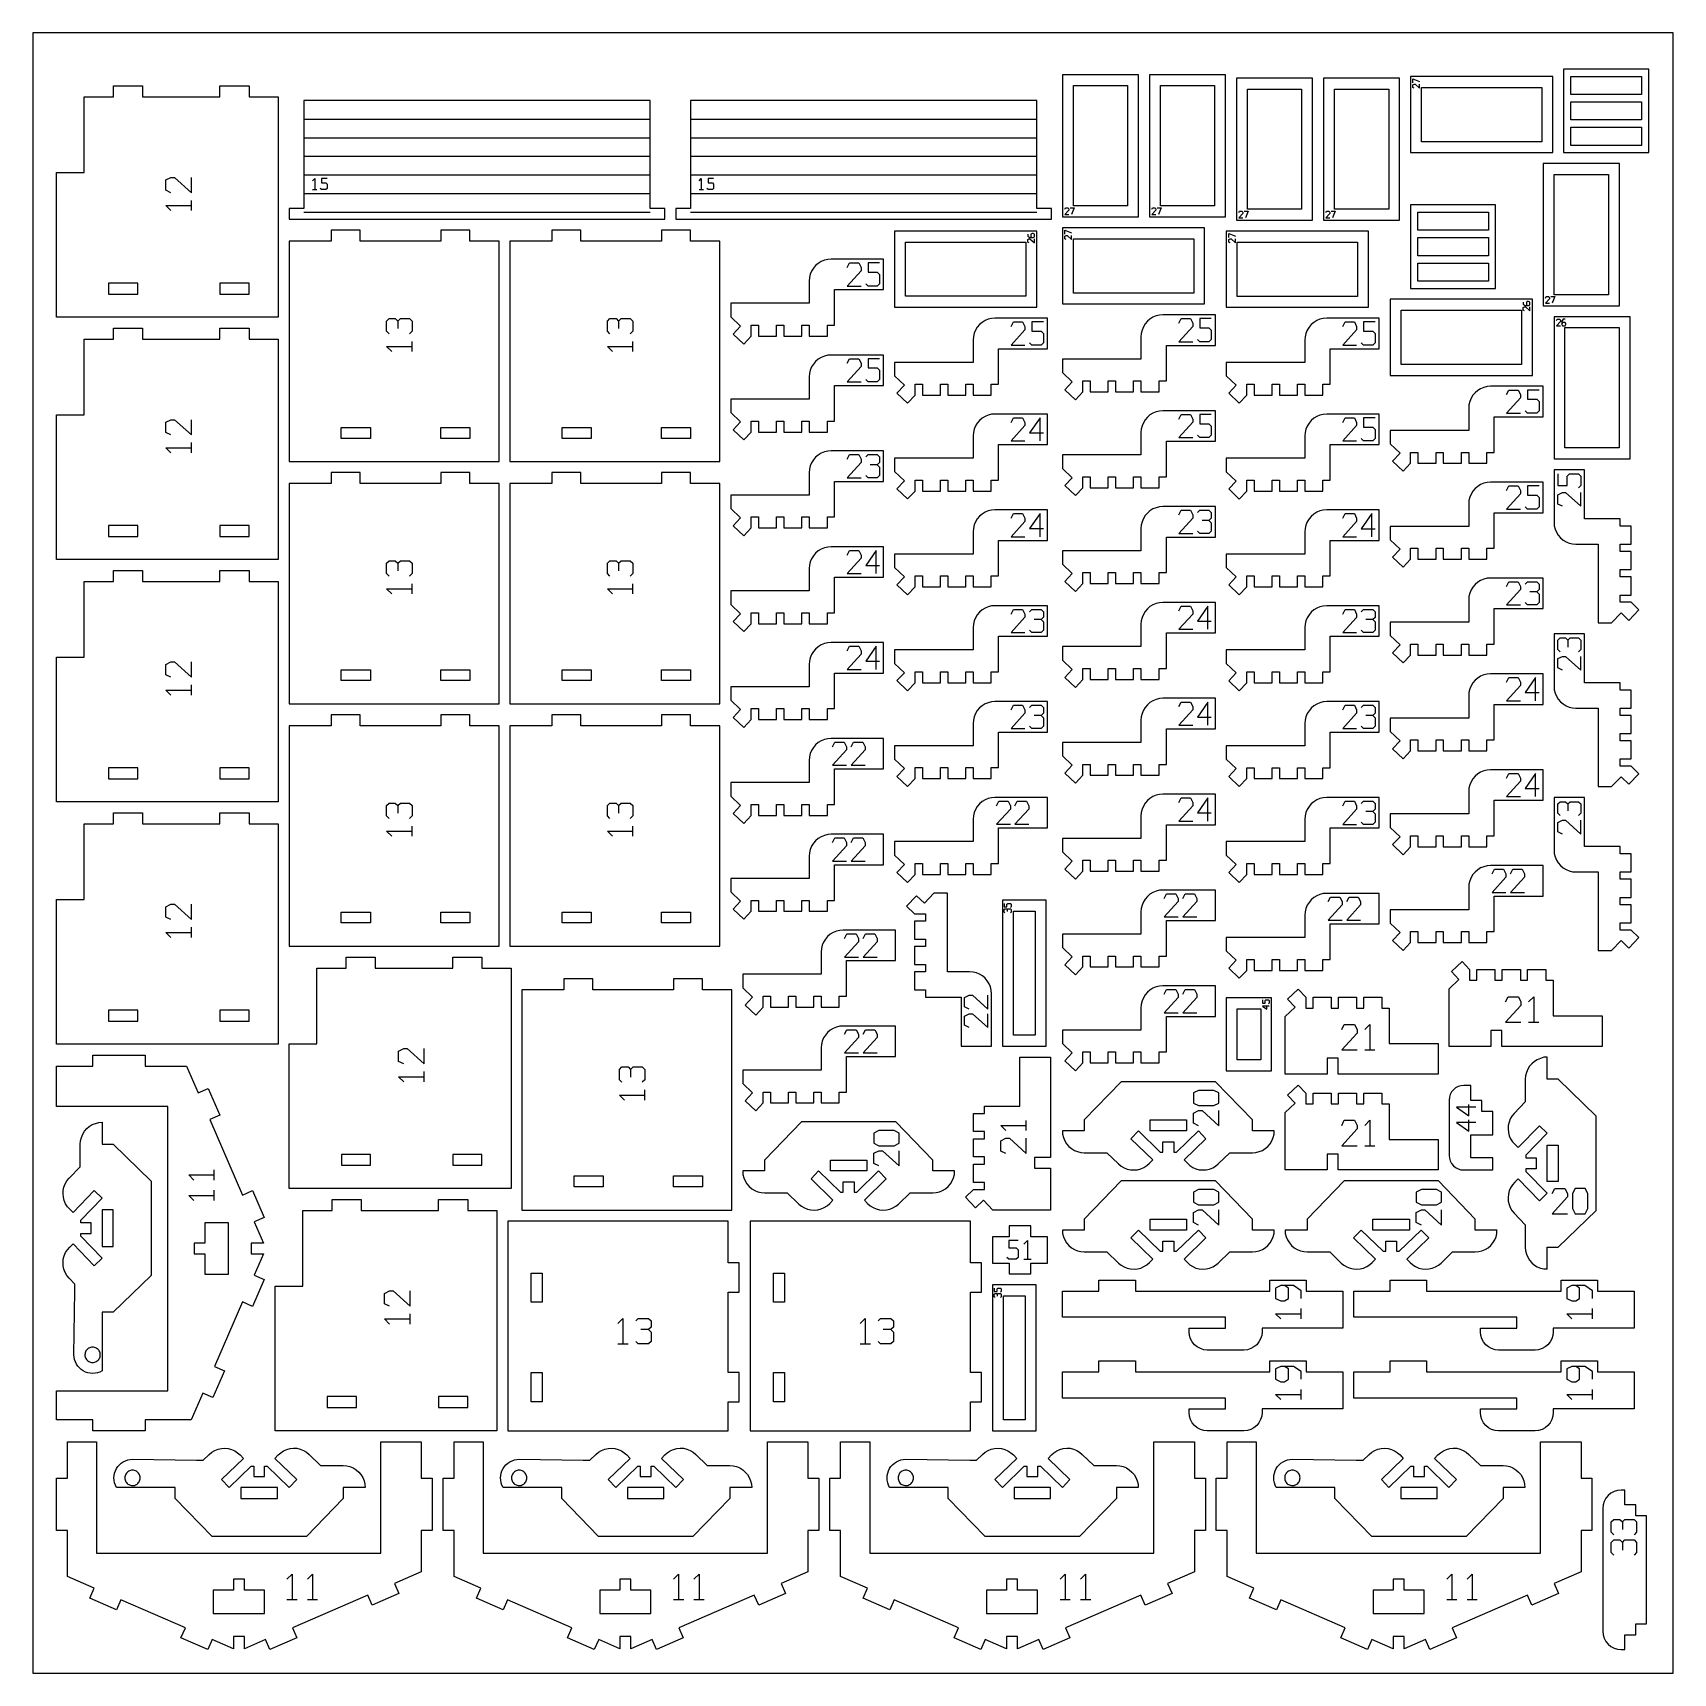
# Model space of a CAD drawing. Header units: millimetres. Extents: x 0 to 450, y 0 to 450.
import ezdxf

# ---------------------------------------------------------------- set-up
doc = ezdxf.new("R2010")
doc.units = ezdxf.units.MM
for name, color, linetype in [('CUT', 1, 'Continuous'), ('ENGRAVE', 5, 'Continuous'), ('SHEET', 8, 'Continuous')]:
    doc.layers.add(name, color=color, linetype=linetype)

msp = doc.modelspace()

# ---------------------------------------------------------------- linework, layer by layer
at = {"layer": 'CUT'}
for p, q in [((303.33, 438.5), (282.45, 438.5)), ((282.45, 438.5), (282.45, 399.49)), ((303.33, 399.49), (303.33, 438.5)), ((327.2, 438.5), (306.33, 438.5)), ((306.33, 438.5), (306.33, 399.49)), ((327.2, 399.49), (327.2, 438.5)), ((351.07, 437.58), (330.2, 437.58)), ((330.2, 437.58), (330.2, 398.57)), ((351.07, 398.57), (351.07, 437.58)), ((374.95, 437.58), (354.07, 437.58)), ((354.07, 437.58), (354.07, 398.57)), ((374.95, 398.57), (374.95, 437.58)), ((377.95, 438), (377.95, 417.13)), ((416.95, 438), (377.95, 438)), ((416.95, 417.13), (416.95, 438)), ((419.95, 440.01), (419.95, 417.13)), ((443.29, 440.01), (419.95, 440.01)), ((421.96, 433.05), (421.96, 438.01)), ((421.96, 438.01), (441.29, 438.01)), ((441.29, 438.01), (441.29, 433.05)), ((443.29, 417.13), (443.29, 440.01)), ((14.1, 432.42), (22.1, 432.42)), ((14.1, 411.66), (14.1, 432.42)), ((22.1, 435.42), (30.1, 435.42)), ((22.1, 432.42), (22.1, 435.42)), ((30.1, 435.42), (30.1, 432.42)), ((30.1, 432.42), (51.34, 432.42)), ((51.34, 435.42), (59.35, 435.42)), ((51.34, 432.42), (51.34, 435.42)), ((59.35, 435.42), (59.35, 432.42)), ((59.35, 432.42), (67.35, 432.42)), ((67.35, 432.42), (67.35, 371.95)), ((285.46, 435.5), (300.33, 435.5)), ((285.46, 402.49), (285.46, 435.5)), ((300.33, 435.5), (300.33, 402.49)), ((309.33, 435.5), (324.2, 435.5)), ((309.33, 402.49), (309.33, 435.5)), ((324.2, 435.5), (324.2, 402.49)), ((333.2, 434.58), (348.07, 434.58)), ((333.2, 401.58), (333.2, 434.58)), ((348.07, 434.58), (348.07, 401.58)), ((357.07, 434.58), (371.95, 434.58)), ((357.07, 401.58), (357.07, 434.58)), ((371.95, 434.58), (371.95, 401.58)), ((380.95, 420.13), (380.95, 435)), ((380.95, 435), (413.95, 435)), ((413.95, 435), (413.95, 420.13)), ((441.29, 433.05), (421.96, 433.05)), ((169.4, 431.42), (74.35, 431.42)), ((74.35, 431.42), (74.35, 401.84)), ((169.4, 401.84), (169.4, 431.42)), ((275.45, 431.42), (180.4, 431.42)), ((180.4, 431.42), (180.4, 401.84)), ((275.45, 401.84), (275.45, 431.42)), ((421.96, 426.09), (421.96, 431.05)), ((421.96, 431.05), (441.29, 431.05)), ((441.29, 431.05), (441.29, 426.09)), ((74.35, 426.33), (169.4, 426.33)), ((180.4, 426.33), (275.45, 426.33)), ((441.29, 426.09), (421.96, 426.09)), ((421.96, 419.13), (421.96, 424.09)), ((421.96, 424.09), (441.29, 424.09)), ((441.29, 424.09), (441.29, 419.13)), ((74.35, 421.23), (169.4, 421.23)), ((180.4, 421.23), (275.45, 421.23)), ((413.95, 420.13), (380.95, 420.13)), ((441.29, 419.13), (421.96, 419.13)), ((74.35, 416.13), (169.4, 416.13)), ((180.4, 416.13), (275.45, 416.13)), ((377.95, 417.13), (416.95, 417.13)), ((435.25, 414.13), (414.37, 414.13)), ((414.37, 414.13), (414.37, 375.12)), ((419.95, 417.13), (443.29, 417.13)), ((435.25, 375.12), (435.25, 414.13)), ((6.5, 411.66), (14.1, 411.66)), ((6.5, 371.95), (6.5, 411.66)), ((74.35, 411.04), (169.4, 411.04)), ((180.4, 411.04), (275.45, 411.04)), ((417.37, 411.13), (432.25, 411.13)), ((417.37, 378.12), (417.37, 411.13)), ((432.25, 411.13), (432.25, 378.12)), ((74.35, 405.94), (169.4, 405.94)), ((180.4, 405.94), (275.45, 405.94)), ((74.35, 401.84), (70.35, 401.84)), ((70.35, 401.84), (70.35, 398.84)), ((74.35, 400.84), (169.4, 400.84)), ((173.4, 401.84), (169.4, 401.84)), ((173.4, 398.84), (173.4, 401.84)), ((180.4, 401.84), (176.4, 401.84)), ((176.4, 401.84), (176.4, 398.84)), ((180.4, 400.84), (275.45, 400.84)), ((279.45, 401.84), (275.45, 401.84)), ((279.45, 398.84), (279.45, 401.84)), ((300.33, 402.49), (285.46, 402.49)), ((324.2, 402.49), (309.33, 402.49)), ((348.07, 401.58), (333.2, 401.58)), ((371.95, 401.58), (357.07, 401.58)), ((377.95, 402.78), (377.95, 379.89)), ((401.29, 402.78), (377.95, 402.78)), ((379.95, 395.82), (379.95, 400.78)), ((379.95, 400.78), (399.29, 400.78)), ((399.29, 400.78), (399.29, 395.82)), ((401.29, 379.89), (401.29, 402.78)), ((70.35, 398.84), (173.4, 398.84)), ((176.4, 398.84), (279.45, 398.84)), ((282.45, 399.49), (303.33, 399.49)), ((282.45, 396.49), (282.45, 375.62)), ((321.46, 396.49), (282.45, 396.49)), ((306.33, 399.49), (327.2, 399.49)), ((321.46, 375.62), (321.46, 396.49)), ((330.2, 398.57), (351.07, 398.57)), ((354.07, 398.57), (374.95, 398.57)), ((81.82, 392.84), (70.35, 392.84)), ((70.35, 392.84), (70.35, 332.37)), ((89.82, 395.84), (81.82, 395.84)), ((81.82, 395.84), (81.82, 392.84)), ((89.82, 392.84), (89.82, 395.84)), ((111.9, 392.84), (89.82, 392.84)), ((119.9, 395.84), (111.9, 395.84)), ((111.9, 395.84), (111.9, 392.84)), ((119.9, 392.84), (119.9, 395.84)), ((127.9, 392.84), (119.9, 392.84)), ((127.9, 332.37), (127.9, 392.84)), ((142.37, 392.84), (130.9, 392.84)), ((130.9, 392.84), (130.9, 332.37)), ((150.37, 395.84), (142.37, 395.84)), ((142.37, 395.84), (142.37, 392.84)), ((150.37, 392.84), (150.37, 395.84)), ((172.45, 392.84), (150.37, 392.84)), ((180.46, 395.84), (172.45, 395.84)), ((172.45, 395.84), (172.45, 392.84)), ((180.46, 392.84), (180.46, 395.84)), ((188.46, 392.84), (180.46, 392.84)), ((188.46, 332.37), (188.46, 392.84)), ((236.41, 395.59), (236.41, 374.72)), ((275.42, 395.59), (236.41, 395.59)), ((239.41, 377.72), (239.41, 392.59)), ((239.41, 392.59), (272.42, 392.59)), ((272.42, 392.59), (272.42, 377.72)), ((275.42, 374.72), (275.42, 395.59)), ((285.46, 378.62), (285.46, 393.49)), ((285.46, 393.49), (318.46, 393.49)), ((318.46, 393.49), (318.46, 378.62)), ((327.41, 395.57), (327.41, 374.7)), ((366.42, 395.57), (327.41, 395.57)), ((330.41, 377.7), (330.41, 392.57)), ((330.41, 392.57), (363.42, 392.57)), ((363.42, 392.57), (363.42, 377.7)), ((366.42, 374.7), (366.42, 395.57)), ((399.29, 395.82), (379.95, 395.82)), ((379.95, 388.86), (379.95, 393.82)), ((379.95, 393.82), (399.29, 393.82)), ((399.29, 393.82), (399.29, 388.86)), ((216.27, 387.25), (215.47, 386.76)), ((217.14, 387.61), (216.27, 387.25)), ((218.06, 387.83), (217.14, 387.61)), ((219, 387.9), (218.06, 387.83)), ((233.41, 387.9), (219, 387.9)), ((233.41, 379.54), (233.41, 387.9)), ((399.29, 388.86), (379.95, 388.86)), ((213.07, 382.84), (213, 381.9)), ((213.29, 383.76), (213.07, 382.84)), ((213.65, 384.63), (213.29, 383.76)), ((214.14, 385.43), (213.65, 384.63)), ((214.75, 386.15), (214.14, 385.43)), ((215.47, 386.76), (214.75, 386.15)), ((379.95, 381.89), (379.95, 386.85)), ((379.95, 386.85), (399.29, 386.85)), ((399.29, 386.85), (399.29, 381.89)), ((28.8, 381.33), (20.8, 381.33)), ((20.8, 381.33), (20.8, 378.33)), ((20.8, 378.33), (28.8, 378.33)), ((28.8, 378.33), (28.8, 381.33)), ((59.35, 381.33), (51.34, 381.33)), ((51.34, 381.33), (51.34, 378.33)), ((51.34, 378.33), (59.35, 378.33)), ((59.35, 378.33), (59.35, 381.33)), ((213, 381.9), (213, 375.79)), ((219.96, 379.54), (233.41, 379.54)), ((219.96, 369.79), (219.96, 379.54)), ((318.46, 378.62), (285.46, 378.62)), ((377.95, 379.89), (401.29, 379.89)), ((399.29, 381.89), (379.95, 381.89)), ((432.25, 378.12), (417.37, 378.12)), ((213, 375.79), (191.46, 375.79)), ((191.46, 375.79), (191.46, 372.1)), ((236.41, 374.72), (275.42, 374.72)), ((272.42, 377.72), (239.41, 377.72)), ((282.45, 375.62), (321.46, 375.62)), ((327.41, 374.7), (366.42, 374.7)), ((363.42, 377.7), (330.41, 377.7)), ((372.37, 376.89), (372.37, 356.02)), ((411.37, 376.89), (372.37, 376.89)), ((375.37, 359.02), (375.37, 373.89)), ((375.37, 373.89), (408.37, 373.89)), ((408.37, 373.89), (408.37, 359.02)), ((411.37, 356.02), (411.37, 376.89)), ((414.37, 375.12), (435.25, 375.12)), ((67.35, 371.95), (6.5, 371.95)), ((191.46, 372.1), (194.17, 369.54)), ((194.17, 369.54), (192.1, 367.36)), ((197.07, 366.79), (197.07, 369.79)), ((197.07, 369.79), (199.07, 369.79)), ((199.07, 369.79), (199.07, 366.79)), ((204.03, 366.79), (204.03, 369.79)), ((204.03, 369.79), (206.03, 369.79)), ((206.03, 369.79), (206.03, 366.79)), ((211, 369.79), (213, 369.79)), ((211, 366.79), (211, 369.79)), ((213, 369.79), (213, 366.79)), ((217.96, 369.79), (219.96, 369.79)), ((217.96, 366.79), (217.96, 369.79)), ((259.1, 369.24), (258.61, 368.44)), ((259.71, 369.96), (259.1, 369.24)), ((260.43, 370.57), (259.71, 369.96)), ((261.23, 371.06), (260.43, 370.57)), ((262.1, 371.42), (261.23, 371.06)), ((263.01, 371.64), (262.1, 371.42)), ((263.95, 371.72), (263.01, 371.64)), ((278.37, 371.72), (263.95, 371.72)), ((278.37, 363.35), (278.37, 371.72)), ((304.65, 369.34), (304.29, 368.47)), ((305.14, 370.14), (304.65, 369.34)), ((305.75, 370.86), (305.14, 370.14)), ((306.47, 371.47), (305.75, 370.86)), ((307.27, 371.96), (306.47, 371.47)), ((308.14, 372.32), (307.27, 371.96)), ((309.06, 372.54), (308.14, 372.32)), ((310, 372.62), (309.06, 372.54)), ((324.41, 372.62), (310, 372.62)), ((324.41, 364.25), (324.41, 372.62)), ((350.1, 369.23), (349.6, 368.42)), ((350.71, 369.94), (350.1, 369.23)), ((351.42, 370.56), (350.71, 369.94)), ((352.23, 371.05), (351.42, 370.56)), ((353.1, 371.41), (352.23, 371.05)), ((354.01, 371.63), (353.1, 371.41)), ((354.95, 371.7), (354.01, 371.63)), ((369.37, 371.7), (354.95, 371.7)), ((369.37, 363.34), (369.37, 371.7)), ((438.19, 372.12), (417.32, 372.12)), ((417.32, 372.12), (417.32, 333.11)), ((420.32, 369.12), (435.19, 369.12)), ((420.32, 336.11), (420.32, 369.12)), ((435.19, 369.12), (435.19, 336.11)), ((438.19, 333.11), (438.19, 372.12)), ((14.1, 365.95), (22.1, 365.95)), ((14.1, 345.18), (14.1, 365.95)), ((22.1, 368.95), (30.1, 368.95)), ((22.1, 365.95), (22.1, 368.95)), ((30.1, 368.95), (30.1, 365.95)), ((30.1, 365.95), (51.34, 365.95)), ((51.34, 368.95), (59.35, 368.95)), ((51.34, 365.95), (51.34, 368.95)), ((59.35, 368.95), (59.35, 365.95)), ((59.35, 365.95), (67.35, 365.95)), ((67.35, 365.95), (67.35, 305.48)), ((192.1, 367.36), (195.01, 364.61)), ((195.01, 364.61), (197.07, 366.79)), ((199.07, 366.79), (204.03, 366.79)), ((206.03, 366.79), (211, 366.79)), ((213, 366.79), (217.96, 366.79)), ((258.03, 366.65), (257.95, 365.72)), ((257.95, 365.72), (257.95, 359.6)), ((258.25, 367.57), (258.03, 366.65)), ((258.61, 368.44), (258.25, 367.57)), ((304.07, 367.55), (303.99, 366.62)), ((303.99, 366.62), (303.99, 360.5)), ((304.29, 368.47), (304.07, 367.55)), ((349.02, 366.64), (348.95, 365.7)), ((348.95, 365.7), (348.95, 359.59)), ((349.24, 367.55), (349.02, 366.64)), ((349.6, 368.42), (349.24, 367.55)), ((215.47, 360.46), (214.75, 359.85)), ((216.27, 360.95), (215.47, 360.46)), ((217.14, 361.31), (216.27, 360.95)), ((218.06, 361.53), (217.14, 361.31)), ((219, 361.61), (218.06, 361.53)), ((233.41, 361.61), (219, 361.61)), ((233.41, 353.24), (233.41, 361.61)), ((264.91, 363.35), (278.37, 363.35)), ((264.91, 353.6), (264.91, 363.35)), ((303.99, 360.5), (282.45, 360.5)), ((282.45, 360.5), (282.45, 356.81)), ((310.96, 364.25), (324.41, 364.25)), ((310.96, 354.5), (310.96, 364.25)), ((355.91, 363.34), (369.37, 363.34)), ((355.91, 353.59), (355.91, 363.34)), ((213.07, 356.55), (213, 355.61)), ((213, 355.61), (213, 349.49)), ((213.29, 357.46), (213.07, 356.55)), ((213.65, 358.33), (213.29, 357.46)), ((214.14, 359.13), (213.65, 358.33)), ((214.75, 359.85), (214.14, 359.13)), ((257.95, 359.6), (236.41, 359.6)), ((236.41, 359.6), (236.41, 355.91)), ((236.41, 355.91), (239.12, 353.35)), ((282.45, 356.81), (285.16, 354.25)), ((348.95, 359.59), (327.41, 359.59)), ((327.41, 359.59), (327.41, 355.9)), ((327.41, 355.9), (330.12, 353.33)), ((372.37, 356.02), (411.37, 356.02)), ((408.37, 359.02), (375.37, 359.02)), ((219.96, 353.24), (233.41, 353.24)), ((219.96, 343.49), (219.96, 353.24)), ((239.12, 353.35), (237.06, 351.17)), ((237.06, 351.17), (239.97, 348.42)), ((242.03, 350.6), (242.03, 353.6)), ((242.03, 353.6), (244.03, 353.6)), ((244.03, 353.6), (244.03, 350.6)), ((248.99, 350.6), (248.99, 353.6)), ((248.99, 353.6), (250.99, 353.6)), ((250.99, 353.6), (250.99, 350.6)), ((255.95, 353.6), (257.95, 353.6)), ((255.95, 350.6), (255.95, 353.6)), ((257.95, 353.6), (257.95, 350.6)), ((262.91, 353.6), (264.91, 353.6)), ((262.91, 350.6), (262.91, 353.6)), ((285.16, 354.25), (283.1, 352.07)), ((283.1, 352.07), (286.01, 349.32)), ((286.01, 349.32), (288.07, 351.5)), ((288.07, 351.5), (288.07, 354.5)), ((288.07, 354.5), (290.07, 354.5)), ((290.07, 354.5), (290.07, 351.5)), ((290.07, 351.5), (295.03, 351.5)), ((295.03, 351.5), (295.03, 354.5)), ((295.03, 354.5), (297.03, 354.5)), ((297.03, 354.5), (297.03, 351.5)), ((297.03, 351.5), (301.99, 351.5)), ((301.99, 354.5), (303.99, 354.5)), ((301.99, 351.5), (301.99, 354.5)), ((303.99, 354.5), (303.99, 351.5)), ((303.99, 351.5), (308.96, 351.5)), ((308.96, 354.5), (310.96, 354.5)), ((308.96, 351.5), (308.96, 354.5)), ((330.12, 353.33), (328.06, 351.16)), ((328.06, 351.16), (330.96, 348.41)), ((333.03, 350.59), (333.03, 353.59)), ((333.03, 353.59), (335.03, 353.59)), ((335.03, 353.59), (335.03, 350.59)), ((339.99, 350.59), (339.99, 353.59)), ((339.99, 353.59), (341.99, 353.59)), ((341.99, 353.59), (341.99, 350.59)), ((346.95, 353.59), (348.95, 353.59)), ((346.95, 350.59), (346.95, 353.59)), ((348.95, 353.59), (348.95, 350.59)), ((353.91, 353.59), (355.91, 353.59)), ((353.91, 350.59), (353.91, 353.59)), ((395.66, 351.26), (395.05, 350.55)), ((396.38, 351.87), (395.66, 351.26)), ((397.18, 352.37), (396.38, 351.87)), ((398.05, 352.73), (397.18, 352.37)), ((398.97, 352.95), (398.05, 352.73)), ((399.91, 353.02), (398.97, 352.95)), ((414.32, 353.02), (399.91, 353.02)), ((414.32, 344.66), (414.32, 353.02)), ((213, 349.49), (191.46, 349.49)), ((191.46, 349.49), (191.46, 345.81)), ((239.97, 348.42), (242.03, 350.6)), ((244.03, 350.6), (248.99, 350.6)), ((250.99, 350.6), (255.95, 350.6)), ((257.95, 350.6), (262.91, 350.6)), ((330.96, 348.41), (333.03, 350.59)), ((335.03, 350.59), (339.99, 350.59)), ((341.99, 350.59), (346.95, 350.59)), ((348.95, 350.59), (353.91, 350.59)), ((393.98, 347.96), (393.91, 347.02)), ((393.91, 347.02), (393.91, 340.91)), ((394.2, 348.87), (393.98, 347.96)), ((394.56, 349.74), (394.2, 348.87)), ((395.05, 350.55), (394.56, 349.74)), ((6.5, 345.18), (14.1, 345.18)), ((6.5, 305.48), (6.5, 345.18)), ((191.46, 345.81), (194.17, 343.24)), ((194.17, 343.24), (192.1, 341.06)), ((197.07, 340.49), (197.07, 343.49)), ((197.07, 343.49), (199.07, 343.49)), ((199.07, 343.49), (199.07, 340.49)), ((204.03, 340.49), (204.03, 343.49)), ((204.03, 343.49), (206.03, 343.49)), ((206.03, 343.49), (206.03, 340.49)), ((211, 343.49), (213, 343.49)), ((211, 340.49), (211, 343.49)), ((213, 343.49), (213, 340.49)), ((217.96, 343.49), (219.96, 343.49)), ((217.96, 340.49), (217.96, 343.49)), ((258.61, 342.14), (258.25, 341.27)), ((259.1, 342.95), (258.61, 342.14)), ((259.71, 343.66), (259.1, 342.95)), ((260.43, 344.28), (259.71, 343.66)), ((261.23, 344.77), (260.43, 344.28)), ((262.1, 345.13), (261.23, 344.77)), ((263.01, 345.35), (262.1, 345.13)), ((263.95, 345.42), (263.01, 345.35)), ((278.37, 345.42), (263.95, 345.42)), ((278.37, 337.06), (278.37, 345.42)), ((304.29, 342.17), (304.07, 341.26)), ((304.65, 343.04), (304.29, 342.17)), ((305.14, 343.85), (304.65, 343.04)), ((305.75, 344.56), (305.14, 343.85)), ((306.47, 345.18), (305.75, 344.56)), ((307.27, 345.67), (306.47, 345.18)), ((308.14, 346.03), (307.27, 345.67)), ((309.06, 346.25), (308.14, 346.03)), ((310, 346.32), (309.06, 346.25)), ((324.41, 346.32), (310, 346.32)), ((324.41, 337.96), (324.41, 346.32)), ((349.6, 342.13), (349.24, 341.26)), ((350.1, 342.93), (349.6, 342.13)), ((350.71, 343.65), (350.1, 342.93)), ((351.42, 344.26), (350.71, 343.65)), ((352.23, 344.75), (351.42, 344.26)), ((353.1, 345.11), (352.23, 344.75)), ((354.01, 345.33), (353.1, 345.11)), ((354.95, 345.41), (354.01, 345.33)), ((369.37, 345.41), (354.95, 345.41)), ((369.37, 337.04), (369.37, 345.41)), ((400.87, 344.66), (414.32, 344.66)), ((400.87, 334.9), (400.87, 344.66)), ((84.63, 341.75), (92.63, 341.75)), ((84.63, 338.75), (84.63, 341.75)), ((92.63, 338.75), (84.63, 338.75)), ((92.63, 341.75), (92.63, 338.75)), ((111.9, 341.75), (119.9, 341.75)), ((111.9, 338.75), (111.9, 341.75)), ((119.9, 338.75), (111.9, 338.75)), ((119.9, 341.75), (119.9, 338.75)), ((145.18, 341.75), (153.18, 341.75)), ((145.18, 338.75), (145.18, 341.75)), ((153.18, 338.75), (145.18, 338.75)), ((153.18, 341.75), (153.18, 338.75)), ((172.45, 341.75), (180.46, 341.75)), ((172.45, 338.75), (172.45, 341.75)), ((180.46, 338.75), (172.45, 338.75)), ((180.46, 341.75), (180.46, 338.75)), ((192.1, 341.06), (195.01, 338.31)), ((195.01, 338.31), (197.07, 340.49)), ((199.07, 340.49), (204.03, 340.49)), ((206.03, 340.49), (211, 340.49)), ((213, 340.49), (217.96, 340.49)), ((258.03, 340.36), (257.95, 339.42)), ((257.95, 339.42), (257.95, 333.31)), ((258.25, 341.27), (258.03, 340.36)), ((304.07, 341.26), (303.99, 340.32)), ((303.99, 340.32), (303.99, 334.21)), ((310.96, 337.96), (324.41, 337.96)), ((310.96, 328.21), (310.96, 337.96)), ((349.02, 340.34), (348.95, 339.4)), ((348.95, 339.4), (348.95, 333.29)), ((349.24, 341.26), (349.02, 340.34)), ((393.91, 340.91), (372.37, 340.91)), ((372.37, 340.91), (372.37, 337.22)), ((214.75, 333.56), (214.14, 332.84)), ((215.47, 334.17), (214.75, 333.56)), ((216.27, 334.66), (215.47, 334.17)), ((217.14, 335.02), (216.27, 334.66)), ((218.06, 335.24), (217.14, 335.02)), ((219, 335.31), (218.06, 335.24)), ((233.41, 335.31), (219, 335.31)), ((233.41, 326.95), (233.41, 335.31)), ((257.95, 333.31), (236.41, 333.31)), ((236.41, 333.31), (236.41, 329.62)), ((264.91, 337.06), (278.37, 337.06)), ((264.91, 327.31), (264.91, 337.06)), ((303.99, 334.21), (282.45, 334.21)), ((282.45, 334.21), (282.45, 330.52)), ((348.95, 333.29), (327.41, 333.29)), ((327.41, 333.29), (327.41, 329.6)), ((355.91, 337.04), (369.37, 337.04)), ((355.91, 327.29), (355.91, 337.04)), ((372.37, 337.22), (375.08, 334.65)), ((375.08, 334.65), (373.01, 332.47)), ((377.98, 331.9), (377.98, 334.9)), ((377.98, 334.9), (379.98, 334.9)), ((379.98, 334.9), (379.98, 331.9)), ((384.94, 331.9), (384.94, 334.9)), ((384.94, 334.9), (386.94, 334.9)), ((386.94, 334.9), (386.94, 331.9)), ((391.91, 334.9), (393.91, 334.9)), ((391.91, 331.9), (391.91, 334.9)), ((393.91, 334.9), (393.91, 331.9)), ((398.87, 334.9), (400.87, 334.9)), ((398.87, 331.9), (398.87, 334.9)), ((417.32, 333.11), (438.19, 333.11)), ((435.19, 336.11), (420.32, 336.11)), ((70.35, 332.37), (127.9, 332.37)), ((89.82, 329.37), (81.82, 329.37)), ((81.82, 329.37), (81.82, 326.37)), ((89.82, 326.37), (89.82, 329.37)), ((119.9, 329.37), (111.9, 329.37)), ((111.9, 329.37), (111.9, 326.37)), ((119.9, 326.37), (119.9, 329.37)), ((130.9, 332.37), (188.46, 332.37)), ((150.37, 329.37), (142.37, 329.37)), ((142.37, 329.37), (142.37, 326.37)), ((150.37, 326.37), (150.37, 329.37)), ((180.46, 329.37), (172.45, 329.37)), ((172.45, 329.37), (172.45, 326.37)), ((180.46, 326.37), (180.46, 329.37)), ((213.07, 330.25), (213, 329.31)), ((213, 329.31), (213, 323.2)), ((213.29, 331.17), (213.07, 330.25)), ((213.65, 332.04), (213.29, 331.17)), ((214.14, 332.84), (213.65, 332.04)), ((236.41, 329.62), (239.12, 327.05)), ((282.45, 330.52), (285.16, 327.95)), ((327.41, 329.6), (330.12, 327.04)), ((373.01, 332.47), (375.92, 329.72)), ((375.92, 329.72), (377.98, 331.9)), ((379.98, 331.9), (384.94, 331.9)), ((386.94, 331.9), (391.91, 331.9)), ((393.91, 331.9), (398.87, 331.9)), ((425.68, 330.11), (417.32, 330.11)), ((417.32, 330.11), (417.32, 315.7)), ((425.68, 316.66), (425.68, 330.11)), ((81.82, 326.37), (70.35, 326.37)), ((70.35, 326.37), (70.35, 265.9)), ((111.9, 326.37), (89.82, 326.37)), ((127.9, 326.37), (119.9, 326.37)), ((127.9, 265.9), (127.9, 326.37)), ((142.37, 326.37), (130.9, 326.37)), ((130.9, 326.37), (130.9, 265.9)), ((172.45, 326.37), (150.37, 326.37)), ((188.46, 326.37), (180.46, 326.37)), ((188.46, 265.9), (188.46, 326.37)), ((219.96, 317.2), (219.96, 326.95)), ((219.96, 326.95), (233.41, 326.95)), ((239.12, 327.05), (237.06, 324.87)), ((237.06, 324.87), (239.97, 322.13)), ((239.97, 322.13), (242.03, 324.3)), ((242.03, 327.31), (244.03, 327.31)), ((242.03, 324.3), (242.03, 327.31)), ((244.03, 327.31), (244.03, 324.3)), ((244.03, 324.3), (248.99, 324.3)), ((248.99, 324.3), (248.99, 327.31)), ((248.99, 327.31), (250.99, 327.31)), ((250.99, 327.31), (250.99, 324.3)), ((250.99, 324.3), (255.95, 324.3)), ((255.95, 327.31), (257.95, 327.31)), ((255.95, 324.3), (255.95, 327.31)), ((257.95, 327.31), (257.95, 324.3)), ((257.95, 324.3), (262.91, 324.3)), ((262.91, 327.31), (264.91, 327.31)), ((262.91, 324.3), (262.91, 327.31)), ((285.16, 327.95), (283.1, 325.77)), ((283.1, 325.77), (286.01, 323.03)), ((286.01, 323.03), (288.07, 325.21)), ((288.07, 325.21), (288.07, 328.21)), ((288.07, 328.21), (290.07, 328.21)), ((290.07, 328.21), (290.07, 325.21)), ((290.07, 325.21), (295.03, 325.21)), ((295.03, 325.21), (295.03, 328.21)), ((295.03, 328.21), (297.03, 328.21)), ((297.03, 328.21), (297.03, 325.21)), ((297.03, 325.21), (301.99, 325.21)), ((301.99, 328.21), (303.99, 328.21)), ((301.99, 325.21), (301.99, 328.21)), ((303.99, 328.21), (303.99, 325.21)), ((303.99, 325.21), (308.96, 325.21)), ((308.96, 328.21), (310.96, 328.21)), ((308.96, 325.21), (308.96, 328.21)), ((330.12, 327.04), (328.06, 324.86)), ((328.06, 324.86), (330.96, 322.11)), ((330.96, 322.11), (333.03, 324.29)), ((333.03, 324.29), (333.03, 327.29)), ((333.03, 327.29), (335.03, 327.29)), ((335.03, 327.29), (335.03, 324.29)), ((335.03, 324.29), (339.99, 324.29)), ((339.99, 324.29), (339.99, 327.29)), ((339.99, 327.29), (341.99, 327.29)), ((341.99, 327.29), (341.99, 324.29)), ((341.99, 324.29), (346.95, 324.29)), ((346.95, 327.29), (348.95, 327.29)), ((346.95, 324.29), (346.95, 327.29)), ((348.95, 327.29), (348.95, 324.29)), ((348.95, 324.29), (353.91, 324.29)), ((353.91, 327.29), (355.91, 327.29)), ((353.91, 324.29), (353.91, 327.29)), ((395.05, 324.25), (394.56, 323.45)), ((395.66, 324.97), (395.05, 324.25)), ((396.38, 325.58), (395.66, 324.97)), ((397.18, 326.07), (396.38, 325.58)), ((398.05, 326.43), (397.18, 326.07)), ((398.97, 326.65), (398.05, 326.43)), ((399.91, 326.72), (398.97, 326.65)), ((414.32, 326.72), (399.91, 326.72)), ((414.32, 318.36), (414.32, 326.72)), ((191.46, 323.2), (191.46, 319.51)), ((213, 323.2), (191.46, 323.2)), ((191.46, 319.51), (194.17, 316.95)), ((308.14, 319.73), (307.27, 319.37)), ((309.06, 319.95), (308.14, 319.73)), ((310, 320.03), (309.06, 319.95)), ((324.41, 320.03), (310, 320.03)), ((324.41, 311.66), (324.41, 320.03)), ((393.98, 321.66), (393.91, 320.72)), ((393.91, 320.72), (393.91, 314.61)), ((394.2, 322.58), (393.98, 321.66)), ((394.56, 323.45), (394.2, 322.58)), ((194.17, 316.95), (192.1, 314.77)), ((197.07, 314.2), (197.07, 317.2)), ((197.07, 317.2), (199.07, 317.2)), ((199.07, 317.2), (199.07, 314.2)), ((204.03, 314.2), (204.03, 317.2)), ((204.03, 317.2), (206.03, 317.2)), ((206.03, 317.2), (206.03, 314.2)), ((211, 314.2), (211, 317.2)), ((211, 317.2), (213, 317.2)), ((213, 317.2), (213, 314.2)), ((217.96, 314.2), (217.96, 317.2)), ((217.96, 317.2), (219.96, 317.2)), ((258.61, 315.85), (258.25, 314.98)), ((259.1, 316.65), (258.61, 315.85)), ((259.71, 317.37), (259.1, 316.65)), ((260.43, 317.98), (259.71, 317.37)), ((261.23, 318.47), (260.43, 317.98)), ((262.1, 318.83), (261.23, 318.47)), ((263.01, 319.05), (262.1, 318.83)), ((263.95, 319.13), (263.01, 319.05)), ((278.37, 319.13), (263.95, 319.13)), ((278.37, 310.76), (278.37, 319.13)), ((304.29, 315.88), (304.07, 314.96)), ((304.65, 316.75), (304.29, 315.88)), ((305.14, 317.55), (304.65, 316.75)), ((305.75, 318.27), (305.14, 317.55)), ((306.47, 318.88), (305.75, 318.27)), ((307.27, 319.37), (306.47, 318.88)), ((349.6, 315.83), (349.24, 314.96)), ((350.1, 316.64), (349.6, 315.83)), ((350.71, 317.35), (350.1, 316.64)), ((351.42, 317.96), (350.71, 317.35)), ((352.23, 318.46), (351.42, 317.96)), ((353.1, 318.82), (352.23, 318.46)), ((354.01, 319.04), (353.1, 318.82)), ((354.95, 319.11), (354.01, 319.04)), ((369.37, 319.11), (354.95, 319.11)), ((369.37, 310.75), (369.37, 319.11)), ((400.87, 318.36), (414.32, 318.36)), ((400.87, 308.61), (400.87, 318.36)), ((417.32, 315.7), (417.39, 314.76)), ((435.44, 316.66), (425.68, 316.66)), ((435.44, 314.66), (435.44, 316.66)), ((28.8, 314.86), (20.8, 314.86)), ((20.8, 314.86), (20.8, 311.86)), ((20.8, 311.86), (28.8, 311.86)), ((28.8, 311.86), (28.8, 314.86)), ((59.35, 314.86), (51.34, 314.86)), ((51.34, 314.86), (51.34, 311.86)), ((51.34, 311.86), (59.35, 311.86)), ((59.35, 311.86), (59.35, 314.86)), ((192.1, 314.77), (195.01, 312.02)), ((195.01, 312.02), (197.07, 314.2)), ((199.07, 314.2), (204.03, 314.2)), ((206.03, 314.2), (211, 314.2)), ((213, 314.2), (217.96, 314.2)), ((258.03, 314.06), (257.95, 313.12)), ((257.95, 313.12), (257.95, 307.01)), ((258.25, 314.98), (258.03, 314.06)), ((264.91, 310.76), (278.37, 310.76)), ((264.91, 301.01), (264.91, 310.76)), ((304.07, 314.96), (303.99, 314.02)), ((303.99, 314.02), (303.99, 307.91)), ((310.96, 301.91), (310.96, 311.66)), ((310.96, 311.66), (324.41, 311.66)), ((349.02, 314.05), (348.95, 313.11)), ((348.95, 313.11), (348.95, 307)), ((349.24, 314.96), (349.02, 314.05)), ((355.91, 310.75), (369.37, 310.75)), ((355.91, 300.99), (355.91, 310.75)), ((393.91, 314.61), (372.37, 314.61)), ((372.37, 314.61), (372.37, 310.92)), ((372.37, 310.92), (375.08, 308.36)), ((417.39, 314.76), (417.61, 313.84)), ((417.61, 313.84), (417.97, 312.97)), ((417.97, 312.97), (418.47, 312.17)), ((418.47, 312.17), (419.08, 311.45)), ((419.08, 311.45), (419.79, 310.84)), ((419.79, 310.84), (420.6, 310.35)), ((438.44, 314.66), (435.44, 314.66)), ((438.44, 309.7), (438.44, 314.66)), ((214.14, 306.54), (213.65, 305.74)), ((214.75, 307.26), (214.14, 306.54)), ((215.47, 307.87), (214.75, 307.26)), ((216.27, 308.36), (215.47, 307.87)), ((217.14, 308.72), (216.27, 308.36)), ((218.06, 308.94), (217.14, 308.72)), ((219, 309.02), (218.06, 308.94)), ((233.41, 309.02), (219, 309.02)), ((233.41, 300.65), (233.41, 309.02)), ((257.95, 307.01), (236.41, 307.01)), ((236.41, 307.01), (236.41, 303.32)), ((282.45, 307.91), (282.45, 304.22)), ((303.99, 307.91), (282.45, 307.91)), ((348.95, 307), (327.41, 307)), ((327.41, 307), (327.41, 303.31)), ((375.08, 308.36), (373.01, 306.18)), ((373.01, 306.18), (375.92, 303.43)), ((377.98, 305.61), (377.98, 308.61)), ((377.98, 308.61), (379.98, 308.61)), ((379.98, 308.61), (379.98, 305.61)), ((384.94, 305.61), (384.94, 308.61)), ((384.94, 308.61), (386.94, 308.61)), ((386.94, 308.61), (386.94, 305.61)), ((391.91, 308.61), (393.91, 308.61)), ((391.91, 305.61), (391.91, 308.61)), ((393.91, 308.61), (393.91, 305.61)), ((398.87, 308.61), (400.87, 308.61)), ((398.87, 305.61), (398.87, 308.61)), ((420.6, 310.35), (421.47, 309.99)), ((421.47, 309.99), (422.38, 309.77)), ((422.38, 309.77), (423.32, 309.7)), ((423.32, 309.7), (429.43, 309.7)), ((429.43, 309.7), (429.43, 288.16)), ((435.44, 309.7), (438.44, 309.7)), ((435.44, 307.7), (435.44, 309.7)), ((438.44, 307.7), (435.44, 307.7)), ((438.44, 302.73), (438.44, 307.7)), ((67.35, 305.48), (6.5, 305.48)), ((22.1, 302.48), (30.1, 302.48)), ((22.1, 299.47), (22.1, 302.48)), ((30.1, 302.48), (30.1, 299.47)), ((51.34, 302.48), (59.35, 302.48)), ((51.34, 299.47), (51.34, 302.48)), ((59.35, 302.48), (59.35, 299.47)), ((213.07, 303.95), (213, 303.02)), ((213, 303.02), (213, 296.9)), ((213.29, 304.87), (213.07, 303.95)), ((213.65, 305.74), (213.29, 304.87)), ((236.41, 303.32), (239.12, 300.76)), ((282.45, 304.22), (285.16, 301.66)), ((285.16, 301.66), (283.1, 299.48)), ((288.07, 298.91), (288.07, 301.91)), ((288.07, 301.91), (290.07, 301.91)), ((290.07, 301.91), (290.07, 298.91)), ((295.03, 298.91), (295.03, 301.91)), ((295.03, 301.91), (297.03, 301.91)), ((297.03, 301.91), (297.03, 298.91)), ((301.99, 298.91), (301.99, 301.91)), ((301.99, 301.91), (303.99, 301.91)), ((303.99, 301.91), (303.99, 298.91)), ((308.96, 298.91), (308.96, 301.91)), ((308.96, 301.91), (310.96, 301.91)), ((327.41, 303.31), (330.12, 300.74)), ((375.92, 303.43), (377.98, 305.61)), ((379.98, 305.61), (384.94, 305.61)), ((386.94, 305.61), (391.91, 305.61)), ((393.91, 305.61), (398.87, 305.61)), ((435.44, 302.73), (438.44, 302.73)), ((435.44, 300.73), (435.44, 302.73)), ((14.1, 299.47), (22.1, 299.47)), ((14.1, 278.71), (14.1, 299.47)), ((30.1, 299.47), (51.34, 299.47)), ((59.35, 299.47), (67.35, 299.47)), ((67.35, 299.47), (67.35, 239)), ((219.96, 300.65), (233.41, 300.65)), ((219.96, 290.9), (219.96, 300.65)), ((239.12, 300.76), (237.06, 298.58)), ((237.06, 298.58), (239.97, 295.83)), ((239.97, 295.83), (242.03, 298.01)), ((242.03, 301.01), (244.03, 301.01)), ((242.03, 298.01), (242.03, 301.01)), ((244.03, 301.01), (244.03, 298.01)), ((244.03, 298.01), (248.99, 298.01)), ((248.99, 298.01), (248.99, 301.01)), ((248.99, 301.01), (250.99, 301.01)), ((250.99, 301.01), (250.99, 298.01)), ((250.99, 298.01), (255.95, 298.01)), ((255.95, 301.01), (257.95, 301.01)), ((255.95, 298.01), (255.95, 301.01)), ((257.95, 301.01), (257.95, 298.01)), ((257.95, 298.01), (262.91, 298.01)), ((262.91, 301.01), (264.91, 301.01)), ((262.91, 298.01), (262.91, 301.01)), ((283.1, 299.48), (286.01, 296.73)), ((286.01, 296.73), (288.07, 298.91)), ((290.07, 298.91), (295.03, 298.91)), ((297.03, 298.91), (301.99, 298.91)), ((303.99, 298.91), (308.96, 298.91)), ((330.12, 300.74), (328.06, 298.56)), ((328.06, 298.56), (330.96, 295.81)), ((330.96, 295.81), (333.03, 297.99)), ((333.03, 300.99), (335.03, 300.99)), ((333.03, 297.99), (333.03, 300.99)), ((335.03, 300.99), (335.03, 297.99)), ((335.03, 297.99), (339.99, 297.99)), ((339.99, 297.99), (339.99, 300.99)), ((339.99, 300.99), (341.99, 300.99)), ((341.99, 300.99), (341.99, 297.99)), ((341.99, 297.99), (346.95, 297.99)), ((346.95, 300.99), (348.95, 300.99)), ((346.95, 297.99), (346.95, 300.99)), ((348.95, 300.99), (348.95, 297.99)), ((348.95, 297.99), (353.91, 297.99)), ((353.91, 300.99), (355.91, 300.99)), ((353.91, 297.99), (353.91, 300.99)), ((394.56, 297.15), (394.2, 296.28)), ((395.05, 297.95), (394.56, 297.15)), ((395.66, 298.67), (395.05, 297.95)), ((396.38, 299.28), (395.66, 298.67)), ((397.18, 299.77), (396.38, 299.28)), ((398.05, 300.14), (397.18, 299.77)), ((398.97, 300.35), (398.05, 300.14)), ((399.91, 300.43), (398.97, 300.35)), ((414.32, 300.43), (399.91, 300.43)), ((414.32, 292.06), (414.32, 300.43)), ((438.44, 300.73), (435.44, 300.73)), ((438.44, 295.77), (438.44, 300.73)), ((213, 296.9), (191.46, 296.9)), ((191.46, 296.9), (191.46, 293.21)), ((191.46, 293.21), (194.17, 290.65)), ((262.1, 292.54), (261.23, 292.18)), ((263.01, 292.76), (262.1, 292.54)), ((263.95, 292.83), (263.01, 292.76)), ((278.37, 292.83), (263.95, 292.83)), ((278.37, 284.46), (278.37, 292.83)), ((306.47, 292.58), (305.75, 291.97)), ((307.27, 293.08), (306.47, 292.58)), ((308.14, 293.44), (307.27, 293.08)), ((309.06, 293.66), (308.14, 293.44)), ((310, 293.73), (309.06, 293.66)), ((324.41, 293.73), (310, 293.73)), ((324.41, 285.36), (324.41, 293.73)), ((353.1, 292.52), (352.23, 292.16)), ((354.01, 292.74), (353.1, 292.52)), ((354.95, 292.81), (354.01, 292.74)), ((369.37, 292.81), (354.95, 292.81)), ((369.37, 284.45), (369.37, 292.81)), ((393.98, 295.37), (393.91, 294.43)), ((393.91, 294.43), (393.91, 288.31)), ((394.2, 296.28), (393.98, 295.37)), ((435.44, 295.77), (438.44, 295.77)), ((435.44, 293.77), (435.44, 295.77)), ((438.44, 293.77), (435.44, 293.77)), ((440.62, 291.71), (438.44, 293.77)), ((194.17, 290.65), (192.1, 288.47)), ((192.1, 288.47), (195.01, 285.72)), ((197.07, 290.9), (199.07, 290.9)), ((197.07, 287.9), (197.07, 290.9)), ((199.07, 290.9), (199.07, 287.9)), ((204.03, 287.9), (204.03, 290.9)), ((204.03, 290.9), (206.03, 290.9)), ((206.03, 290.9), (206.03, 287.9)), ((211, 290.9), (213, 290.9)), ((211, 287.9), (211, 290.9)), ((213, 290.9), (213, 287.9)), ((217.96, 290.9), (219.96, 290.9)), ((217.96, 287.9), (217.96, 290.9)), ((258.25, 288.68), (258.03, 287.77)), ((258.61, 289.55), (258.25, 288.68)), ((259.1, 290.36), (258.61, 289.55)), ((259.71, 291.07), (259.1, 290.36)), ((260.43, 291.68), (259.71, 291.07)), ((261.23, 292.18), (260.43, 291.68)), ((304.07, 288.67), (303.99, 287.73)), ((304.29, 289.58), (304.07, 288.67)), ((304.65, 290.45), (304.29, 289.58)), ((305.14, 291.26), (304.65, 290.45)), ((305.75, 291.97), (305.14, 291.26)), ((349.24, 288.67), (349.02, 287.75)), ((349.6, 289.54), (349.24, 288.67)), ((350.1, 290.34), (349.6, 289.54)), ((350.71, 291.06), (350.1, 290.34)), ((351.42, 291.67), (350.71, 291.06)), ((352.23, 292.16), (351.42, 291.67)), ((372.37, 288.31), (372.37, 284.63)), ((393.91, 288.31), (372.37, 288.31)), ((400.87, 282.31), (400.87, 292.06)), ((400.87, 292.06), (414.32, 292.06)), ((429.43, 288.16), (433.12, 288.16)), ((433.12, 288.16), (435.69, 290.87)), ((435.69, 290.87), (437.87, 288.8)), ((437.87, 288.8), (440.62, 291.71)), ((195.01, 285.72), (197.07, 287.9)), ((199.07, 287.9), (204.03, 287.9)), ((206.03, 287.9), (211, 287.9)), ((213, 287.9), (217.96, 287.9)), ((258.03, 287.77), (257.95, 286.83)), ((257.95, 286.83), (257.95, 280.72)), ((264.91, 274.71), (264.91, 284.46)), ((264.91, 284.46), (278.37, 284.46)), ((303.99, 287.73), (303.99, 281.62)), ((310.96, 285.36), (324.41, 285.36)), ((310.96, 275.61), (310.96, 285.36)), ((349.02, 287.75), (348.95, 286.81)), ((348.95, 286.81), (348.95, 280.7)), ((355.91, 274.7), (355.91, 284.45)), ((355.91, 284.45), (369.37, 284.45)), ((372.37, 284.63), (375.08, 282.06)), ((425.69, 285.16), (417.32, 285.16)), ((417.32, 285.16), (417.32, 270.74)), ((425.69, 271.7), (425.69, 285.16)), ((213.65, 279.44), (213.29, 278.57)), ((214.14, 280.25), (213.65, 279.44)), ((214.75, 280.96), (214.14, 280.25)), ((215.47, 281.58), (214.75, 280.96)), ((216.27, 282.07), (215.47, 281.58)), ((217.14, 282.43), (216.27, 282.07)), ((218.06, 282.65), (217.14, 282.43)), ((219, 282.72), (218.06, 282.65)), ((233.41, 282.72), (219, 282.72)), ((233.41, 274.36), (233.41, 282.72)), ((236.41, 280.72), (236.41, 277.03)), ((257.95, 280.72), (236.41, 280.72)), ((303.99, 281.62), (282.45, 281.62)), ((282.45, 281.62), (282.45, 277.93)), ((327.41, 280.7), (327.41, 277.01)), ((348.95, 280.7), (327.41, 280.7)), ((375.08, 282.06), (373.01, 279.88)), ((373.01, 279.88), (375.92, 277.13)), ((375.92, 277.13), (377.98, 279.31)), ((377.98, 279.31), (377.98, 282.31)), ((377.98, 282.31), (379.98, 282.31)), ((379.98, 282.31), (379.98, 279.31)), ((379.98, 279.31), (384.94, 279.31)), ((384.94, 279.31), (384.94, 282.31)), ((384.94, 282.31), (386.94, 282.31)), ((386.94, 282.31), (386.94, 279.31)), ((386.94, 279.31), (391.91, 279.31)), ((391.91, 279.31), (391.91, 282.31)), ((391.91, 282.31), (393.91, 282.31)), ((393.91, 282.31), (393.91, 279.31)), ((393.91, 279.31), (398.87, 279.31)), ((398.87, 279.31), (398.87, 282.31)), ((398.87, 282.31), (400.87, 282.31)), ((6.5, 278.71), (14.1, 278.71)), ((6.5, 239), (6.5, 278.71)), ((84.63, 275.28), (92.63, 275.28)), ((84.63, 272.28), (84.63, 275.28)), ((92.63, 275.28), (92.63, 272.28)), ((111.9, 275.28), (119.9, 275.28)), ((111.9, 272.28), (111.9, 275.28)), ((119.9, 275.28), (119.9, 272.28)), ((145.18, 275.28), (153.18, 275.28)), ((145.18, 272.28), (145.18, 275.28)), ((153.18, 275.28), (153.18, 272.28)), ((172.45, 275.28), (180.46, 275.28)), ((172.45, 272.28), (172.45, 275.28)), ((180.46, 275.28), (180.46, 272.28)), ((213.07, 277.66), (213, 276.72)), ((213, 276.72), (213, 270.61)), ((213.29, 278.57), (213.07, 277.66)), ((236.41, 277.03), (239.12, 274.46)), ((242.03, 271.71), (242.03, 274.71)), ((242.03, 274.71), (244.03, 274.71)), ((244.03, 274.71), (244.03, 271.71)), ((248.99, 271.71), (248.99, 274.71)), ((248.99, 274.71), (250.99, 274.71)), ((250.99, 274.71), (250.99, 271.71)), ((255.95, 271.71), (255.95, 274.71)), ((255.95, 274.71), (257.95, 274.71)), ((257.95, 274.71), (257.95, 271.71)), ((262.91, 271.71), (262.91, 274.71)), ((262.91, 274.71), (264.91, 274.71)), ((282.45, 277.93), (285.16, 275.36)), ((285.16, 275.36), (283.1, 273.18)), ((288.07, 275.61), (290.07, 275.61)), ((288.07, 272.61), (288.07, 275.61)), ((290.07, 275.61), (290.07, 272.61)), ((295.03, 272.61), (295.03, 275.61)), ((295.03, 275.61), (297.03, 275.61)), ((297.03, 275.61), (297.03, 272.61)), ((301.99, 275.61), (303.99, 275.61)), ((301.99, 272.61), (301.99, 275.61)), ((303.99, 275.61), (303.99, 272.61)), ((308.96, 275.61), (310.96, 275.61)), ((308.96, 272.61), (308.96, 275.61)), ((327.41, 277.01), (330.12, 274.45)), ((333.03, 271.7), (333.03, 274.7)), ((333.03, 274.7), (335.03, 274.7)), ((335.03, 274.7), (335.03, 271.7)), ((339.99, 271.7), (339.99, 274.7)), ((339.99, 274.7), (341.99, 274.7)), ((341.99, 274.7), (341.99, 271.7)), ((346.95, 271.7), (346.95, 274.7)), ((346.95, 274.7), (348.95, 274.7)), ((348.95, 274.7), (348.95, 271.7)), ((353.91, 271.7), (353.91, 274.7)), ((353.91, 274.7), (355.91, 274.7)), ((92.63, 272.28), (84.63, 272.28)), ((119.9, 272.28), (111.9, 272.28)), ((153.18, 272.28), (145.18, 272.28)), ((180.46, 272.28), (172.45, 272.28)), ((213, 270.61), (191.46, 270.61)), ((191.46, 270.61), (191.46, 266.92)), ((219.96, 274.36), (233.41, 274.36)), ((219.96, 264.61), (219.96, 274.36)), ((239.12, 274.46), (237.06, 272.28)), ((237.06, 272.28), (239.97, 269.53)), ((239.97, 269.53), (242.03, 271.71)), ((244.03, 271.71), (248.99, 271.71)), ((250.99, 271.71), (255.95, 271.71)), ((257.95, 271.71), (262.91, 271.71)), ((283.1, 273.18), (286.01, 270.43)), ((286.01, 270.43), (288.07, 272.61)), ((290.07, 272.61), (295.03, 272.61)), ((297.03, 272.61), (301.99, 272.61)), ((303.99, 272.61), (308.96, 272.61)), ((330.12, 274.45), (328.06, 272.27)), ((328.06, 272.27), (330.96, 269.52)), ((330.96, 269.52), (333.03, 271.7)), ((335.03, 271.7), (339.99, 271.7)), ((341.99, 271.7), (346.95, 271.7)), ((348.95, 271.7), (353.91, 271.7)), ((394.56, 270.86), (394.2, 269.99)), ((395.05, 271.66), (394.56, 270.86)), ((395.66, 272.38), (395.05, 271.66)), ((396.38, 272.99), (395.66, 272.38)), ((397.18, 273.48), (396.38, 272.99)), ((398.05, 273.84), (397.18, 273.48)), ((398.97, 274.06), (398.05, 273.84)), ((399.91, 274.13), (398.97, 274.06)), ((414.32, 274.13), (399.91, 274.13)), ((414.32, 265.77), (414.32, 274.13)), ((417.32, 270.74), (417.39, 269.8)), ((435.44, 271.7), (425.69, 271.7)), ((435.44, 269.7), (435.44, 271.7)), ((70.35, 265.9), (127.9, 265.9)), ((130.9, 265.9), (188.46, 265.9)), ((191.46, 266.92), (194.17, 264.35)), ((261.23, 265.88), (260.43, 265.39)), ((262.1, 266.24), (261.23, 265.88)), ((263.01, 266.46), (262.1, 266.24)), ((263.95, 266.53), (263.01, 266.46)), ((278.37, 266.53), (263.95, 266.53)), ((278.37, 258.17), (278.37, 266.53)), ((305.75, 265.68), (305.14, 264.96)), ((306.47, 266.29), (305.75, 265.68)), ((307.27, 266.78), (306.47, 266.29)), ((308.14, 267.14), (307.27, 266.78)), ((309.06, 267.36), (308.14, 267.14)), ((310, 267.43), (309.06, 267.36)), ((324.41, 267.43), (310, 267.43)), ((324.41, 259.07), (324.41, 267.43)), ((352.23, 265.86), (351.42, 265.37)), ((353.1, 266.23), (352.23, 265.86)), ((354.01, 266.44), (353.1, 266.23)), ((354.95, 266.52), (354.01, 266.44)), ((369.37, 266.52), (354.95, 266.52)), ((369.37, 258.15), (369.37, 266.52)), ((393.98, 269.07), (393.91, 268.13)), ((393.91, 268.13), (393.91, 262.02)), ((394.2, 269.99), (393.98, 269.07)), ((400.87, 265.77), (414.32, 265.77)), ((400.87, 256.02), (400.87, 265.77)), ((417.39, 269.8), (417.61, 268.89)), ((417.61, 268.89), (417.97, 268.02)), ((417.97, 268.02), (418.47, 267.21)), ((418.47, 267.21), (419.08, 266.5)), ((419.08, 266.5), (419.79, 265.89)), ((419.79, 265.89), (420.6, 265.4)), ((438.44, 269.7), (435.44, 269.7)), ((438.44, 264.74), (438.44, 269.7)), ((89.82, 262.9), (81.82, 262.9)), ((81.82, 262.9), (81.82, 259.89)), ((89.82, 259.89), (89.82, 262.9)), ((119.9, 262.9), (111.9, 262.9)), ((111.9, 262.9), (111.9, 259.89)), ((119.9, 259.89), (119.9, 262.9)), ((150.37, 262.9), (142.37, 262.9)), ((142.37, 262.9), (142.37, 259.89)), ((150.37, 259.89), (150.37, 262.9)), ((180.46, 262.9), (172.45, 262.9)), ((172.45, 262.9), (172.45, 259.89)), ((180.46, 259.89), (180.46, 262.9)), ((194.17, 264.35), (192.1, 262.18)), ((192.1, 262.18), (195.01, 259.43)), ((195.01, 259.43), (197.07, 261.61)), ((197.07, 264.61), (199.07, 264.61)), ((197.07, 261.61), (197.07, 264.61)), ((199.07, 264.61), (199.07, 261.61)), ((199.07, 261.61), (204.03, 261.61)), ((204.03, 261.61), (204.03, 264.61)), ((204.03, 264.61), (206.03, 264.61)), ((206.03, 264.61), (206.03, 261.61)), ((206.03, 261.61), (211, 261.61)), ((211, 264.61), (213, 264.61)), ((211, 261.61), (211, 264.61)), ((213, 264.61), (213, 261.61)), ((213, 261.61), (217.96, 261.61)), ((217.96, 264.61), (219.96, 264.61)), ((217.96, 261.61), (217.96, 264.61)), ((258.03, 261.47), (257.95, 260.53)), ((258.25, 262.39), (258.03, 261.47)), ((258.61, 263.26), (258.25, 262.39)), ((259.1, 264.06), (258.61, 263.26)), ((259.71, 264.78), (259.1, 264.06)), ((260.43, 265.39), (259.71, 264.78)), ((304.07, 262.37), (303.99, 261.43)), ((303.99, 261.43), (303.99, 255.32)), ((304.29, 263.29), (304.07, 262.37)), ((304.65, 264.16), (304.29, 263.29)), ((305.14, 264.96), (304.65, 264.16)), ((349.02, 261.46), (348.95, 260.52)), ((349.24, 262.37), (349.02, 261.46)), ((349.6, 263.24), (349.24, 262.37)), ((350.1, 264.04), (349.6, 263.24)), ((350.71, 264.76), (350.1, 264.04)), ((351.42, 265.37), (350.71, 264.76)), ((393.91, 262.02), (372.37, 262.02)), ((372.37, 262.02), (372.37, 258.33)), ((420.6, 265.4), (421.47, 265.03)), ((421.47, 265.03), (422.38, 264.82)), ((422.38, 264.82), (423.32, 264.74)), ((423.32, 264.74), (429.43, 264.74)), ((429.43, 264.74), (429.43, 243.2)), ((435.44, 264.74), (438.44, 264.74)), ((435.44, 262.74), (435.44, 264.74)), ((438.44, 262.74), (435.44, 262.74)), ((438.44, 257.78), (438.44, 262.74)), ((81.82, 259.89), (70.35, 259.89)), ((70.35, 259.89), (70.35, 199.42)), ((111.9, 259.89), (89.82, 259.89)), ((127.9, 259.89), (119.9, 259.89)), ((127.9, 199.42), (127.9, 259.89)), ((142.37, 259.89), (130.9, 259.89)), ((130.9, 259.89), (130.9, 199.42)), ((172.45, 259.89), (150.37, 259.89)), ((188.46, 259.89), (180.46, 259.89)), ((188.46, 199.42), (188.46, 259.89)), ((257.95, 260.53), (257.95, 254.42)), ((264.91, 248.42), (264.91, 258.17)), ((264.91, 258.17), (278.37, 258.17)), ((310.96, 259.07), (324.41, 259.07)), ((310.96, 249.32), (310.96, 259.07)), ((348.95, 260.52), (348.95, 254.4)), ((355.91, 248.4), (355.91, 258.15)), ((355.91, 258.15), (369.37, 258.15)), ((372.37, 258.33), (375.08, 255.77)), ((435.44, 257.78), (438.44, 257.78)), ((435.44, 255.78), (435.44, 257.78)), ((213.29, 252.28), (213.07, 251.36)), ((213.65, 253.15), (213.29, 252.28)), ((214.14, 253.95), (213.65, 253.15)), ((214.75, 254.67), (214.14, 253.95)), ((215.47, 255.28), (214.75, 254.67)), ((216.27, 255.77), (215.47, 255.28)), ((217.14, 256.13), (216.27, 255.77)), ((218.06, 256.35), (217.14, 256.13)), ((219, 256.43), (218.06, 256.35)), ((233.41, 256.43), (219, 256.43)), ((233.41, 248.06), (233.41, 256.43)), ((236.41, 254.42), (236.41, 250.73)), ((257.95, 254.42), (236.41, 254.42)), ((303.99, 255.32), (282.45, 255.32)), ((282.45, 255.32), (282.45, 251.63)), ((327.41, 254.4), (327.41, 250.72)), ((348.95, 254.4), (327.41, 254.4)), ((375.08, 255.77), (373.01, 253.59)), ((373.01, 253.59), (375.92, 250.84)), ((375.92, 250.84), (377.98, 253.02)), ((377.98, 256.02), (379.98, 256.02)), ((377.98, 253.02), (377.98, 256.02)), ((379.98, 256.02), (379.98, 253.02)), ((379.98, 253.02), (384.94, 253.02)), ((384.94, 253.02), (384.94, 256.02)), ((384.94, 256.02), (386.94, 256.02)), ((386.94, 256.02), (386.94, 253.02)), ((386.94, 253.02), (391.91, 253.02)), ((391.91, 256.02), (393.91, 256.02)), ((391.91, 253.02), (391.91, 256.02)), ((393.91, 256.02), (393.91, 253.02)), ((393.91, 253.02), (398.87, 253.02)), ((398.87, 256.02), (400.87, 256.02)), ((398.87, 253.02), (398.87, 256.02)), ((438.44, 255.78), (435.44, 255.78)), ((438.44, 250.82), (438.44, 255.78)), ((28.8, 248.38), (20.8, 248.38)), ((20.8, 248.38), (20.8, 245.38)), ((28.8, 245.38), (28.8, 248.38)), ((59.35, 248.38), (51.34, 248.38)), ((51.34, 248.38), (51.34, 245.38)), ((59.35, 245.38), (59.35, 248.38)), ((213.07, 251.36), (213, 250.42)), ((213, 250.42), (213, 244.31)), ((219.96, 248.06), (233.41, 248.06)), ((219.96, 238.31), (219.96, 248.06)), ((236.41, 250.73), (239.12, 248.17)), ((239.12, 248.17), (237.06, 245.99)), ((242.03, 245.42), (242.03, 248.42)), ((242.03, 248.42), (244.03, 248.42)), ((244.03, 248.42), (244.03, 245.42)), ((248.99, 245.42), (248.99, 248.42)), ((248.99, 248.42), (250.99, 248.42)), ((250.99, 248.42), (250.99, 245.42)), ((255.95, 245.42), (255.95, 248.42)), ((255.95, 248.42), (257.95, 248.42)), ((257.95, 248.42), (257.95, 245.42)), ((262.91, 245.42), (262.91, 248.42)), ((262.91, 248.42), (264.91, 248.42)), ((282.45, 251.63), (285.16, 249.07)), ((285.16, 249.07), (283.1, 246.89)), ((288.07, 249.32), (290.07, 249.32)), ((288.07, 246.32), (288.07, 249.32)), ((290.07, 249.32), (290.07, 246.32)), ((295.03, 246.32), (295.03, 249.32)), ((295.03, 249.32), (297.03, 249.32)), ((297.03, 249.32), (297.03, 246.32)), ((301.99, 249.32), (303.99, 249.32)), ((301.99, 246.32), (301.99, 249.32)), ((303.99, 249.32), (303.99, 246.32)), ((308.96, 249.32), (310.96, 249.32)), ((308.96, 246.32), (308.96, 249.32)), ((327.41, 250.72), (330.12, 248.15)), ((330.12, 248.15), (328.06, 245.97)), ((333.03, 245.4), (333.03, 248.4)), ((333.03, 248.4), (335.03, 248.4)), ((335.03, 248.4), (335.03, 245.4)), ((339.99, 245.4), (339.99, 248.4)), ((339.99, 248.4), (341.99, 248.4)), ((341.99, 248.4), (341.99, 245.4)), ((346.95, 245.4), (346.95, 248.4)), ((346.95, 248.4), (348.95, 248.4)), ((348.95, 248.4), (348.95, 245.4)), ((353.91, 245.4), (353.91, 248.4)), ((353.91, 248.4), (355.91, 248.4)), ((398.05, 247.54), (397.18, 247.18)), ((398.97, 247.76), (398.05, 247.54)), ((399.91, 247.84), (398.97, 247.76)), ((414.32, 247.84), (399.91, 247.84)), ((414.32, 239.47), (414.32, 247.84)), ((435.44, 250.82), (438.44, 250.82)), ((435.44, 248.82), (435.44, 250.82)), ((438.44, 248.82), (435.44, 248.82)), ((440.62, 246.76), (438.44, 248.82)), ((20.8, 245.38), (28.8, 245.38)), ((51.34, 245.38), (59.35, 245.38)), ((213, 244.31), (191.46, 244.31)), ((191.46, 244.31), (191.46, 240.62)), ((237.06, 245.99), (239.97, 243.24)), ((239.97, 243.24), (242.03, 245.42)), ((244.03, 245.42), (248.99, 245.42)), ((250.99, 245.42), (255.95, 245.42)), ((257.95, 245.42), (262.91, 245.42)), ((283.1, 246.89), (286.01, 244.14)), ((286.01, 244.14), (288.07, 246.32)), ((290.07, 246.32), (295.03, 246.32)), ((297.03, 246.32), (301.99, 246.32)), ((303.99, 246.32), (308.96, 246.32)), ((328.06, 245.97), (330.96, 243.22)), ((330.96, 243.22), (333.03, 245.4)), ((335.03, 245.4), (339.99, 245.4)), ((341.99, 245.4), (346.95, 245.4)), ((348.95, 245.4), (353.91, 245.4)), ((394.2, 243.69), (393.98, 242.77)), ((394.56, 244.56), (394.2, 243.69)), ((395.05, 245.36), (394.56, 244.56)), ((395.66, 246.08), (395.05, 245.36)), ((396.38, 246.69), (395.66, 246.08)), ((397.18, 247.18), (396.38, 246.69)), ((429.43, 243.2), (433.12, 243.2)), ((433.12, 243.2), (435.69, 245.91)), ((435.69, 245.91), (437.87, 243.85)), ((437.87, 243.85), (440.62, 246.76)), ((67.35, 239), (6.5, 239)), ((191.46, 240.62), (194.17, 238.06)), ((260.43, 239.09), (259.71, 238.48)), ((261.23, 239.58), (260.43, 239.09)), ((262.1, 239.94), (261.23, 239.58)), ((263.01, 240.16), (262.1, 239.94)), ((263.95, 240.24), (263.01, 240.16)), ((278.37, 240.24), (263.95, 240.24)), ((278.37, 231.87), (278.37, 240.24)), ((305.14, 238.66), (304.65, 237.86)), ((305.75, 239.38), (305.14, 238.66)), ((306.47, 239.99), (305.75, 239.38)), ((307.27, 240.48), (306.47, 239.99)), ((308.14, 240.84), (307.27, 240.48)), ((309.06, 241.06), (308.14, 240.84)), ((310, 241.14), (309.06, 241.06)), ((324.41, 241.14), (310, 241.14)), ((324.41, 232.77), (324.41, 241.14)), ((351.42, 239.08), (350.71, 238.47)), ((352.23, 239.57), (351.42, 239.08)), ((353.1, 239.93), (352.23, 239.57)), ((354.01, 240.15), (353.1, 239.93)), ((354.95, 240.22), (354.01, 240.15)), ((369.37, 240.22), (354.95, 240.22)), ((369.37, 231.86), (369.37, 240.22)), ((393.98, 242.77), (393.91, 241.84)), ((393.91, 241.84), (393.91, 235.72)), ((400.87, 239.47), (414.32, 239.47)), ((400.87, 229.72), (400.87, 239.47)), ((425.69, 240.2), (417.32, 240.2)), ((417.32, 240.2), (417.32, 225.79)), ((425.69, 226.75), (425.69, 240.2)), ((22.1, 236), (30.1, 236)), ((22.1, 233), (22.1, 236)), ((30.1, 236), (30.1, 233)), ((51.34, 236), (59.35, 236)), ((51.34, 233), (51.34, 236)), ((59.35, 236), (59.35, 233)), ((194.17, 238.06), (192.1, 235.88)), ((192.1, 235.88), (195.01, 233.13)), ((195.01, 233.13), (197.07, 235.31)), ((197.07, 238.31), (199.07, 238.31)), ((197.07, 235.31), (197.07, 238.31)), ((199.07, 238.31), (199.07, 235.31)), ((199.07, 235.31), (204.03, 235.31)), ((204.03, 238.31), (206.04, 238.31)), ((204.03, 235.31), (204.03, 238.31)), ((206.04, 238.31), (206.04, 235.31)), ((206.04, 235.31), (211, 235.31)), ((211, 238.31), (213, 238.31)), ((211, 235.31), (211, 238.31)), ((213, 238.31), (213, 235.31)), ((213, 235.31), (217.96, 235.31)), ((217.96, 238.31), (219.96, 238.31)), ((217.96, 235.31), (217.96, 238.31)), ((258.03, 235.18), (257.95, 234.24)), ((257.95, 234.24), (257.95, 228.12)), ((258.25, 236.09), (258.03, 235.18)), ((258.61, 236.96), (258.25, 236.09)), ((259.1, 237.76), (258.61, 236.96)), ((259.71, 238.48), (259.1, 237.76)), ((304.07, 236.08), (303.99, 235.14)), ((303.99, 235.14), (303.99, 229.02)), ((304.29, 236.99), (304.07, 236.08)), ((304.65, 237.86), (304.29, 236.99)), ((349.02, 235.16), (348.95, 234.22)), ((348.95, 234.22), (348.95, 228.11)), ((349.24, 236.08), (349.02, 235.16)), ((349.6, 236.95), (349.24, 236.08)), ((350.1, 237.75), (349.6, 236.95)), ((350.71, 238.47), (350.1, 237.75)), ((393.91, 235.72), (372.37, 235.72)), ((372.37, 235.72), (372.37, 232.03)), ((14.1, 233), (22.1, 233)), ((14.1, 212.24), (14.1, 233)), ((30.1, 233), (51.34, 233)), ((59.35, 233), (67.35, 233)), ((67.35, 233), (67.35, 172.53)), ((217.14, 229.84), (216.27, 229.48)), ((218.06, 230.06), (217.14, 229.84)), ((219, 230.13), (218.06, 230.06)), ((233.41, 230.13), (219, 230.13)), ((233.41, 221.76), (233.41, 230.13)), ((264.91, 231.87), (278.37, 231.87)), ((264.91, 222.12), (264.91, 231.87)), ((310.96, 232.77), (324.41, 232.77)), ((310.96, 223.02), (310.96, 232.77)), ((355.91, 222.11), (355.91, 231.86)), ((355.91, 231.86), (369.37, 231.86)), ((372.37, 232.03), (375.08, 229.47)), ((377.98, 229.72), (379.98, 229.72)), ((377.98, 226.72), (377.98, 229.72)), ((379.98, 229.72), (379.98, 226.72)), ((384.94, 226.72), (384.94, 229.72)), ((384.94, 229.72), (386.94, 229.72)), ((386.94, 229.72), (386.94, 226.72)), ((391.91, 229.72), (393.91, 229.72)), ((391.91, 226.72), (391.91, 229.72)), ((393.91, 229.72), (393.91, 226.72)), ((398.87, 229.72), (400.87, 229.72)), ((398.87, 226.72), (398.87, 229.72)), ((213.07, 225.07), (213, 224.13)), ((213.29, 225.98), (213.07, 225.07)), ((213.65, 226.85), (213.29, 225.98)), ((214.14, 227.66), (213.65, 226.85)), ((214.75, 228.37), (214.14, 227.66)), ((215.47, 228.98), (214.75, 228.37)), ((216.27, 229.48), (215.47, 228.98)), ((257.95, 228.12), (236.41, 228.12)), ((236.41, 228.12), (236.41, 224.44)), ((303.99, 229.02), (282.45, 229.02)), ((282.45, 229.02), (282.45, 225.34)), ((282.45, 225.34), (285.16, 222.77)), ((327.41, 228.11), (327.41, 224.42)), ((348.95, 228.11), (327.41, 228.11)), ((375.08, 229.47), (373.01, 227.29)), ((373.01, 227.29), (375.92, 224.54)), ((375.92, 224.54), (377.98, 226.72)), ((379.98, 226.72), (384.94, 226.72)), ((386.94, 226.72), (391.91, 226.72)), ((393.91, 226.72), (398.87, 226.72)), ((417.32, 225.79), (417.39, 224.85)), ((435.44, 226.75), (425.69, 226.75)), ((435.44, 224.75), (435.44, 226.75)), ((213, 224.13), (213, 218.02)), ((219.96, 221.76), (233.41, 221.76)), ((219.96, 212.01), (219.96, 221.76)), ((236.41, 224.44), (239.12, 221.87)), ((239.12, 221.87), (237.06, 219.69)), ((242.03, 222.12), (244.03, 222.12)), ((242.03, 219.12), (242.03, 222.12)), ((244.03, 222.12), (244.03, 219.12)), ((248.99, 222.12), (250.99, 222.12)), ((248.99, 219.12), (248.99, 222.12)), ((250.99, 222.12), (250.99, 219.12)), ((255.95, 222.12), (257.95, 222.12)), ((255.95, 219.12), (255.95, 222.12)), ((257.95, 222.12), (257.95, 219.12)), ((262.91, 222.12), (264.91, 222.12)), ((262.91, 219.12), (262.91, 222.12)), ((285.16, 222.77), (283.1, 220.59)), ((283.1, 220.59), (286.01, 217.84)), ((288.07, 223.02), (290.07, 223.02)), ((288.07, 220.02), (288.07, 223.02)), ((290.07, 223.02), (290.07, 220.02)), ((295.03, 220.02), (295.03, 223.02)), ((295.03, 223.02), (297.03, 223.02)), ((297.03, 223.02), (297.03, 220.02)), ((301.99, 223.02), (303.99, 223.02)), ((301.99, 220.02), (301.99, 223.02)), ((303.99, 223.02), (303.99, 220.02)), ((308.96, 223.02), (310.96, 223.02)), ((308.96, 220.02), (308.96, 223.02)), ((327.41, 224.42), (330.12, 221.86)), ((330.12, 221.86), (328.06, 219.68)), ((333.03, 219.11), (333.03, 222.11)), ((333.03, 222.11), (335.03, 222.11)), ((335.03, 222.11), (335.03, 219.11)), ((339.99, 219.11), (339.99, 222.11)), ((339.99, 222.11), (341.99, 222.11)), ((341.99, 222.11), (341.99, 219.11)), ((346.95, 219.11), (346.95, 222.11)), ((346.95, 222.11), (348.95, 222.11)), ((348.95, 222.11), (348.95, 219.11)), ((353.91, 219.11), (353.91, 222.11)), ((353.91, 222.11), (355.91, 222.11)), ((397.18, 220.89), (396.38, 220.4)), ((398.05, 221.25), (397.18, 220.89)), ((398.97, 221.47), (398.05, 221.25)), ((399.91, 221.54), (398.97, 221.47)), ((414.32, 221.54), (399.91, 221.54)), ((414.32, 213.18), (414.32, 221.54)), ((417.39, 224.85), (417.61, 223.93)), ((417.61, 223.93), (417.98, 223.06)), ((417.98, 223.06), (418.47, 222.26)), ((418.47, 222.26), (419.08, 221.54)), ((419.08, 221.54), (419.79, 220.93)), ((419.79, 220.93), (420.6, 220.44)), ((438.44, 224.75), (435.44, 224.75)), ((438.44, 219.79), (438.44, 224.75)), ((213, 218.02), (191.46, 218.02)), ((191.46, 218.02), (191.46, 214.33)), ((237.06, 219.69), (239.97, 216.94)), ((239.97, 216.94), (242.03, 219.12)), ((244.03, 219.12), (248.99, 219.12)), ((250.99, 219.12), (255.95, 219.12)), ((257.95, 219.12), (262.91, 219.12)), ((286.01, 217.84), (288.07, 220.02)), ((290.07, 220.02), (295.03, 220.02)), ((297.03, 220.02), (301.99, 220.02)), ((303.99, 220.02), (308.96, 220.02)), ((328.06, 219.68), (330.96, 216.93)), ((330.96, 216.93), (333.03, 219.11)), ((335.03, 219.11), (339.99, 219.11)), ((341.99, 219.11), (346.95, 219.11)), ((348.95, 219.11), (353.91, 219.11)), ((393.98, 216.48), (393.91, 215.54)), ((394.2, 217.39), (393.98, 216.48)), ((394.56, 218.26), (394.2, 217.39)), ((395.05, 219.07), (394.56, 218.26)), ((395.66, 219.78), (395.05, 219.07)), ((396.38, 220.4), (395.66, 219.78)), ((420.6, 220.44), (421.47, 220.08)), ((421.47, 220.08), (422.38, 219.86)), ((422.38, 219.86), (423.32, 219.79)), ((423.32, 219.79), (429.44, 219.79)), ((429.44, 219.79), (429.44, 198.25)), ((435.44, 219.79), (438.44, 219.79)), ((435.44, 217.79), (435.44, 219.79)), ((438.44, 217.79), (435.44, 217.79)), ((438.44, 212.82), (438.44, 217.79)), ((6.5, 212.24), (14.1, 212.24)), ((6.5, 172.53), (6.5, 212.24)), ((191.46, 214.33), (194.17, 211.76)), ((194.17, 211.76), (192.1, 209.58)), ((197.07, 212.01), (199.07, 212.01)), ((197.07, 209.01), (197.07, 212.01)), ((199.07, 212.01), (199.07, 209.01)), ((204.03, 212.01), (206.04, 212.01)), ((204.03, 209.01), (204.03, 212.01)), ((206.04, 212.01), (206.04, 209.01)), ((211, 212.01), (213, 212.01)), ((211, 209.01), (211, 212.01)), ((213, 212.01), (213, 209.01)), ((217.96, 212.01), (219.96, 212.01)), ((217.96, 209.01), (217.96, 212.01)), ((242.45, 213.29), (239.7, 210.39)), ((244.63, 211.23), (242.45, 213.29)), ((247.2, 213.94), (244.63, 211.23)), ((250.89, 213.94), (247.2, 213.94)), ((250.89, 192.4), (250.89, 213.94)), ((277.97, 212.03), (266, 212.03)), ((266, 212.03), (266, 171.99)), ((277.97, 171.99), (277.97, 212.03)), ((304.65, 211.57), (304.29, 210.7)), ((305.14, 212.37), (304.65, 211.57)), ((305.75, 213.08), (305.14, 212.37)), ((306.47, 213.7), (305.75, 213.08)), ((307.27, 214.19), (306.47, 213.7)), ((308.14, 214.55), (307.27, 214.19)), ((309.06, 214.77), (308.14, 214.55)), ((310, 214.84), (309.06, 214.77)), ((324.41, 214.84), (310, 214.84)), ((324.41, 206.48), (324.41, 214.84)), ((350.71, 212.17), (350.1, 211.45)), ((351.42, 212.78), (350.71, 212.17)), ((352.23, 213.27), (351.42, 212.78)), ((353.1, 213.63), (352.23, 213.27)), ((354.01, 213.85), (353.1, 213.63)), ((354.95, 213.93), (354.01, 213.85)), ((369.37, 213.93), (354.95, 213.93)), ((369.37, 205.56), (369.37, 213.93)), ((393.91, 215.54), (393.91, 209.43)), ((400.87, 213.18), (414.32, 213.18)), ((400.87, 203.43), (400.87, 213.18)), ((435.44, 212.82), (438.44, 212.82)), ((435.44, 210.82), (435.44, 212.82)), ((84.63, 208.8), (92.63, 208.8)), ((84.63, 205.8), (84.63, 208.8)), ((92.63, 208.8), (92.63, 205.8)), ((111.9, 208.8), (119.9, 208.8)), ((111.9, 205.8), (111.9, 208.8)), ((119.9, 208.8), (119.9, 205.8)), ((145.18, 208.8), (153.18, 208.8)), ((145.18, 205.8), (145.18, 208.8)), ((153.18, 208.8), (153.18, 205.8)), ((172.45, 208.8), (180.46, 208.8)), ((172.45, 205.8), (172.45, 208.8)), ((180.46, 208.8), (180.46, 205.8)), ((192.1, 209.58), (195.01, 206.83)), ((195.01, 206.83), (197.07, 209.01)), ((199.07, 209.01), (204.03, 209.01)), ((206.04, 209.01), (211, 209.01)), ((213, 209.01), (217.96, 209.01)), ((239.7, 210.39), (241.88, 208.33)), ((241.88, 208.33), (244.88, 208.33)), ((244.88, 208.33), (244.88, 206.33)), ((269, 209.03), (274.97, 209.03)), ((269, 174.99), (269, 209.03)), ((274.97, 209.03), (274.97, 174.99)), ((304.07, 209.78), (303.99, 208.84)), ((303.99, 208.84), (303.99, 202.73)), ((304.29, 210.7), (304.07, 209.78)), ((349.02, 208.86), (348.95, 207.93)), ((348.95, 207.93), (348.95, 201.81)), ((349.24, 209.78), (349.02, 208.86)), ((349.6, 210.65), (349.24, 209.78)), ((350.1, 211.45), (349.6, 210.65)), ((393.91, 209.43), (372.37, 209.43)), ((372.37, 209.43), (372.37, 205.74)), ((438.44, 210.82), (435.44, 210.82)), ((438.44, 205.86), (438.44, 210.82)), ((92.63, 205.8), (84.63, 205.8)), ((119.9, 205.8), (111.9, 205.8)), ((153.18, 205.8), (145.18, 205.8)), ((180.46, 205.8), (172.45, 205.8)), ((218.76, 202.69), (218.05, 202.08)), ((219.57, 203.18), (218.76, 202.69)), ((220.44, 203.54), (219.57, 203.18)), ((221.35, 203.76), (220.44, 203.54)), ((222.29, 203.83), (221.35, 203.76)), ((236.7, 203.83), (222.29, 203.83)), ((236.7, 195.47), (236.7, 203.83)), ((241.88, 206.33), (241.88, 201.36)), ((244.88, 206.33), (241.88, 206.33)), ((303.99, 202.73), (282.45, 202.73)), ((282.45, 202.73), (282.45, 199.04)), ((310.96, 206.48), (324.41, 206.48)), ((310.96, 196.73), (310.96, 206.48)), ((355.91, 205.56), (369.37, 205.56)), ((355.91, 195.81), (355.91, 205.56)), ((372.37, 205.74), (375.08, 203.17)), ((375.08, 203.17), (373.01, 201)), ((377.98, 203.43), (379.98, 203.43)), ((377.98, 200.43), (377.98, 203.43)), ((379.98, 203.43), (379.98, 200.43)), ((384.94, 203.43), (386.94, 203.43)), ((384.94, 200.43), (384.94, 203.43)), ((386.94, 203.43), (386.94, 200.43)), ((391.91, 203.43), (393.91, 203.43)), ((391.91, 200.43), (391.91, 203.43)), ((393.91, 203.43), (393.91, 200.43)), ((398.87, 203.43), (400.87, 203.43)), ((398.87, 200.43), (398.87, 203.43)), ((435.44, 205.86), (438.44, 205.86)), ((435.44, 203.86), (435.44, 205.86)), ((438.44, 203.86), (435.44, 203.86)), ((440.62, 201.8), (438.44, 203.86)), ((70.35, 199.42), (127.9, 199.42)), ((130.9, 199.42), (188.46, 199.42)), ((216.36, 198.77), (216.29, 197.83)), ((216.58, 199.69), (216.36, 198.77)), ((216.94, 200.56), (216.58, 199.69)), ((217.44, 201.36), (216.94, 200.56)), ((218.05, 202.08), (217.44, 201.36)), ((241.88, 201.36), (244.88, 201.36)), ((241.88, 199.36), (241.88, 194.4)), ((244.88, 199.36), (241.88, 199.36)), ((244.88, 201.36), (244.88, 199.36)), ((282.45, 199.04), (285.16, 196.48)), ((348.95, 201.81), (327.41, 201.81)), ((327.41, 201.81), (327.41, 198.12)), ((327.41, 198.12), (330.12, 195.56)), ((373.01, 201), (375.92, 198.25)), ((375.92, 198.25), (377.98, 200.43)), ((379.98, 200.43), (384.94, 200.43)), ((386.94, 200.43), (391.91, 200.43)), ((393.91, 200.43), (398.87, 200.43)), ((429.44, 198.25), (433.12, 198.25)), ((433.12, 198.25), (435.69, 200.96)), ((435.69, 200.96), (437.87, 198.89)), ((437.87, 198.89), (440.62, 201.8)), ((85.95, 196.42), (93.95, 196.42)), ((85.95, 193.42), (85.95, 196.42)), ((93.95, 196.42), (93.95, 193.42)), ((115.19, 196.42), (123.19, 196.42)), ((115.19, 193.42), (115.19, 196.42)), ((123.19, 196.42), (123.19, 193.42)), ((216.29, 197.83), (216.29, 191.72)), ((223.25, 195.47), (236.7, 195.47)), ((223.25, 185.72), (223.25, 195.47)), ((241.88, 194.4), (244.88, 194.4)), ((244.88, 194.4), (244.88, 192.4)), ((285.16, 196.48), (283.1, 194.3)), ((283.1, 194.3), (286.01, 191.55)), ((286.01, 191.55), (288.07, 193.73)), ((288.07, 196.73), (290.07, 196.73)), ((288.07, 193.73), (288.07, 196.73)), ((290.07, 196.73), (290.07, 193.73)), ((290.07, 193.73), (295.03, 193.73)), ((295.03, 196.73), (297.03, 196.73)), ((295.03, 193.73), (295.03, 196.73)), ((297.03, 196.73), (297.03, 193.73)), ((297.03, 193.73), (301.99, 193.73)), ((301.99, 196.73), (303.99, 196.73)), ((301.99, 193.73), (301.99, 196.73)), ((303.99, 196.73), (303.99, 193.73)), ((303.99, 193.73), (308.96, 193.73)), ((308.96, 196.73), (310.96, 196.73)), ((308.96, 193.73), (308.96, 196.73)), ((330.12, 195.56), (328.06, 193.38)), ((333.03, 195.81), (335.03, 195.81)), ((333.03, 192.81), (333.03, 195.81)), ((335.03, 195.81), (335.03, 192.81)), ((339.99, 195.81), (341.99, 195.81)), ((339.99, 192.81), (339.99, 195.81)), ((341.99, 195.81), (341.99, 192.81)), ((346.95, 195.81), (348.95, 195.81)), ((346.95, 192.81), (346.95, 195.81)), ((348.95, 195.81), (348.95, 192.81)), ((353.91, 195.81), (355.91, 195.81)), ((353.91, 192.81), (353.91, 195.81)), ((389.18, 192.5), (392.09, 195.25)), ((392.09, 195.25), (394.15, 193.07)), ((77.95, 193.42), (85.95, 193.42)), ((77.95, 172.66), (77.95, 193.42)), ((93.95, 193.42), (115.19, 193.42)), ((123.19, 193.42), (131.19, 193.42)), ((131.19, 193.42), (131.19, 132.95)), ((153.66, 190.5), (145.66, 190.5)), ((145.66, 190.5), (145.66, 187.5)), ((153.66, 187.5), (153.66, 190.5)), ((183.75, 190.5), (175.75, 190.5)), ((175.75, 190.5), (175.75, 187.5)), ((183.75, 187.5), (183.75, 190.5)), ((216.29, 191.72), (194.75, 191.72)), ((194.75, 191.72), (194.75, 188.03)), ((241.88, 192.4), (241.88, 187.44)), ((244.88, 192.4), (241.88, 192.4)), ((257, 192.4), (250.89, 192.4)), ((257.94, 192.33), (257, 192.4)), ((258.85, 192.11), (257.94, 192.33)), ((259.72, 191.75), (258.85, 192.11)), ((260.53, 191.26), (259.72, 191.75)), ((261.24, 190.64), (260.53, 191.26)), ((261.85, 189.93), (261.24, 190.64)), ((262.35, 189.13), (261.85, 189.93)), ((262.71, 188.26), (262.35, 189.13)), ((328.06, 193.38), (330.96, 190.63)), ((330.96, 190.63), (333.03, 192.81)), ((335.03, 192.81), (339.99, 192.81)), ((341.99, 192.81), (346.95, 192.81)), ((348.95, 192.81), (353.91, 192.81)), ((388.53, 187.75), (391.24, 190.32)), ((391.24, 190.32), (389.18, 192.5)), ((394.15, 193.07), (394.15, 190.07)), ((394.15, 190.07), (396.15, 190.07)), ((396.15, 190.07), (396.15, 193.07)), ((396.15, 193.07), (401.11, 193.07)), ((401.11, 193.07), (401.11, 190.07)), ((401.11, 190.07), (403.11, 190.07)), ((403.11, 190.07), (403.11, 193.07)), ((403.11, 193.07), (408.07, 193.07)), ((408.07, 193.07), (408.07, 190.07)), ((408.07, 190.07), (410.07, 190.07)), ((410.07, 190.07), (410.07, 193.07)), ((410.07, 193.07), (415.03, 193.07)), ((415.03, 193.07), (415.03, 190.07)), ((415.03, 190.07), (417.04, 190.07)), ((417.04, 190.07), (417.04, 180.31)), ((145.66, 187.5), (134.19, 187.5)), ((134.19, 187.5), (134.19, 127.03)), ((175.75, 187.5), (153.66, 187.5)), ((191.75, 187.5), (183.75, 187.5)), ((191.75, 127.03), (191.75, 187.5)), ((194.75, 188.03), (197.46, 185.47)), ((197.46, 185.47), (195.4, 183.29)), ((200.37, 185.72), (202.37, 185.72)), ((200.37, 182.72), (200.37, 185.72)), ((202.37, 185.72), (202.37, 182.72)), ((207.33, 185.72), (209.33, 185.72)), ((207.33, 182.72), (207.33, 185.72)), ((209.33, 185.72), (209.33, 182.72)), ((214.29, 185.72), (216.29, 185.72)), ((214.29, 182.72), (214.29, 185.72)), ((216.29, 185.72), (216.29, 182.72)), ((221.25, 185.72), (223.25, 185.72)), ((221.25, 182.72), (221.25, 185.72)), ((241.88, 187.44), (244.88, 187.44)), ((244.88, 187.44), (244.88, 185.44)), ((244.88, 185.44), (254.63, 185.44)), ((254.63, 185.44), (254.63, 171.99)), ((262.93, 187.34), (262.71, 188.26)), ((263, 186.4), (262.93, 187.34)), ((263, 171.99), (263, 186.4)), ((304.65, 185.27), (304.29, 184.4)), ((305.14, 186.07), (304.65, 185.27)), ((305.75, 186.79), (305.14, 186.07)), ((306.47, 187.4), (305.75, 186.79)), ((307.27, 187.89), (306.47, 187.4)), ((308.14, 188.25), (307.27, 187.89)), ((309.06, 188.47), (308.14, 188.25)), ((310, 188.55), (309.06, 188.47)), ((324.41, 188.55), (310, 188.55)), ((324.41, 180.18), (324.41, 188.55)), ((339.84, 185.26), (327.41, 185.26)), ((327.41, 185.26), (327.41, 165.25)), ((339.84, 165.25), (339.84, 185.26)), ((344.23, 184.88), (347.13, 187.63)), ((346.29, 182.7), (344.23, 184.88)), ((347.13, 187.63), (349.19, 185.45)), ((349.19, 185.45), (349.19, 182.45)), ((351.19, 182.45), (351.19, 185.45)), ((351.19, 185.45), (356.16, 185.45)), ((356.16, 185.45), (356.16, 182.45)), ((358.16, 182.45), (358.16, 185.45)), ((358.16, 185.45), (363.12, 185.45)), ((363.12, 185.45), (363.12, 182.45)), ((365.12, 182.45), (365.12, 185.45)), ((365.12, 185.45), (370.08, 185.45)), ((370.08, 185.45), (370.08, 182.45)), ((388.53, 171.95), (388.53, 187.75)), ((28.8, 181.91), (20.8, 181.91)), ((20.8, 181.91), (20.8, 178.91)), ((28.8, 178.91), (28.8, 181.91)), ((59.35, 181.91), (51.34, 181.91)), ((51.34, 181.91), (51.34, 178.91)), ((59.35, 178.91), (59.35, 181.91)), ((195.4, 183.29), (198.3, 180.54)), ((198.3, 180.54), (200.37, 182.72)), ((202.37, 182.72), (207.33, 182.72)), ((209.33, 182.72), (214.29, 182.72)), ((216.29, 182.72), (221.25, 182.72)), ((304.07, 183.48), (303.99, 182.55)), ((303.99, 182.55), (303.99, 176.43)), ((304.29, 184.4), (304.07, 183.48)), ((310.96, 180.18), (324.41, 180.18)), ((310.96, 170.43), (310.96, 180.18)), ((330.41, 182.25), (336.84, 182.25)), ((330.41, 168.25), (330.41, 182.25)), ((336.84, 182.25), (336.84, 168.25)), ((343.58, 180.14), (346.29, 182.7)), ((343.58, 164.34), (343.58, 180.14)), ((349.19, 182.45), (351.19, 182.45)), ((356.16, 182.45), (358.16, 182.45)), ((363.12, 182.45), (365.12, 182.45)), ((370.08, 182.45), (372.08, 182.45)), ((372.08, 182.45), (372.08, 172.7)), ((417.04, 180.31), (430.49, 180.31)), ((430.49, 180.31), (430.49, 171.95)), ((20.8, 178.91), (28.8, 178.91)), ((51.34, 178.91), (59.35, 178.91)), ((218.05, 175.78), (217.44, 175.06)), ((218.76, 176.39), (218.05, 175.78)), ((219.57, 176.88), (218.76, 176.39)), ((220.44, 177.24), (219.57, 176.88)), ((221.35, 177.46), (220.44, 177.24)), ((222.29, 177.54), (221.35, 177.46)), ((236.7, 177.54), (222.29, 177.54)), ((236.7, 169.17), (236.7, 177.54)), ((303.99, 176.43), (282.45, 176.43)), ((282.45, 176.43), (282.45, 172.74)), ((400.01, 176.31), (400.01, 171.95)), ((403.01, 176.31), (400.01, 176.31)), ((403.01, 171.95), (403.01, 176.31)), ((67.35, 172.53), (6.5, 172.53)), ((70.35, 172.66), (77.95, 172.66)), ((70.35, 132.95), (70.35, 172.66)), ((216.36, 172.48), (216.29, 171.54)), ((216.29, 171.54), (216.29, 165.42)), ((216.58, 173.39), (216.36, 172.48)), ((216.94, 174.26), (216.58, 173.39)), ((217.44, 175.06), (216.94, 174.26)), ((254.63, 171.99), (263, 171.99)), ((266, 171.99), (277.97, 171.99)), ((274.97, 174.99), (269, 174.99)), ((282.45, 172.74), (285.16, 170.18)), ((372.08, 172.7), (385.53, 172.7)), ((385.53, 172.7), (385.53, 164.34)), ((400.01, 171.95), (388.53, 171.95)), ((430.49, 171.95), (403.01, 171.95)), ((6.5, 166.53), (16.5, 166.53)), ((6.5, 155.44), (6.5, 166.53)), ((16.5, 169.53), (30.86, 169.53)), ((16.5, 166.53), (16.5, 169.53)), ((30.86, 169.53), (30.86, 166.53)), ((30.86, 166.53), (42.16, 166.53)), ((42.16, 166.53), (45.36, 159.19)), ((223.25, 169.17), (236.7, 169.17)), ((223.25, 159.42), (223.25, 169.17)), ((270.8, 168.99), (279.17, 168.99)), ((270.8, 155.53), (270.8, 168.99)), ((279.17, 168.99), (279.17, 141.51)), ((285.16, 170.18), (283.1, 168)), ((283.1, 168), (286.01, 165.25)), ((286.01, 165.25), (288.07, 167.43)), ((288.07, 170.43), (290.07, 170.43)), ((288.07, 167.43), (288.07, 170.43)), ((290.07, 170.43), (290.07, 167.43)), ((290.07, 167.43), (295.03, 167.43)), ((295.03, 170.43), (297.03, 170.43)), ((295.03, 167.43), (295.03, 170.43)), ((297.03, 170.43), (297.03, 167.43)), ((297.03, 167.43), (301.99, 167.43)), ((301.99, 170.43), (303.99, 170.43)), ((301.99, 167.43), (301.99, 170.43)), ((303.99, 170.43), (303.99, 167.43)), ((303.99, 167.43), (308.96, 167.43)), ((308.96, 170.43), (310.96, 170.43)), ((308.96, 167.43), (308.96, 170.43)), ((336.84, 168.25), (330.41, 168.25)), ((355.05, 168.7), (355.05, 164.34)), ((358.05, 168.7), (355.05, 168.7)), ((358.05, 164.34), (358.05, 168.7)), ((411.19, 167.19), (410.58, 166.48)), ((411.91, 167.8), (411.19, 167.19)), ((412.71, 168.3), (411.91, 167.8)), ((413.58, 168.66), (412.71, 168.3)), ((414.5, 168.95), (413.58, 168.66)), ((415.44, 168.95), (414.5, 168.95)), ((415.44, 162.95), (415.44, 168.95)), ((216.29, 165.42), (194.75, 165.42)), ((194.75, 165.42), (194.75, 161.74)), ((298.57, 162.25), (288.46, 151.78)), ((324.46, 162.25), (298.57, 162.25)), ((334.58, 151.78), (324.46, 162.25)), ((327.41, 165.25), (339.84, 165.25)), ((355.05, 164.34), (343.58, 164.34)), ((385.53, 164.34), (358.05, 164.34)), ((409.51, 163.89), (409.43, 162.95)), ((409.43, 162.95), (409.43, 156.74)), ((409.73, 164.8), (409.51, 163.89)), ((410.09, 165.67), (409.73, 164.8)), ((410.58, 166.48), (410.09, 165.67)), ((418.44, 162.95), (415.44, 162.95)), ((428.91, 152.83), (418.44, 162.95)), ((45.36, 159.19), (48.11, 160.39)), ((48.11, 160.39), (51.3, 153.05)), ((194.75, 161.74), (197.46, 159.17)), ((197.46, 159.17), (195.4, 156.99)), ((200.37, 159.42), (202.37, 159.42)), ((200.37, 156.42), (200.37, 159.42)), ((202.37, 159.42), (202.37, 156.42)), ((207.33, 159.42), (209.33, 159.42)), ((207.33, 156.42), (207.33, 159.42)), ((209.33, 159.42), (209.33, 156.42)), ((214.29, 159.42), (216.29, 159.42)), ((214.29, 156.42), (214.29, 159.42)), ((216.29, 159.42), (216.29, 156.42)), ((221.25, 159.42), (223.25, 159.42)), ((221.25, 156.42), (221.25, 159.42)), ((344.23, 158.59), (347.13, 161.34)), ((346.29, 156.41), (344.23, 158.59)), ((347.13, 161.34), (349.19, 159.16)), ((349.19, 159.16), (349.19, 156.15)), ((351.19, 156.15), (351.19, 159.16)), ((351.19, 159.16), (356.16, 159.16)), ((356.16, 159.16), (356.16, 156.15)), ((358.16, 156.15), (358.16, 159.16)), ((358.16, 159.16), (363.12, 159.16)), ((363.12, 159.16), (363.12, 156.15)), ((365.12, 156.15), (365.12, 159.16)), ((365.12, 159.16), (370.08, 159.16)), ((370.08, 159.16), (370.08, 156.15)), ((388.61, 158), (388.53, 157.22)), ((388.84, 158.75), (388.61, 158)), ((389.21, 159.44), (388.84, 158.75)), ((389.7, 160.05), (389.21, 159.44)), ((390.31, 160.55), (389.7, 160.05)), ((391, 160.91), (390.31, 160.55)), ((391.75, 161.14), (391, 160.91)), ((392.53, 161.22), (391.75, 161.14)), ((394.53, 161.22), (392.53, 161.22)), ((394.53, 157.08), (394.53, 161.22)), ((37.08, 155.44), (6.5, 155.44)), ((37.08, 77.45), (37.08, 155.44)), ((51.3, 153.05), (48.55, 151.85)), ((195.4, 156.99), (198.3, 154.24)), ((198.3, 154.24), (200.37, 156.42)), ((202.37, 156.42), (207.33, 156.42)), ((209.33, 156.42), (214.29, 156.42)), ((216.29, 156.42), (221.25, 156.42)), ((258.05, 153.53), (261.05, 153.53)), ((258.05, 148.57), (258.05, 153.53)), ((261.05, 155.53), (270.8, 155.53)), ((261.05, 153.53), (261.05, 155.53)), ((343.58, 153.84), (346.29, 156.41)), ((343.58, 138.04), (343.58, 153.84)), ((349.19, 156.15), (351.19, 156.15)), ((356.16, 156.15), (358.16, 156.15)), ((363.12, 156.15), (365.12, 156.15)), ((370.08, 156.15), (372.08, 156.15)), ((372.08, 156.15), (372.08, 146.4)), ((388.53, 157.22), (388.53, 142.04)), ((397.54, 157.08), (394.53, 157.08)), ((397.54, 154.08), (397.54, 157.08)), ((400.54, 154.08), (397.54, 154.08)), ((400.54, 147.65), (400.54, 154.08)), ((406.38, 153.58), (405.78, 152.85)), ((409.43, 156.74), (406.38, 153.58)), ((13.68, 147.86), (14.17, 148.66)), ((14.17, 148.66), (14.78, 149.38)), ((14.78, 149.38), (15.5, 149.99)), ((15.5, 149.99), (16.3, 150.48)), ((16.3, 150.48), (17.17, 150.84)), ((17.17, 150.84), (18.09, 151.06)), ((18.09, 151.06), (19.03, 151.14)), ((19.03, 151.14), (19.03, 145.14)), ((48.55, 151.85), (57.53, 131.18)), ((210.87, 151.24), (200.75, 140.77)), ((236.75, 151.24), (210.87, 151.24)), ((246.87, 140.77), (236.75, 151.24)), ((261.05, 148.57), (258.05, 148.57)), ((261.05, 146.57), (261.05, 148.57)), ((288.46, 148.78), (282.45, 148.78)), ((282.45, 148.78), (282.45, 147.84)), ((288.46, 151.78), (288.46, 148.78)), ((301.2, 146.62), (303.29, 148.78)), ((303.29, 148.78), (309.3, 142.96)), ((306.52, 151.78), (316.52, 151.78)), ((306.52, 148.78), (306.52, 151.78)), ((316.52, 148.78), (306.52, 148.78)), ((313.73, 142.96), (319.75, 148.78)), ((316.52, 151.78), (316.52, 148.78)), ((319.75, 148.78), (321.83, 146.62)), ((334.58, 148.78), (334.58, 151.78)), ((340.58, 148.78), (334.58, 148.78)), ((340.5, 147.84), (340.5, 148.78)), ((404.76, 150.24), (404.7, 149.3)), ((404.7, 149.3), (404.79, 148.37)), ((404.96, 151.16), (404.76, 150.24)), ((405.31, 152.04), (404.96, 151.16)), ((405.78, 152.85), (405.31, 152.04)), ((407.47, 144.19), (413.28, 150.2)), ((413.28, 150.2), (415.44, 148.12)), ((428.91, 126.95), (428.91, 152.83)), ((13.02, 145.14), (13.1, 146.08)), ((13.02, 138.92), (13.02, 145.14)), ((13.1, 146.08), (13.32, 146.99)), ((13.32, 146.99), (13.68, 147.86)), ((19.03, 145.14), (22.03, 145.14)), ((22.03, 145.14), (32.5, 135.02)), ((258.05, 146.57), (261.05, 146.57)), ((258.05, 141.61), (258.05, 146.57)), ((282.45, 147.84), (282.75, 146.92)), ((282.75, 146.92), (283.11, 146.05)), ((283.11, 146.05), (283.6, 145.25)), ((283.6, 145.25), (284.21, 144.53)), ((284.21, 144.53), (284.93, 143.92)), ((307.22, 140.81), (301.2, 146.62)), ((310.02, 145.78), (313.02, 145.78)), ((310.02, 142.96), (310.02, 145.78)), ((313.02, 145.78), (313.02, 142.96)), ((321.83, 146.62), (315.82, 140.81)), ((338.1, 143.92), (338.82, 144.53)), ((338.82, 144.53), (339.43, 145.25)), ((339.43, 145.25), (339.92, 146.05)), ((339.92, 146.05), (340.28, 146.92)), ((340.28, 146.92), (340.5, 147.84)), ((372.08, 146.4), (385.53, 146.4)), ((385.53, 146.4), (385.53, 138.04)), ((394.53, 147.65), (400.54, 147.65)), ((394.53, 141.39), (394.53, 147.65)), ((404.79, 148.37), (405.03, 147.45)), ((405.03, 147.45), (405.4, 146.59)), ((405.4, 146.59), (405.91, 145.8)), ((405.91, 145.8), (406.53, 145.09)), ((406.53, 145.09), (407.47, 144.19)), ((415.44, 148.12), (409.62, 142.1)), ((415.44, 134.89), (415.44, 144.89)), ((415.44, 144.89), (418.44, 144.89)), ((418.44, 144.89), (418.44, 134.89)), ((92.65, 142.33), (84.65, 142.33)), ((84.65, 142.33), (84.65, 139.33)), ((92.65, 139.33), (92.65, 142.33)), ((123.19, 142.33), (115.19, 142.33)), ((115.19, 142.33), (115.19, 139.33)), ((123.19, 139.33), (123.19, 142.33)), ((200.75, 140.77), (200.75, 137.77)), ((218.81, 140.77), (228.81, 140.77)), ((218.81, 137.77), (218.81, 140.77)), ((228.81, 140.77), (228.81, 137.77)), ((246.87, 137.77), (246.87, 140.77)), ((261.05, 141.61), (258.05, 141.61)), ((258.05, 139.61), (261.05, 139.61)), ((258.05, 134.65), (258.05, 139.61)), ((261.05, 139.61), (261.05, 141.61)), ((279.17, 141.51), (274.8, 141.51)), ((274.8, 141.51), (274.8, 138.51)), ((284.93, 143.92), (285.73, 143.43)), ((285.73, 143.43), (286.6, 143.07)), ((286.6, 143.07), (287.52, 142.85)), ((287.52, 142.85), (288.46, 142.77)), ((288.46, 142.77), (294.67, 142.77)), ((294.67, 142.77), (297.83, 139.72)), ((297.83, 139.72), (298.55, 139.12)), ((305.61, 139.25), (306.31, 139.87)), ((306.31, 139.87), (307.22, 140.81)), ((309.3, 142.96), (310.02, 142.96)), ((313.02, 142.96), (313.73, 142.96)), ((315.82, 140.81), (316.72, 139.87)), ((316.72, 139.87), (317.42, 139.25)), ((324.48, 139.12), (325.2, 139.72)), ((325.2, 139.72), (328.36, 142.77)), ((328.36, 142.77), (334.58, 142.77)), ((334.58, 142.77), (335.51, 142.85)), ((335.51, 142.85), (336.43, 143.07)), ((336.43, 143.07), (337.3, 143.43)), ((337.3, 143.43), (338.1, 143.92)), ((355.05, 142.4), (355.05, 138.04)), ((358.05, 142.4), (355.05, 142.4)), ((358.05, 138.04), (358.05, 142.4)), ((388.53, 142.04), (388.61, 141.26)), ((388.61, 141.26), (388.84, 140.51)), ((388.84, 140.51), (389.21, 139.82)), ((389.21, 139.82), (389.7, 139.21)), ((400.54, 141.39), (394.53, 141.39)), ((400.54, 138.04), (400.54, 141.39)), ((409.62, 142.1), (409.62, 141.39)), ((409.62, 141.39), (412.44, 141.39)), ((412.44, 141.39), (412.44, 138.39)), ((8.9, 134.23), (9.37, 135.04)), ((9.37, 135.04), (9.97, 135.76)), ((9.97, 135.76), (13.02, 138.92)), ((32.5, 135.02), (32.5, 109.13)), ((84.65, 139.33), (92.65, 139.33)), ((115.19, 139.33), (123.19, 139.33)), ((148.47, 136.41), (156.47, 136.41)), ((148.47, 133.41), (148.47, 136.41)), ((156.47, 136.41), (156.47, 133.41)), ((175.75, 136.41), (183.75, 136.41)), ((175.75, 133.41), (175.75, 136.41)), ((183.75, 136.41), (183.75, 133.41)), ((200.75, 137.77), (194.75, 137.77)), ((194.75, 137.77), (194.75, 136.83)), ((194.75, 136.83), (195.04, 135.91)), ((195.04, 135.91), (195.4, 135.04)), ((195.4, 135.04), (195.9, 134.24)), ((213.49, 135.61), (215.58, 137.77)), ((219.51, 129.8), (213.49, 135.61)), ((215.58, 137.77), (221.6, 131.96)), ((228.81, 137.77), (218.81, 137.77)), ((226.02, 131.96), (232.04, 137.77)), ((234.13, 135.61), (228.11, 129.8)), ((232.04, 137.77), (234.13, 135.61)), ((252.87, 137.77), (246.87, 137.77)), ((251.73, 134.24), (252.22, 135.04)), ((252.22, 135.04), (252.58, 135.91)), ((252.58, 135.91), (252.8, 136.83)), ((252.8, 136.83), (252.8, 137.77)), ((274.8, 138.51), (279.17, 138.51)), ((279.17, 138.51), (279.17, 127.03)), ((298.57, 135.04), (288.46, 124.57)), ((298.55, 139.12), (299.37, 138.65)), ((324.46, 135.04), (298.57, 135.04)), ((299.37, 138.65), (300.24, 138.3)), ((300.24, 138.3), (301.16, 138.1)), ((301.16, 138.1), (302.1, 138.04)), ((302.1, 138.04), (303.04, 138.13)), ((303.04, 138.13), (303.95, 138.37)), ((303.95, 138.37), (304.81, 138.74)), ((304.81, 138.74), (305.61, 139.25)), ((317.42, 139.25), (318.22, 138.74)), ((318.22, 138.74), (319.08, 138.37)), ((319.08, 138.37), (319.99, 138.13)), ((319.99, 138.13), (320.93, 138.04)), ((320.93, 138.04), (321.87, 138.1)), ((321.87, 138.1), (322.79, 138.3)), ((322.79, 138.3), (323.67, 138.65)), ((323.67, 138.65), (324.48, 139.12)), ((334.58, 124.57), (324.46, 135.04)), ((355.05, 138.04), (343.58, 138.04)), ((359.7, 135.04), (349.58, 124.57)), ((385.53, 138.04), (358.05, 138.04)), ((385.58, 135.04), (359.7, 135.04)), ((395.7, 124.57), (385.58, 135.04)), ((389.7, 139.21), (390.31, 138.71)), ((390.31, 138.71), (391, 138.34)), ((391, 138.34), (391.75, 138.12)), ((391.75, 138.12), (392.53, 138.04)), ((392.53, 138.04), (400.54, 138.04)), ((407.47, 135.59), (406.53, 134.69)), ((413.28, 129.57), (407.47, 135.59)), ((409.62, 138.39), (409.62, 137.67)), ((412.44, 138.39), (409.62, 138.39)), ((409.62, 137.67), (415.44, 131.66)), ((8.29, 132.43), (8.55, 133.35)), ((8.29, 131.49), (8.29, 132.43)), ((8.38, 130.55), (8.29, 131.49)), ((8.62, 129.64), (8.38, 130.55)), ((8.55, 133.35), (8.9, 134.23)), ((16.87, 132.39), (11.06, 126.38)), ((19.03, 130.31), (16.87, 132.39)), ((57.53, 131.18), (60.29, 132.37)), ((60.29, 132.37), (63.48, 125.04)), ((131.19, 132.95), (70.35, 132.95)), ((156.47, 133.41), (148.47, 133.41)), ((183.75, 133.41), (175.75, 133.41)), ((195.9, 134.24), (196.51, 133.52)), ((196.51, 133.52), (197.22, 132.91)), ((197.22, 132.91), (198.03, 132.42)), ((198.03, 132.42), (198.9, 132.06)), ((198.9, 132.06), (199.81, 131.84)), ((199.81, 131.84), (200.75, 131.77)), ((200.75, 131.77), (206.96, 131.77)), ((206.96, 131.77), (210.12, 128.71)), ((221.6, 131.96), (222.31, 131.96)), ((222.31, 134.77), (225.31, 134.77)), ((222.31, 131.96), (222.31, 134.77)), ((225.31, 134.77), (225.31, 131.96)), ((225.31, 131.96), (226.02, 131.96)), ((237.5, 128.71), (240.66, 131.77)), ((240.66, 131.77), (246.87, 131.77)), ((246.87, 131.77), (247.81, 131.84)), ((247.81, 131.84), (248.72, 132.06)), ((248.72, 132.06), (249.59, 132.42)), ((249.59, 132.42), (250.4, 132.91)), ((250.4, 132.91), (251.11, 133.52)), ((251.11, 133.52), (251.73, 134.24)), ((255.87, 130.59), (258.05, 132.65)), ((258.62, 127.68), (255.87, 130.59)), ((261.05, 134.65), (258.05, 134.65)), ((258.05, 132.65), (261.05, 132.65)), ((261.05, 132.65), (261.05, 134.65)), ((404.79, 131.41), (404.7, 130.47)), ((405.03, 132.32), (404.79, 131.41)), ((405.4, 133.19), (405.03, 132.32)), ((405.91, 133.98), (405.4, 133.19)), ((406.53, 134.69), (405.91, 133.98)), ((415.44, 131.66), (413.28, 129.57)), ((418.44, 134.89), (415.44, 134.89)), ((8.99, 128.78), (8.62, 129.64)), ((9.5, 127.98), (8.99, 128.78)), ((10.12, 127.28), (9.5, 127.98)), ((11.06, 126.38), (10.12, 127.28)), ((13.21, 124.29), (19.03, 130.31)), ((22.03, 127.08), (19.03, 127.08)), ((19.03, 127.08), (19.03, 117.08)), ((22.03, 117.08), (22.03, 127.08)), ((74.08, 126.95), (82.08, 126.95)), ((74.08, 106.19), (74.08, 126.95)), ((82.08, 129.95), (90.08, 129.95)), ((82.08, 126.95), (82.08, 129.95)), ((90.08, 129.95), (90.08, 126.95)), ((90.08, 126.95), (111.32, 126.95)), ((111.32, 129.95), (119.32, 129.95)), ((111.32, 126.95), (111.32, 129.95)), ((119.32, 129.95), (119.32, 126.95)), ((119.32, 126.95), (127.32, 126.95)), ((127.32, 126.95), (127.32, 66.48)), ((134.19, 127.03), (191.75, 127.03)), ((210.12, 128.71), (210.85, 128.12)), ((210.85, 128.12), (211.66, 127.64)), ((211.66, 127.64), (212.54, 127.29)), ((212.54, 127.29), (213.46, 127.09)), ((213.46, 127.09), (214.4, 127.03)), ((214.4, 127.03), (215.33, 127.12)), ((215.33, 127.12), (216.24, 127.36)), ((216.24, 127.36), (217.11, 127.73)), ((217.11, 127.73), (217.9, 128.24)), ((217.9, 128.24), (218.61, 128.86)), ((218.61, 128.86), (219.51, 129.8)), ((228.11, 129.8), (229.01, 128.86)), ((229.01, 128.86), (229.72, 128.24)), ((229.72, 128.24), (230.51, 127.73)), ((230.51, 127.73), (231.38, 127.36)), ((231.38, 127.36), (232.29, 127.12)), ((232.29, 127.12), (233.22, 127.03)), ((233.22, 127.03), (234.16, 127.09)), ((234.16, 127.09), (235.08, 127.29)), ((235.08, 127.29), (235.96, 127.64)), ((235.96, 127.64), (236.77, 128.12)), ((236.77, 128.12), (237.5, 128.71)), ((260.8, 129.74), (258.62, 127.68)), ((263.36, 127.03), (260.8, 129.74)), ((279.17, 127.03), (263.36, 127.03)), ((404.7, 130.47), (404.76, 129.53)), ((404.76, 129.53), (404.96, 128.61)), ((404.96, 128.61), (405.31, 127.74)), ((405.31, 127.74), (405.78, 126.93)), ((405.78, 126.93), (406.38, 126.2)), ((406.38, 126.2), (409.43, 123.04)), ((418.44, 116.83), (428.91, 126.95)), ((13.21, 123.58), (13.21, 124.29)), ((16.03, 123.58), (13.21, 123.58)), ((16.03, 120.58), (16.03, 123.58)), ((53.65, 123.5), (47.22, 123.5)), ((47.22, 123.5), (47.22, 118)), ((53.65, 109.5), (53.65, 123.5)), ((63.48, 125.04), (60.73, 123.84)), ((60.73, 123.84), (63.26, 118)), ((130.32, 124.03), (130.32, 66.48)), ((190.8, 124.03), (130.32, 124.03)), ((190.8, 112.56), (190.8, 124.03)), ((196.8, 124.03), (196.8, 66.48)), ((257.27, 124.03), (196.8, 124.03)), ((257.27, 112.56), (257.27, 124.03)), ((273.82, 122.7), (267.82, 122.7)), ((267.82, 122.7), (267.82, 119.7)), ((273.82, 119.7), (273.82, 122.7)), ((288.46, 121.56), (282.45, 121.56)), ((282.45, 121.56), (282.45, 120.63)), ((288.46, 124.57), (288.46, 121.56)), ((301.2, 119.41), (303.29, 121.56)), ((303.29, 121.56), (309.3, 115.75)), ((306.52, 124.57), (316.52, 124.57)), ((306.52, 121.56), (306.52, 124.57)), ((316.52, 121.56), (306.52, 121.56)), ((313.73, 115.75), (319.75, 121.56)), ((316.52, 124.57), (316.52, 121.56)), ((319.75, 121.56), (321.83, 119.41)), ((334.58, 121.56), (334.58, 124.57)), ((340.58, 121.56), (334.58, 121.56)), ((340.5, 120.63), (340.5, 121.56)), ((349.58, 121.56), (343.58, 121.56)), ((343.58, 121.56), (343.58, 120.63)), ((349.58, 124.57), (349.58, 121.56)), ((362.32, 119.41), (364.41, 121.56)), ((364.41, 121.56), (370.42, 115.75)), ((367.64, 124.57), (377.64, 124.57)), ((367.64, 121.56), (367.64, 124.57)), ((377.64, 121.56), (367.64, 121.56)), ((374.85, 115.75), (380.87, 121.56)), ((377.64, 124.57), (377.64, 121.56)), ((380.87, 121.56), (382.95, 119.41)), ((395.7, 121.56), (395.7, 124.57)), ((401.7, 121.56), (395.7, 121.56)), ((401.63, 120.63), (401.63, 121.56)), ((409.43, 123.04), (409.43, 116.83)), ((10.12, 116.87), (11.06, 117.78)), ((11.06, 117.78), (16.87, 111.76)), ((13.21, 120.58), (16.03, 120.58)), ((13.21, 119.86), (13.21, 120.58)), ((19.03, 113.85), (13.21, 119.86)), ((19.03, 117.08), (22.03, 117.08)), ((47.22, 118), (44.22, 118)), ((44.22, 118), (44.22, 115)), ((63.26, 118), (59.91, 118)), ((59.91, 118), (59.91, 115)), ((267.82, 119.7), (263.27, 119.7)), ((263.27, 119.7), (263.27, 112.52)), ((278.37, 119.7), (273.82, 119.7)), ((278.37, 112.52), (278.37, 119.7)), ((282.45, 120.63), (282.75, 119.71)), ((282.75, 119.71), (283.11, 118.84)), ((283.11, 118.84), (283.6, 118.04)), ((283.6, 118.04), (284.21, 117.32)), ((284.21, 117.32), (284.93, 116.71)), ((307.22, 113.59), (301.2, 119.41)), ((310.02, 118.56), (313.02, 118.56)), ((310.02, 115.75), (310.02, 118.56)), ((313.02, 118.56), (313.02, 115.75)), ((321.83, 119.41), (315.82, 113.59)), ((338.1, 116.71), (338.82, 117.32)), ((338.82, 117.32), (339.43, 118.04)), ((339.43, 118.04), (339.92, 118.84)), ((339.92, 118.84), (340.28, 119.71)), ((340.28, 119.71), (340.5, 120.63)), ((343.58, 120.63), (343.87, 119.71)), ((343.87, 119.71), (344.23, 118.84)), ((344.23, 118.84), (344.72, 118.04)), ((344.72, 118.04), (345.33, 117.32)), ((345.33, 117.32), (346.05, 116.71)), ((368.34, 113.59), (362.32, 119.41)), ((371.14, 118.56), (374.14, 118.56)), ((371.14, 115.75), (371.14, 118.56)), ((374.14, 118.56), (374.14, 115.75)), ((382.95, 119.41), (376.94, 113.59)), ((399.23, 116.71), (399.94, 117.32)), ((399.94, 117.32), (400.55, 118.04)), ((400.55, 118.04), (401.05, 118.84)), ((401.05, 118.84), (401.41, 119.71)), ((401.41, 119.71), (401.63, 120.63)), ((8.29, 112.66), (8.32, 113.6)), ((8.35, 111.72), (8.29, 112.66)), ((8.32, 113.6), (8.58, 114.51)), ((8.58, 114.51), (8.99, 115.37)), ((8.99, 115.37), (9.5, 116.17)), ((9.5, 116.17), (10.12, 116.87)), ((16.87, 111.76), (19.03, 113.85)), ((44.22, 115), (47.22, 115)), ((47.22, 115), (47.22, 109.5)), ((59.91, 115), (63.26, 115)), ((63.26, 115), (60.73, 109.16)), ((193.8, 112.56), (190.8, 112.56)), ((193.8, 104.56), (193.8, 112.56)), ((260.27, 112.56), (257.27, 112.56)), ((260.27, 104.56), (260.27, 112.56)), ((263.27, 112.52), (267.82, 112.52)), ((267.82, 112.52), (267.82, 109.52)), ((273.82, 112.52), (278.37, 112.52)), ((273.82, 109.52), (273.82, 112.52)), ((284.93, 116.71), (285.73, 116.22)), ((285.73, 116.22), (286.6, 115.86)), ((286.6, 115.86), (287.52, 115.64)), ((287.52, 115.64), (288.46, 115.56)), ((288.46, 115.56), (294.67, 115.56)), ((294.67, 115.56), (297.83, 112.51)), ((297.83, 112.51), (298.55, 111.91)), ((305.61, 112.03), (306.31, 112.66)), ((306.31, 112.66), (307.22, 113.59)), ((309.3, 115.75), (310.02, 115.75)), ((313.02, 115.75), (313.73, 115.75)), ((315.82, 113.59), (316.72, 112.66)), ((316.72, 112.66), (317.42, 112.03)), ((324.48, 111.91), (325.2, 112.51)), ((325.2, 112.51), (328.36, 115.56)), ((328.36, 115.56), (334.58, 115.56)), ((334.58, 115.56), (335.51, 115.64)), ((335.51, 115.64), (336.43, 115.86)), ((336.43, 115.86), (337.3, 116.22)), ((337.3, 116.22), (338.1, 116.71)), ((346.05, 116.71), (346.85, 116.22)), ((346.85, 116.22), (347.72, 115.86)), ((347.72, 115.86), (348.64, 115.64)), ((348.64, 115.64), (349.58, 115.56)), ((349.58, 115.56), (355.79, 115.56)), ((355.79, 115.56), (358.95, 112.51)), ((358.95, 112.51), (359.68, 111.91)), ((366.73, 112.03), (367.44, 112.66)), ((367.44, 112.66), (368.34, 113.59)), ((370.42, 115.75), (371.14, 115.75)), ((374.14, 115.75), (374.85, 115.75)), ((376.94, 113.59), (377.84, 112.66)), ((377.84, 112.66), (378.55, 112.03)), ((385.6, 111.91), (386.33, 112.51)), ((386.33, 112.51), (389.48, 115.56)), ((389.48, 115.56), (395.7, 115.56)), ((395.7, 115.56), (396.64, 115.64)), ((396.64, 115.64), (397.55, 115.86)), ((397.55, 115.86), (398.42, 116.22)), ((398.42, 116.22), (399.23, 116.71)), ((409.43, 116.83), (409.51, 115.89)), ((409.51, 115.89), (409.73, 114.97)), ((409.73, 114.97), (410.09, 114.1)), ((410.09, 114.1), (410.58, 113.3)), ((410.58, 113.3), (411.19, 112.59)), ((411.19, 112.59), (411.91, 111.97)), ((415.44, 110.83), (415.44, 116.83)), ((415.44, 116.83), (418.44, 116.83)), ((8.55, 110.8), (8.35, 111.72)), ((8.9, 109.93), (8.55, 110.8)), ((9.37, 109.11), (8.9, 109.93)), ((9.97, 108.39), (9.37, 109.11)), ((11.57, 106.74), (9.97, 108.39)), ((32.5, 109.13), (22.03, 99.02)), ((47.22, 109.5), (53.65, 109.5)), ((60.73, 109.16), (63.48, 107.97)), ((136.71, 101.75), (136.71, 109.75)), ((136.71, 109.75), (139.71, 109.75)), ((139.71, 109.75), (139.71, 101.75)), ((203.18, 101.75), (203.18, 109.75)), ((203.18, 109.75), (206.18, 109.75)), ((206.18, 109.75), (206.18, 101.75)), ((267.82, 109.52), (273.82, 109.52)), ((298.55, 111.91), (299.37, 111.43)), ((299.37, 111.43), (300.24, 111.09)), ((300.24, 111.09), (301.16, 110.89)), ((301.16, 110.89), (302.1, 110.83)), ((302.1, 110.83), (303.04, 110.92)), ((303.04, 110.92), (303.95, 111.15)), ((303.95, 111.15), (304.81, 111.53)), ((304.81, 111.53), (305.61, 112.03)), ((317.42, 112.03), (318.22, 111.53)), ((318.22, 111.53), (319.08, 111.15)), ((319.08, 111.15), (319.99, 110.92)), ((319.99, 110.92), (320.93, 110.83)), ((320.93, 110.83), (321.87, 110.89)), ((321.87, 110.89), (322.79, 111.09)), ((322.79, 111.09), (323.67, 111.43)), ((323.67, 111.43), (324.48, 111.91)), ((359.68, 111.91), (360.49, 111.43)), ((360.49, 111.43), (361.36, 111.09)), ((361.36, 111.09), (362.28, 110.89)), ((362.28, 110.89), (363.22, 110.83)), ((363.22, 110.83), (364.16, 110.92)), ((364.16, 110.92), (365.07, 111.15)), ((365.07, 111.15), (365.94, 111.53)), ((365.94, 111.53), (366.73, 112.03)), ((378.55, 112.03), (379.34, 111.53)), ((379.34, 111.53), (380.2, 111.15)), ((380.2, 111.15), (381.12, 110.92)), ((381.12, 110.92), (382.05, 110.83)), ((382.05, 110.83), (382.99, 110.89)), ((382.99, 110.89), (383.91, 111.09)), ((383.91, 111.09), (384.79, 111.43)), ((384.79, 111.43), (385.6, 111.91)), ((411.91, 111.97), (412.71, 111.48)), ((412.71, 111.48), (413.58, 111.12)), ((413.58, 111.12), (414.5, 110.9)), ((414.5, 110.9), (415.44, 110.9)), ((11.29, 87.34), (11.57, 104.89)), ((11.57, 104.89), (11.57, 106.74)), ((63.48, 107.97), (60.29, 100.63)), ((66.48, 106.19), (74.08, 106.19)), ((66.48, 66.48), (66.48, 106.19)), ((190.8, 82.48), (190.8, 104.56)), ((190.8, 104.56), (193.8, 104.56)), ((257.27, 82.48), (257.27, 104.56)), ((257.27, 104.56), (260.27, 104.56)), ((275.24, 106.52), (263.27, 106.52)), ((263.27, 106.52), (263.27, 66.48)), ((266.27, 103.52), (272.24, 103.52)), ((266.27, 69.48), (266.27, 103.52)), ((272.24, 103.52), (272.24, 69.48)), ((275.24, 66.48), (275.24, 106.52)), ((282.45, 97.65), (282.45, 104.83)), ((282.45, 104.83), (292.46, 104.83)), ((292.46, 104.83), (292.46, 107.83)), ((292.46, 107.83), (302.46, 107.83)), ((302.46, 107.83), (302.46, 104.83)), ((302.46, 104.83), (339.35, 104.83)), ((339.35, 104.83), (339.35, 107.83)), ((339.35, 107.83), (349.35, 107.83)), ((349.35, 107.83), (349.35, 104.83)), ((349.35, 104.83), (359.35, 104.83)), ((359.35, 104.83), (359.35, 94.65)), ((362.35, 97.65), (362.35, 104.83)), ((362.35, 104.83), (372.36, 104.83)), ((372.36, 104.83), (372.36, 107.83)), ((372.36, 107.83), (382.36, 107.83)), ((382.36, 107.83), (382.36, 104.83)), ((382.36, 104.83), (419.25, 104.83)), ((419.25, 104.83), (419.25, 107.83)), ((419.25, 107.83), (429.25, 107.83)), ((429.25, 107.83), (429.25, 104.83)), ((429.25, 104.83), (439.25, 104.83)), ((439.25, 104.83), (439.25, 94.65)), ((22.03, 99.02), (19.03, 99.02)), ((19.03, 99.02), (19.03, 82.96)), ((57.53, 101.83), (49.85, 84.15)), ((60.29, 100.63), (57.53, 101.83)), ((139.71, 101.75), (136.71, 101.75)), ((206.18, 101.75), (203.18, 101.75)), ((327.2, 97.65), (282.45, 97.65)), ((317.2, 93.65), (317.2, 94.65)), ((317.2, 94.65), (327.2, 94.65)), ((327.2, 94.65), (327.2, 97.65)), ((337.21, 94.65), (337.21, 93.65)), ((359.35, 94.65), (337.21, 94.65)), ((407.1, 97.65), (362.35, 97.65)), ((397.1, 93.65), (397.1, 94.65)), ((397.1, 94.65), (407.1, 94.65)), ((407.1, 94.65), (407.1, 97.65)), ((417.11, 94.65), (417.11, 93.65)), ((439.25, 94.65), (417.11, 94.65)), ((317.3, 92.68), (317.2, 93.65)), ((317.58, 91.74), (317.3, 92.68)), ((318.05, 90.87), (317.58, 91.74)), ((318.67, 90.12), (318.05, 90.87)), ((319.43, 89.49), (318.67, 90.12)), ((335.74, 90.12), (334.98, 89.49)), ((336.36, 90.87), (335.74, 90.12)), ((336.83, 91.74), (336.36, 90.87)), ((337.11, 92.68), (336.83, 91.74)), ((337.21, 93.65), (337.11, 92.68)), ((397.2, 92.68), (397.1, 93.65)), ((397.48, 91.74), (397.2, 92.68)), ((397.95, 90.87), (397.48, 91.74)), ((398.57, 90.12), (397.95, 90.87)), ((399.33, 89.49), (398.57, 90.12)), ((415.64, 90.12), (414.88, 89.49)), ((416.26, 90.87), (415.64, 90.12)), ((416.73, 91.74), (416.26, 90.87)), ((417.01, 92.68), (416.73, 91.74)), ((417.11, 93.65), (417.01, 92.68)), ((11.34, 86.67), (11.29, 87.34)), ((11.47, 86.02), (11.34, 86.67)), ((11.68, 85.39), (11.47, 86.02)), ((14.32, 87.62), (14.3, 87.34)), ((14.3, 87.34), (14.3, 87.07)), ((14.3, 87.07), (14.37, 86.8)), ((14.37, 87.89), (14.32, 87.62)), ((14.46, 88.15), (14.37, 87.89)), ((14.37, 86.8), (14.46, 86.54)), ((14.58, 88.39), (14.46, 88.15)), ((14.46, 86.54), (14.58, 86.29)), ((14.74, 88.62), (14.58, 88.39)), ((14.58, 86.29), (14.74, 86.06)), ((14.92, 88.83), (14.74, 88.62)), ((14.74, 86.06), (14.92, 85.85)), ((15.12, 89.01), (14.92, 88.83)), ((14.92, 85.85), (15.12, 85.67)), ((15.35, 89.16), (15.12, 89.01)), ((15.12, 85.67), (15.35, 85.52)), ((15.6, 89.28), (15.35, 89.16)), ((15.35, 85.52), (15.6, 85.4)), ((15.86, 89.37), (15.6, 89.28)), ((16.13, 89.43), (15.86, 89.37)), ((16.4, 89.45), (16.13, 89.43)), ((16.68, 89.43), (16.4, 89.45)), ((16.95, 89.37), (16.68, 89.43)), ((17.21, 89.28), (16.95, 89.37)), ((17.46, 89.16), (17.21, 89.28)), ((17.21, 85.4), (17.46, 85.52)), ((17.68, 89.01), (17.46, 89.16)), ((17.46, 85.52), (17.68, 85.67)), ((17.89, 88.83), (17.68, 89.01)), ((17.68, 85.67), (17.89, 85.85)), ((18.07, 88.62), (17.89, 88.83)), ((17.89, 85.85), (18.07, 86.06)), ((18.23, 88.39), (18.07, 88.62)), ((18.07, 86.06), (18.23, 86.29)), ((18.35, 88.15), (18.23, 88.39)), ((18.23, 86.29), (18.35, 86.54)), ((18.46, 87.88), (18.35, 88.15)), ((18.35, 86.54), (18.44, 86.8)), ((18.44, 86.8), (18.49, 87.07)), ((18.51, 87.62), (18.46, 87.88)), ((18.49, 87.07), (18.51, 87.34)), ((18.51, 87.34), (18.51, 87.62)), ((292.46, 82.65), (292.46, 85.65)), ((292.46, 85.65), (302.46, 85.65)), ((302.46, 85.65), (302.46, 82.65)), ((320.29, 89.03), (319.43, 89.49)), ((321.23, 88.75), (320.29, 89.03)), ((322.2, 88.65), (321.23, 88.75)), ((332.21, 88.65), (322.2, 88.65)), ((333.18, 88.75), (332.21, 88.65)), ((334.12, 89.03), (333.18, 88.75)), ((334.98, 89.49), (334.12, 89.03)), ((339.35, 82.65), (339.35, 85.65)), ((339.35, 85.65), (349.35, 85.65)), ((349.35, 85.65), (349.35, 82.65)), ((372.36, 82.65), (372.36, 85.65)), ((372.36, 85.65), (382.36, 85.65)), ((382.36, 85.65), (382.36, 82.65)), ((400.19, 89.03), (399.33, 89.49)), ((401.13, 88.75), (400.19, 89.03)), ((402.1, 88.65), (401.13, 88.75)), ((412.11, 88.65), (402.1, 88.65)), ((413.08, 88.75), (412.11, 88.65)), ((414.02, 89.03), (413.08, 88.75)), ((414.88, 89.49), (414.02, 89.03)), ((419.25, 82.65), (419.25, 85.65)), ((419.25, 85.65), (429.25, 85.65)), ((429.25, 85.65), (429.25, 82.65)), ((11.98, 84.79), (11.68, 85.39)), ((12.35, 84.23), (11.98, 84.79)), ((12.79, 83.73), (12.35, 84.23)), ((13.29, 83.29), (12.79, 83.73)), ((13.85, 82.92), (13.29, 83.29)), ((14.45, 82.62), (13.85, 82.92)), ((15.08, 82.41), (14.45, 82.62)), ((15.74, 82.27), (15.08, 82.41)), ((15.6, 85.4), (15.86, 85.31)), ((16.4, 82.23), (15.74, 82.27)), ((15.86, 85.31), (16.13, 85.26)), ((16.13, 85.26), (16.4, 85.24)), ((16.4, 85.24), (16.68, 85.26)), ((17.07, 82.27), (16.4, 82.23)), ((16.68, 85.26), (16.95, 85.31)), ((16.95, 85.31), (17.21, 85.4)), ((17.73, 82.41), (17.07, 82.27)), ((18.36, 82.62), (17.73, 82.41)), ((19.03, 82.92), (18.36, 82.62)), ((19.03, 82.96), (19.03, 82.92)), ((52.6, 82.96), (49.41, 75.62)), ((49.85, 84.15), (52.6, 82.96)), ((136.71, 74.48), (136.71, 82.48)), ((136.71, 82.48), (139.71, 82.48)), ((139.71, 82.48), (139.71, 74.48)), ((193.8, 82.48), (190.8, 82.48)), ((193.8, 74.48), (193.8, 82.48)), ((203.18, 74.48), (203.18, 82.48)), ((203.18, 82.48), (206.18, 82.48)), ((206.18, 82.48), (206.18, 74.48)), ((260.27, 82.48), (257.27, 82.48)), ((260.27, 74.48), (260.27, 82.48)), ((282.45, 75.48), (282.45, 82.65)), ((282.45, 82.65), (292.46, 82.65)), ((302.46, 82.65), (339.35, 82.65)), ((349.35, 82.65), (359.35, 82.65)), ((359.35, 82.65), (359.35, 72.48)), ((362.35, 75.48), (362.35, 82.65)), ((362.35, 82.65), (372.36, 82.65)), ((382.36, 82.65), (419.25, 82.65)), ((429.25, 82.65), (439.25, 82.65)), ((439.25, 82.65), (439.25, 72.48)), ((6.5, 77.45), (37.08, 77.45)), ((6.5, 69.48), (6.5, 77.45)), ((46.66, 76.81), (43.47, 69.48)), ((49.41, 75.62), (46.66, 76.81)), ((88.78, 75.86), (80.77, 75.86)), ((80.77, 75.86), (80.77, 72.86)), ((80.77, 72.86), (88.78, 72.86)), ((88.78, 72.86), (88.78, 75.86)), ((119.32, 75.86), (111.32, 75.86)), ((111.32, 75.86), (111.32, 72.86)), ((111.32, 72.86), (119.32, 72.86)), ((119.32, 72.86), (119.32, 75.86)), ((139.71, 74.48), (136.71, 74.48)), ((190.8, 66.48), (190.8, 74.48)), ((190.8, 74.48), (193.8, 74.48)), ((206.18, 74.48), (203.18, 74.48)), ((257.27, 66.48), (257.27, 74.48)), ((257.27, 74.48), (260.27, 74.48)), ((327.2, 75.48), (282.45, 75.48)), ((317.2, 71.48), (317.2, 72.48)), ((317.2, 72.48), (327.2, 72.48)), ((327.2, 72.48), (327.2, 75.48)), ((337.21, 72.48), (337.21, 71.48)), ((359.35, 72.48), (337.21, 72.48)), ((407.1, 75.48), (362.35, 75.48)), ((397.1, 71.48), (397.1, 72.48)), ((397.1, 72.48), (407.1, 72.48)), ((407.1, 72.48), (407.1, 75.48)), ((417.11, 72.48), (417.11, 71.48)), ((439.25, 72.48), (417.11, 72.48)), ((16.5, 69.48), (6.5, 69.48)), ((16.5, 66.48), (16.5, 69.48)), ((43.47, 69.48), (30.86, 69.48)), ((30.86, 69.48), (30.86, 66.48)), ((272.24, 69.48), (266.27, 69.48)), ((317.3, 70.5), (317.2, 71.48)), ((317.58, 69.56), (317.3, 70.5)), ((318.05, 68.7), (317.58, 69.56)), ((318.67, 67.94), (318.05, 68.7)), ((319.43, 67.32), (318.67, 67.94)), ((335.74, 67.94), (334.98, 67.32)), ((336.36, 68.7), (335.74, 67.94)), ((336.83, 69.56), (336.36, 68.7)), ((337.11, 70.5), (336.83, 69.56)), ((337.21, 71.48), (337.11, 70.5)), ((397.2, 70.5), (397.1, 71.48)), ((397.48, 69.56), (397.2, 70.5)), ((397.95, 68.7), (397.48, 69.56)), ((398.57, 67.94), (397.95, 68.7)), ((399.33, 67.32), (398.57, 67.94)), ((415.64, 67.94), (414.88, 67.32)), ((416.26, 68.7), (415.64, 67.94)), ((416.73, 69.56), (416.26, 68.7)), ((417.01, 70.5), (416.73, 69.56)), ((417.11, 71.48), (417.01, 70.5)), ((9.5, 53.47), (9.5, 63.48)), ((9.5, 63.48), (17.47, 63.48)), ((30.86, 66.48), (16.5, 66.48)), ((17.47, 63.48), (17.47, 32.89)), ((127.32, 66.48), (66.48, 66.48)), ((95.46, 32.89), (95.46, 63.48)), ((95.46, 63.48), (106.55, 63.48)), ((106.55, 63.48), (106.55, 53.47)), ((115.55, 53.47), (115.55, 63.48)), ((115.55, 63.48), (123.53, 63.48)), ((123.53, 63.48), (123.53, 32.89)), ((130.32, 66.48), (190.8, 66.48)), ((196.8, 66.48), (257.27, 66.48)), ((201.52, 32.89), (201.52, 63.48)), ((201.52, 63.48), (212.61, 63.48)), ((212.61, 63.48), (212.61, 53.47)), ((221.61, 53.47), (221.61, 63.48)), ((221.61, 63.48), (229.58, 63.48)), ((229.58, 63.48), (229.58, 32.89)), ((263.27, 66.48), (275.24, 66.48)), ((307.57, 32.89), (307.57, 63.48)), ((307.57, 63.48), (318.66, 63.48)), ((318.66, 63.48), (318.66, 53.47)), ((320.29, 66.86), (319.43, 67.32)), ((321.23, 66.57), (320.29, 66.86)), ((322.2, 66.48), (321.23, 66.57)), ((332.21, 66.48), (322.2, 66.48)), ((327.66, 53.47), (327.66, 63.48)), ((327.66, 63.48), (335.63, 63.48)), ((333.18, 66.57), (332.21, 66.48)), ((334.12, 66.86), (333.18, 66.57)), ((334.98, 67.32), (334.12, 66.86)), ((335.63, 63.48), (335.63, 32.89)), ((400.19, 66.86), (399.33, 67.32)), ((401.13, 66.57), (400.19, 66.86)), ((402.1, 66.48), (401.13, 66.57)), ((412.11, 66.48), (402.1, 66.48)), ((413.08, 66.57), (412.11, 66.48)), ((414.02, 66.86), (413.08, 66.57)), ((413.62, 32.89), (413.62, 63.48)), ((413.62, 63.48), (424.71, 63.48)), ((414.88, 67.32), (414.02, 66.86)), ((424.71, 63.48), (424.71, 53.47)), ((25.41, 58.29), (26.04, 58.51)), ((26.04, 58.51), (26.7, 58.64)), ((26.7, 58.64), (27.37, 58.68)), ((27.37, 58.68), (44.91, 58.41)), ((46.76, 58.41), (48.41, 60)), ((48.41, 60), (49.14, 60.6)), ((49.14, 60.6), (49.95, 61.08)), ((49.95, 61.08), (50.83, 61.43)), ((50.83, 61.43), (51.75, 61.63)), ((51.75, 61.63), (52.69, 61.69)), ((57.8, 58.92), (51.78, 53.11)), ((52.69, 61.69), (53.62, 61.65)), ((53.62, 61.65), (54.53, 61.4)), ((54.53, 61.4), (55.4, 60.99)), ((55.4, 60.99), (56.19, 60.48)), ((56.19, 60.48), (56.9, 59.86)), ((56.9, 59.86), (57.8, 58.92)), ((66.4, 58.92), (67.3, 59.86)), ((72.42, 53.11), (66.4, 58.92)), ((67.3, 59.86), (68.01, 60.48)), ((68.01, 60.48), (68.8, 60.99)), ((68.8, 60.99), (69.67, 61.36)), ((69.67, 61.36), (70.58, 61.6)), ((70.58, 61.6), (71.51, 61.69)), ((71.51, 61.69), (72.45, 61.69)), ((72.45, 61.69), (73.37, 61.43)), ((73.37, 61.43), (74.25, 61.08)), ((74.25, 61.08), (75.06, 60.6)), ((75.06, 60.6), (75.79, 60)), ((75.79, 60), (78.95, 56.95)), ((131.46, 58.29), (132.1, 58.51)), ((132.1, 58.51), (132.75, 58.64)), ((132.75, 58.64), (133.42, 58.68)), ((133.42, 58.68), (150.96, 58.41)), ((152.82, 58.41), (154.46, 60)), ((154.46, 60), (155.19, 60.6)), ((155.19, 60.6), (156, 61.08)), ((156, 61.08), (156.88, 61.43)), ((156.88, 61.43), (157.8, 61.63)), ((157.8, 61.63), (158.74, 61.69)), ((163.85, 58.92), (157.84, 53.11)), ((158.74, 61.69), (159.68, 61.65)), ((159.68, 61.65), (160.59, 61.4)), ((160.59, 61.4), (161.45, 60.99)), ((161.45, 60.99), (162.25, 60.48)), ((162.25, 60.48), (162.95, 59.86)), ((162.95, 59.86), (163.85, 58.92)), ((172.45, 58.92), (173.36, 59.86)), ((178.47, 53.11), (172.45, 58.92)), ((173.36, 59.86), (174.06, 60.48)), ((174.06, 60.48), (174.86, 60.99)), ((174.86, 60.99), (175.72, 61.36)), ((175.72, 61.36), (176.63, 61.6)), ((176.63, 61.6), (177.57, 61.69)), ((177.57, 61.69), (178.51, 61.69)), ((178.51, 61.69), (179.43, 61.43)), ((179.43, 61.43), (180.3, 61.08)), ((180.3, 61.08), (181.11, 60.6)), ((181.11, 60.6), (181.84, 60)), ((181.84, 60), (185, 56.95)), ((237.52, 58.29), (238.15, 58.51)), ((238.15, 58.51), (238.8, 58.64)), ((238.8, 58.64), (239.47, 58.68)), ((239.47, 58.68), (257.02, 58.41)), ((258.87, 58.41), (260.52, 60)), ((260.52, 60), (261.24, 60.6)), ((261.24, 60.6), (262.06, 61.08)), ((262.06, 61.08), (262.93, 61.43)), ((262.93, 61.43), (263.85, 61.63)), ((263.85, 61.63), (264.79, 61.69)), ((269.91, 58.92), (263.89, 53.11)), ((264.79, 61.69), (265.73, 61.65)), ((265.73, 61.65), (266.64, 61.4)), ((266.64, 61.4), (267.5, 60.99)), ((267.5, 60.99), (268.3, 60.48)), ((268.3, 60.48), (269, 59.86)), ((269, 59.86), (269.91, 58.92)), ((278.51, 58.92), (279.41, 59.86)), ((284.52, 53.11), (278.51, 58.92)), ((279.41, 59.86), (280.11, 60.48)), ((280.11, 60.48), (280.91, 60.99)), ((280.91, 60.99), (281.77, 61.36)), ((281.77, 61.36), (282.68, 61.6)), ((282.68, 61.6), (283.62, 61.69)), ((283.62, 61.69), (284.56, 61.69)), ((284.56, 61.69), (285.48, 61.43)), ((285.48, 61.43), (286.36, 61.08)), ((286.36, 61.08), (287.17, 60.6)), ((287.17, 60.6), (287.89, 60)), ((287.89, 60), (291.05, 56.95)), ((343.57, 58.29), (344.2, 58.51)), ((344.2, 58.51), (344.86, 58.64)), ((344.86, 58.64), (345.52, 58.68)), ((345.52, 58.68), (363.07, 58.41)), ((364.92, 58.41), (366.57, 60)), ((366.57, 60), (367.3, 60.6)), ((367.3, 60.6), (368.11, 61.08)), ((368.11, 61.08), (368.99, 61.43)), ((368.99, 61.43), (369.9, 61.63)), ((369.9, 61.63), (370.84, 61.69)), ((375.96, 58.92), (369.94, 53.11)), ((370.84, 61.69), (371.78, 61.65)), ((371.78, 61.65), (372.69, 61.4)), ((372.69, 61.4), (373.56, 60.99)), ((373.56, 60.99), (374.35, 60.48)), ((374.35, 60.48), (375.06, 59.86)), ((375.06, 59.86), (375.96, 58.92)), ((384.56, 58.92), (385.46, 59.86)), ((390.57, 53.11), (384.56, 58.92)), ((385.46, 59.86), (386.17, 60.48)), ((386.17, 60.48), (386.96, 60.99)), ((386.96, 60.99), (387.82, 61.36)), ((387.82, 61.36), (388.74, 61.6)), ((388.74, 61.6), (389.67, 61.69)), ((389.67, 61.69), (390.61, 61.69)), ((390.61, 61.69), (391.53, 61.43)), ((391.53, 61.43), (392.41, 61.08)), ((392.41, 61.08), (393.22, 60.6)), ((393.22, 60.6), (393.95, 60)), ((393.95, 60), (397.11, 56.95)), ((22.25, 53.57), (22.3, 54.24)), ((22.3, 54.24), (22.43, 54.89)), ((22.43, 54.89), (22.64, 55.53)), ((22.64, 55.53), (22.94, 56.13)), ((22.94, 56.13), (23.31, 56.68)), ((23.31, 56.68), (23.75, 57.19)), ((23.75, 57.19), (24.25, 57.63)), ((24.25, 57.63), (24.81, 58)), ((24.81, 58), (25.41, 58.29)), ((25.33, 54.12), (25.28, 53.85)), ((25.42, 54.38), (25.33, 54.12)), ((25.54, 54.62), (25.42, 54.38)), ((25.7, 54.85), (25.54, 54.62)), ((25.88, 55.06), (25.7, 54.85)), ((26.08, 55.24), (25.88, 55.06)), ((26.31, 55.39), (26.08, 55.24)), ((26.56, 55.52), (26.31, 55.39)), ((26.82, 55.6), (26.56, 55.52)), ((27.09, 55.68), (26.82, 55.6)), ((27.37, 55.68), (27.09, 55.68)), ((27.64, 55.66), (27.37, 55.68)), ((27.91, 55.6), (27.64, 55.66)), ((28.17, 55.52), (27.91, 55.6)), ((28.42, 55.39), (28.17, 55.52)), ((28.65, 55.24), (28.42, 55.39)), ((28.85, 55.06), (28.65, 55.24)), ((29.03, 54.85), (28.85, 55.06)), ((29.19, 54.62), (29.03, 54.85)), ((29.31, 54.38), (29.19, 54.62)), ((29.4, 54.12), (29.31, 54.38)), ((29.45, 53.85), (29.4, 54.12)), ((44.91, 58.41), (46.76, 58.41)), ((53.87, 50.95), (59.89, 56.76)), ((59.89, 56.76), (60.6, 56.76)), ((60.6, 56.76), (60.6, 53.95)), ((63.6, 53.95), (63.6, 56.76)), ((63.6, 56.76), (64.31, 56.76)), ((64.31, 56.76), (70.33, 50.95)), ((78.95, 56.95), (85.16, 56.95)), ((85.16, 56.95), (86.1, 56.88)), ((86.1, 56.88), (87.01, 56.66)), ((87.01, 56.66), (87.88, 56.3)), ((87.88, 56.3), (88.69, 55.81)), ((88.69, 55.81), (89.4, 55.19)), ((89.4, 55.19), (90.01, 54.48)), ((90.01, 54.48), (90.51, 53.67)), ((128.31, 53.57), (128.35, 54.24)), ((128.35, 54.24), (128.48, 54.89)), ((128.48, 54.89), (128.7, 55.53)), ((128.7, 55.53), (128.99, 56.13)), ((128.99, 56.13), (129.36, 56.68)), ((129.36, 56.68), (129.8, 57.19)), ((129.8, 57.19), (130.31, 57.63)), ((130.31, 57.63), (130.86, 58)), ((130.86, 58), (131.46, 58.29)), ((131.39, 54.12), (131.33, 53.85)), ((131.47, 54.38), (131.39, 54.12)), ((131.6, 54.62), (131.47, 54.38)), ((131.75, 54.85), (131.6, 54.62)), ((131.93, 55.06), (131.75, 54.85)), ((132.14, 55.24), (131.93, 55.06)), ((132.37, 55.39), (132.14, 55.24)), ((132.61, 55.52), (132.37, 55.39)), ((132.87, 55.6), (132.61, 55.52)), ((133.14, 55.68), (132.87, 55.6)), ((133.42, 55.68), (133.14, 55.68)), ((133.69, 55.66), (133.42, 55.68)), ((133.96, 55.6), (133.69, 55.66)), ((134.22, 55.52), (133.96, 55.6)), ((134.47, 55.39), (134.22, 55.52)), ((134.7, 55.24), (134.47, 55.39)), ((134.91, 55.06), (134.7, 55.24)), ((135.09, 54.85), (134.91, 55.06)), ((135.24, 54.62), (135.09, 54.85)), ((135.36, 54.38), (135.24, 54.62)), ((135.45, 54.12), (135.36, 54.38)), ((135.5, 53.85), (135.45, 54.12)), ((150.96, 58.41), (152.82, 58.41)), ((159.92, 50.95), (165.94, 56.76)), ((165.94, 56.76), (166.65, 56.76)), ((166.65, 56.76), (166.65, 53.95)), ((169.65, 53.95), (169.65, 56.76)), ((169.65, 56.76), (170.37, 56.76)), ((170.37, 56.76), (176.38, 50.95)), ((185, 56.95), (191.21, 56.95)), ((191.21, 56.95), (192.15, 56.88)), ((192.15, 56.88), (193.07, 56.66)), ((193.07, 56.66), (193.94, 56.3)), ((193.94, 56.3), (194.74, 55.81)), ((194.74, 55.81), (195.46, 55.19)), ((195.46, 55.19), (196.07, 54.48)), ((196.07, 54.48), (196.56, 53.67)), ((234.36, 53.57), (234.4, 54.24)), ((234.4, 54.24), (234.53, 54.89)), ((234.53, 54.89), (234.75, 55.53)), ((234.75, 55.53), (235.05, 56.13)), ((235.05, 56.13), (235.42, 56.68)), ((235.42, 56.68), (235.86, 57.19)), ((235.86, 57.19), (236.36, 57.63)), ((236.36, 57.63), (236.92, 58)), ((236.92, 58), (237.52, 58.29)), ((237.44, 54.12), (237.39, 53.85)), ((237.53, 54.38), (237.44, 54.12)), ((237.65, 54.62), (237.53, 54.38)), ((237.8, 54.85), (237.65, 54.62)), ((237.98, 55.06), (237.8, 54.85)), ((238.19, 55.24), (237.98, 55.06)), ((238.42, 55.39), (238.19, 55.24)), ((238.67, 55.52), (238.42, 55.39)), ((238.93, 55.6), (238.67, 55.52)), ((239.2, 55.68), (238.93, 55.6)), ((239.47, 55.68), (239.2, 55.68)), ((239.75, 55.66), (239.47, 55.68)), ((240.02, 55.6), (239.75, 55.66)), ((240.28, 55.52), (240.02, 55.6)), ((240.52, 55.39), (240.28, 55.52)), ((240.75, 55.24), (240.52, 55.39)), ((240.96, 55.06), (240.75, 55.24)), ((241.14, 54.85), (240.96, 55.06)), ((241.29, 54.62), (241.14, 54.85)), ((241.41, 54.38), (241.29, 54.62)), ((241.5, 54.12), (241.41, 54.38)), ((241.56, 53.85), (241.5, 54.12)), ((257.02, 58.41), (258.87, 58.41)), ((265.98, 50.95), (271.99, 56.76)), ((271.99, 56.76), (272.71, 56.76)), ((272.71, 56.76), (272.71, 53.95)), ((275.71, 53.95), (275.71, 56.76)), ((275.71, 56.76), (276.42, 56.76)), ((276.42, 56.76), (282.44, 50.95)), ((291.05, 56.95), (297.27, 56.95)), ((297.27, 56.95), (298.2, 56.88)), ((298.2, 56.88), (299.12, 56.66)), ((299.12, 56.66), (299.99, 56.3)), ((299.99, 56.3), (300.79, 55.81)), ((300.79, 55.81), (301.51, 55.19)), ((301.51, 55.19), (302.12, 54.48)), ((302.12, 54.48), (302.61, 53.67)), ((340.41, 53.57), (340.46, 54.24)), ((340.46, 54.24), (340.59, 54.89)), ((340.59, 54.89), (340.8, 55.53)), ((340.8, 55.53), (341.1, 56.13)), ((341.1, 56.13), (341.47, 56.68)), ((341.47, 56.68), (341.91, 57.19)), ((341.91, 57.19), (342.41, 57.63)), ((342.41, 57.63), (342.97, 58)), ((342.97, 58), (343.57, 58.29)), ((343.49, 54.12), (343.44, 53.85)), ((343.58, 54.38), (343.49, 54.12)), ((343.7, 54.62), (343.58, 54.38)), ((343.86, 54.85), (343.7, 54.62)), ((344.04, 55.06), (343.86, 54.85)), ((344.24, 55.24), (344.04, 55.06)), ((344.47, 55.39), (344.24, 55.24)), ((344.72, 55.52), (344.47, 55.39)), ((344.98, 55.6), (344.72, 55.52)), ((345.25, 55.68), (344.98, 55.6)), ((345.52, 55.68), (345.25, 55.68)), ((345.8, 55.66), (345.52, 55.68)), ((346.07, 55.6), (345.8, 55.66)), ((346.33, 55.52), (346.07, 55.6)), ((346.58, 55.39), (346.33, 55.52)), ((346.8, 55.24), (346.58, 55.39)), ((347.01, 55.06), (346.8, 55.24)), ((347.19, 54.85), (347.01, 55.06)), ((347.35, 54.62), (347.19, 54.85)), ((347.47, 54.38), (347.35, 54.62)), ((347.56, 54.12), (347.47, 54.38)), ((347.61, 53.85), (347.56, 54.12)), ((363.07, 58.41), (364.92, 58.41)), ((372.03, 50.95), (378.04, 56.76)), ((378.04, 56.76), (378.76, 56.76)), ((378.76, 56.76), (378.76, 53.95)), ((381.76, 53.95), (381.76, 56.76)), ((381.76, 56.76), (382.47, 56.76)), ((382.47, 56.76), (388.49, 50.95)), ((397.11, 56.95), (403.32, 56.95)), ((403.32, 56.95), (404.26, 56.88)), ((404.26, 56.88), (405.17, 56.66)), ((405.17, 56.66), (406.04, 56.3)), ((406.04, 56.3), (406.85, 55.81)), ((406.85, 55.81), (407.56, 55.19)), ((407.56, 55.19), (408.17, 54.48)), ((408.17, 54.48), (408.67, 53.67)), ((6.5, 39.12), (6.5, 53.47)), ((6.5, 53.47), (9.5, 53.47)), ((22.3, 52.91), (22.25, 53.57)), ((22.43, 52.25), (22.3, 52.91)), ((22.64, 51.62), (22.43, 52.25)), ((22.94, 50.95), (22.64, 51.62)), ((22.98, 50.95), (22.94, 50.95)), ((39.04, 50.95), (22.98, 50.95)), ((25.28, 53.85), (25.26, 53.57)), ((25.26, 53.57), (25.28, 53.3)), ((25.28, 53.3), (25.33, 53.03)), ((25.33, 53.03), (25.42, 52.77)), ((25.42, 52.77), (25.54, 52.52)), ((25.54, 52.52), (25.7, 52.29)), ((25.7, 52.29), (25.88, 52.08)), ((25.88, 52.08), (26.08, 51.9)), ((26.08, 51.9), (26.31, 51.75)), ((26.31, 51.75), (26.56, 51.63)), ((26.56, 51.63), (26.82, 51.54)), ((26.82, 51.54), (27.09, 51.49)), ((27.09, 51.49), (27.37, 51.47)), ((27.37, 51.47), (27.64, 51.47)), ((27.64, 51.47), (27.9, 51.52)), ((27.9, 51.52), (28.17, 51.63)), ((28.17, 51.63), (28.42, 51.75)), ((28.42, 51.75), (28.65, 51.9)), ((28.65, 51.9), (28.85, 52.08)), ((28.85, 52.08), (29.03, 52.29)), ((29.03, 52.29), (29.19, 52.52)), ((29.19, 52.52), (29.31, 52.77)), ((29.31, 52.77), (29.4, 53.03)), ((29.4, 53.03), (29.45, 53.3)), ((29.47, 53.57), (29.45, 53.85)), ((29.45, 53.3), (29.47, 53.57)), ((39.04, 47.95), (39.04, 50.95)), ((51.78, 53.11), (53.87, 50.95)), ((57.1, 50.95), (57.1, 47.95)), ((67.1, 50.95), (57.1, 50.95)), ((60.6, 53.95), (63.6, 53.95)), ((67.1, 47.95), (67.1, 50.95)), ((70.33, 50.95), (72.42, 53.11)), ((85.16, 50.95), (85.16, 47.95)), ((91.16, 50.95), (85.16, 50.95)), ((90.51, 53.67), (90.87, 52.8)), ((90.87, 52.8), (91.09, 51.89)), ((91.09, 51.89), (91.16, 50.95)), ((106.55, 53.47), (109.55, 53.47)), ((109.55, 53.47), (109.55, 39.12)), ((112.55, 39.12), (112.55, 53.47)), ((112.55, 53.47), (115.55, 53.47)), ((128.35, 52.91), (128.31, 53.57)), ((128.48, 52.25), (128.35, 52.91)), ((128.7, 51.62), (128.48, 52.25)), ((128.99, 50.95), (128.7, 51.62)), ((129.04, 50.95), (128.99, 50.95)), ((145.09, 50.95), (129.04, 50.95)), ((131.33, 53.85), (131.31, 53.57)), ((131.31, 53.57), (131.33, 53.3)), ((131.33, 53.3), (131.39, 53.03)), ((131.39, 53.03), (131.47, 52.77)), ((131.47, 52.77), (131.6, 52.52)), ((131.6, 52.52), (131.75, 52.29)), ((131.75, 52.29), (131.93, 52.08)), ((131.93, 52.08), (132.14, 51.9)), ((132.14, 51.9), (132.37, 51.75)), ((132.37, 51.75), (132.61, 51.63)), ((132.61, 51.63), (132.87, 51.54)), ((132.87, 51.54), (133.14, 51.49)), ((133.14, 51.49), (133.42, 51.47)), ((133.42, 51.47), (133.69, 51.47)), ((133.69, 51.47), (133.96, 51.52)), ((133.96, 51.52), (134.22, 51.63)), ((134.22, 51.63), (134.47, 51.75)), ((134.47, 51.75), (134.7, 51.9)), ((134.7, 51.9), (134.91, 52.08)), ((134.91, 52.08), (135.09, 52.29)), ((135.09, 52.29), (135.24, 52.52)), ((135.24, 52.52), (135.36, 52.77)), ((135.36, 52.77), (135.45, 53.03)), ((135.45, 53.03), (135.5, 53.3)), ((135.52, 53.57), (135.5, 53.85)), ((135.5, 53.3), (135.52, 53.57)), ((145.09, 47.95), (145.09, 50.95)), ((157.84, 53.11), (159.92, 50.95)), ((163.15, 50.95), (163.15, 47.95)), ((173.15, 50.95), (163.15, 50.95)), ((166.65, 53.95), (169.65, 53.95)), ((173.15, 47.95), (173.15, 50.95)), ((176.38, 50.95), (178.47, 53.11)), ((191.21, 50.95), (191.21, 47.95)), ((197.21, 50.95), (191.21, 50.95)), ((196.56, 53.67), (196.92, 52.8)), ((196.92, 52.8), (197.14, 51.89)), ((197.14, 51.89), (197.21, 50.95)), ((212.61, 53.47), (215.61, 53.47)), ((215.61, 53.47), (215.61, 39.12)), ((218.61, 39.12), (218.61, 53.47)), ((218.61, 53.47), (221.61, 53.47)), ((234.4, 52.91), (234.36, 53.57)), ((234.53, 52.25), (234.4, 52.91)), ((234.75, 51.62), (234.53, 52.25)), ((235.05, 50.95), (234.75, 51.62)), ((235.09, 50.95), (235.05, 50.95)), ((251.15, 50.95), (235.09, 50.95)), ((237.39, 53.85), (237.37, 53.57)), ((237.37, 53.57), (237.39, 53.3)), ((237.39, 53.3), (237.44, 53.03)), ((237.44, 53.03), (237.53, 52.77)), ((237.53, 52.77), (237.65, 52.52)), ((237.65, 52.52), (237.8, 52.29)), ((237.8, 52.29), (237.98, 52.08)), ((237.98, 52.08), (238.19, 51.9)), ((238.19, 51.9), (238.42, 51.75)), ((238.42, 51.75), (238.67, 51.63)), ((238.67, 51.63), (238.93, 51.54)), ((238.93, 51.54), (239.2, 51.49)), ((239.2, 51.49), (239.47, 51.47)), ((239.47, 51.47), (239.75, 51.47)), ((239.75, 51.47), (240.01, 51.52)), ((240.01, 51.52), (240.28, 51.63)), ((240.28, 51.63), (240.52, 51.75)), ((240.52, 51.75), (240.75, 51.9)), ((240.75, 51.9), (240.96, 52.08)), ((240.96, 52.08), (241.14, 52.29)), ((241.14, 52.29), (241.29, 52.52)), ((241.29, 52.52), (241.41, 52.77)), ((241.41, 52.77), (241.5, 53.03)), ((241.5, 53.03), (241.56, 53.3)), ((241.57, 53.57), (241.56, 53.85)), ((241.56, 53.3), (241.57, 53.57)), ((251.15, 47.95), (251.15, 50.95)), ((263.89, 53.11), (265.98, 50.95)), ((269.21, 50.95), (269.21, 47.95)), ((279.21, 50.95), (269.21, 50.95)), ((272.71, 53.95), (275.71, 53.95)), ((279.21, 47.95), (279.21, 50.95)), ((282.44, 50.95), (284.52, 53.11)), ((297.27, 50.95), (297.27, 47.95)), ((303.27, 50.95), (297.27, 50.95)), ((302.61, 53.67), (302.97, 52.8)), ((302.97, 52.8), (303.19, 51.89)), ((303.19, 51.89), (303.27, 50.95)), ((318.66, 53.47), (321.66, 53.47)), ((321.66, 53.47), (321.66, 39.12)), ((324.66, 39.12), (324.66, 53.47)), ((324.66, 53.47), (327.66, 53.47)), ((340.46, 52.91), (340.41, 53.57)), ((340.59, 52.25), (340.46, 52.91)), ((340.8, 51.62), (340.59, 52.25)), ((341.1, 50.95), (340.8, 51.62)), ((341.14, 50.95), (341.1, 50.95)), ((357.2, 50.95), (341.14, 50.95)), ((343.44, 53.85), (343.42, 53.57)), ((343.42, 53.57), (343.44, 53.3)), ((343.44, 53.3), (343.49, 53.03)), ((343.49, 53.03), (343.58, 52.77)), ((343.58, 52.77), (343.7, 52.52)), ((343.7, 52.52), (343.86, 52.29)), ((343.86, 52.29), (344.04, 52.08)), ((344.04, 52.08), (344.24, 51.9)), ((344.24, 51.9), (344.47, 51.75)), ((344.47, 51.75), (344.72, 51.63)), ((344.72, 51.63), (344.98, 51.54)), ((344.98, 51.54), (345.25, 51.49)), ((345.25, 51.49), (345.52, 51.47)), ((345.52, 51.47), (345.8, 51.47)), ((345.8, 51.47), (346.06, 51.52)), ((346.06, 51.52), (346.33, 51.63)), ((346.33, 51.63), (346.58, 51.75)), ((346.58, 51.75), (346.8, 51.9)), ((346.8, 51.9), (347.01, 52.08)), ((347.01, 52.08), (347.19, 52.29)), ((347.19, 52.29), (347.35, 52.52)), ((347.35, 52.52), (347.47, 52.77)), ((347.47, 52.77), (347.56, 53.03)), ((347.56, 53.03), (347.61, 53.3)), ((347.63, 53.57), (347.61, 53.85)), ((347.61, 53.3), (347.63, 53.57)), ((357.2, 47.95), (357.2, 50.95)), ((369.94, 53.11), (372.03, 50.95)), ((375.26, 50.95), (375.26, 47.95)), ((385.26, 50.95), (375.26, 50.95)), ((378.76, 53.95), (381.76, 53.95)), ((385.26, 47.95), (385.26, 50.95)), ((388.49, 50.95), (390.57, 53.11)), ((403.32, 50.95), (403.32, 47.95)), ((409.32, 50.95), (403.32, 50.95)), ((408.67, 53.67), (409.03, 52.8)), ((409.03, 52.8), (409.25, 51.89)), ((409.25, 51.89), (409.32, 50.95)), ((424.71, 53.47), (427.71, 53.47)), ((427.71, 53.47), (427.71, 39.12)), ((433.8, 49.82), (432.93, 49.36)), ((434.74, 50.11), (433.8, 49.82)), ((435.71, 50.2), (434.74, 50.11)), ((436.71, 50.2), (435.71, 50.2)), ((436.71, 46.2), (436.71, 50.2)), ((49.16, 37.48), (39.04, 47.95)), ((57.1, 47.95), (67.1, 47.95)), ((85.16, 47.95), (75.04, 37.48)), ((155.21, 37.48), (145.09, 47.95)), ((163.15, 47.95), (173.15, 47.95)), ((191.21, 47.95), (181.1, 37.48)), ((261.26, 37.48), (251.15, 47.95)), ((269.21, 47.95), (279.21, 47.95)), ((297.27, 47.95), (287.15, 37.48)), ((367.32, 37.48), (357.2, 47.95)), ((375.26, 47.95), (385.26, 47.95)), ((403.32, 47.95), (393.2, 37.48)), ((430.81, 46.18), (430.71, 45.2)), ((430.71, 45.2), (430.71, 11.5)), ((431.09, 47.12), (430.81, 46.18)), ((431.56, 47.98), (431.09, 47.12)), ((432.18, 48.74), (431.56, 47.98)), ((432.93, 49.36), (432.18, 48.74)), ((439.71, 46.2), (436.71, 46.2)), ((439.71, 43.2), (439.71, 46.2)), ((442.71, 43.2), (439.71, 43.2)), ((442.71, 13.5), (442.71, 43.2)), ((9.5, 39.12), (6.5, 39.12)), ((9.5, 26.51), (9.5, 39.12)), ((75.04, 37.48), (49.16, 37.48)), ((106.55, 39.12), (106.55, 27.81)), ((109.55, 39.12), (106.55, 39.12)), ((115.55, 39.12), (112.55, 39.12)), ((115.55, 26.51), (115.55, 39.12)), ((181.1, 37.48), (155.21, 37.48)), ((212.61, 39.12), (212.61, 27.81)), ((215.61, 39.12), (212.61, 39.12)), ((221.61, 39.12), (218.61, 39.12)), ((221.61, 26.51), (221.61, 39.12)), ((287.15, 37.48), (261.26, 37.48)), ((318.66, 39.12), (318.66, 27.81)), ((321.66, 39.12), (318.66, 39.12)), ((327.66, 39.12), (324.66, 39.12)), ((327.66, 26.51), (327.66, 39.12)), ((393.2, 37.48), (367.32, 37.48)), ((424.71, 39.12), (424.71, 27.81)), ((427.71, 39.12), (424.71, 39.12)), ((17.47, 32.89), (95.46, 32.89)), ((123.53, 32.89), (201.52, 32.89)), ((229.58, 32.89), (307.57, 32.89)), ((335.63, 32.89), (413.62, 32.89)), ((106.55, 27.81), (99.21, 24.62)), ((212.61, 27.81), (205.27, 24.62)), ((318.66, 27.81), (311.32, 24.62)), ((424.71, 27.81), (417.37, 24.62)), ((16.84, 23.32), (9.5, 26.51)), ((15.64, 20.56), (16.84, 23.32)), ((49.52, 22.76), (49.52, 16.33)), ((55.03, 22.76), (49.52, 22.76)), ((55.03, 25.76), (55.03, 22.76)), ((58.03, 25.76), (55.03, 25.76)), ((58.03, 22.76), (58.03, 25.76)), ((63.53, 22.76), (58.03, 22.76)), ((63.53, 16.33), (63.53, 22.76)), ((99.21, 24.62), (100.41, 21.87)), ((122.89, 23.32), (115.55, 26.51)), ((121.69, 20.56), (122.89, 23.32)), ((155.58, 22.76), (155.58, 16.33)), ((161.08, 22.76), (155.58, 22.76)), ((161.08, 25.76), (161.08, 22.76)), ((164.08, 25.76), (161.08, 25.76)), ((164.08, 22.76), (164.08, 25.76)), ((169.58, 22.76), (164.08, 22.76)), ((169.58, 16.33), (169.58, 22.76)), ((205.27, 24.62), (206.46, 21.87)), ((228.94, 23.32), (221.61, 26.51)), ((227.75, 20.56), (228.94, 23.32)), ((261.63, 22.76), (261.63, 16.33)), ((267.13, 22.76), (261.63, 22.76)), ((267.13, 25.76), (267.13, 22.76)), ((270.13, 25.76), (267.13, 25.76)), ((270.13, 22.76), (270.13, 25.76)), ((275.63, 22.76), (270.13, 22.76)), ((275.63, 16.33), (275.63, 22.76)), ((311.32, 24.62), (312.52, 21.87)), ((335, 23.32), (327.66, 26.51)), ((333.8, 20.56), (335, 23.32)), ((367.68, 22.76), (367.68, 16.33)), ((373.18, 22.76), (367.68, 22.76)), ((373.18, 25.76), (373.18, 22.76)), ((376.19, 25.76), (373.18, 25.76)), ((376.19, 22.76), (376.19, 25.76)), ((381.69, 22.76), (376.19, 22.76)), ((381.69, 16.33), (381.69, 22.76)), ((417.37, 24.62), (418.57, 21.87)), ((22.98, 17.37), (15.64, 20.56)), ((24.18, 20.13), (22.98, 17.37)), ((41.85, 12.44), (24.18, 20.13)), ((91.88, 21.43), (71.2, 12.44)), ((93.07, 18.68), (91.88, 21.43)), ((100.41, 21.87), (93.07, 18.68)), ((129.03, 17.37), (121.69, 20.56)), ((130.23, 20.13), (129.03, 17.37)), ((147.9, 12.44), (130.23, 20.13)), ((197.93, 21.43), (177.26, 12.44)), ((199.13, 18.68), (197.93, 21.43)), ((206.46, 21.87), (199.13, 18.68)), ((235.09, 17.37), (227.75, 20.56)), ((236.28, 20.13), (235.09, 17.37)), ((253.96, 12.44), (236.28, 20.13)), ((303.98, 21.43), (283.31, 12.44)), ((305.18, 18.68), (303.98, 21.43)), ((312.52, 21.87), (305.18, 18.68)), ((341.14, 17.37), (333.8, 20.56)), ((342.34, 20.13), (341.14, 17.37)), ((360.01, 12.44), (342.34, 20.13)), ((410.04, 21.43), (389.36, 12.44)), ((411.23, 18.68), (410.04, 21.43)), ((418.57, 21.87), (411.23, 18.68)), ((49.52, 16.33), (63.53, 16.33)), ((155.58, 16.33), (169.58, 16.33)), ((261.63, 16.33), (275.63, 16.33)), ((367.68, 16.33), (381.69, 16.33)), ((439.71, 10.5), (439.71, 13.5)), ((439.71, 13.5), (442.71, 13.5)), ((40.65, 9.69), (41.85, 12.44)), ((47.99, 6.5), (40.65, 9.69)), ((49.19, 9.25), (47.99, 6.5)), ((55.03, 6.71), (49.19, 9.25)), ((55.03, 10.06), (55.03, 6.71)), ((58.03, 10.06), (55.03, 10.06)), ((58.03, 6.71), (58.03, 10.06)), ((63.86, 9.25), (58.03, 6.71)), ((65.06, 6.5), (63.86, 9.25)), ((72.4, 9.69), (65.06, 6.5)), ((71.2, 12.44), (72.4, 9.69)), ((146.71, 9.69), (147.9, 12.44)), ((154.04, 6.5), (146.71, 9.69)), ((155.24, 9.25), (154.04, 6.5)), ((161.08, 6.71), (155.24, 9.25)), ((161.08, 10.06), (161.08, 6.71)), ((164.08, 10.06), (161.08, 10.06)), ((164.08, 6.71), (164.08, 10.06)), ((169.92, 9.25), (164.08, 6.71)), ((171.11, 6.5), (169.92, 9.25)), ((178.45, 9.69), (171.11, 6.5)), ((177.26, 12.44), (178.45, 9.69)), ((252.76, 9.69), (253.96, 12.44)), ((260.1, 6.5), (252.76, 9.69)), ((261.29, 9.25), (260.1, 6.5)), ((267.13, 6.71), (261.29, 9.25)), ((267.13, 10.06), (267.13, 6.71)), ((270.13, 10.06), (267.13, 10.06)), ((270.13, 6.71), (270.13, 10.06)), ((275.97, 9.25), (270.13, 6.71)), ((277.17, 6.5), (275.97, 9.25)), ((284.5, 9.69), (277.17, 6.5)), ((283.31, 12.44), (284.5, 9.69)), ((358.81, 9.69), (360.01, 12.44)), ((366.15, 6.5), (358.81, 9.69)), ((367.35, 9.25), (366.15, 6.5)), ((373.19, 6.71), (367.35, 9.25)), ((373.19, 10.06), (373.19, 6.71)), ((376.19, 10.06), (373.19, 10.06)), ((376.19, 6.71), (376.19, 10.06)), ((382.02, 9.25), (376.19, 6.71)), ((383.22, 6.5), (382.02, 9.25)), ((390.56, 9.69), (383.22, 6.5)), ((389.36, 12.44), (390.56, 9.69)), ((430.71, 11.5), (430.81, 10.53)), ((430.81, 10.53), (431.09, 9.59)), ((431.09, 9.59), (431.56, 8.72)), ((436.71, 6.5), (436.71, 10.5)), ((436.71, 10.5), (439.71, 10.5)), ((431.56, 8.72), (432.18, 7.96)), ((432.18, 7.96), (432.93, 7.34)), ((432.93, 7.34), (433.8, 6.88)), ((433.8, 6.88), (434.74, 6.6)), ((434.74, 6.6), (435.71, 6.5)), ((435.71, 6.5), (436.71, 6.5))]:
    msp.add_line(p, q, dxfattribs=at)
at = {"layer": 'ENGRAVE'}
for p, q in [((378.62, 436.27), (378.62, 437.37)), ((378.62, 437.37), (380.45, 436.64)), ((378.62, 435.72), (378.98, 435.9)), ((378.62, 434.99), (378.62, 435.72)), ((378.98, 434.81), (378.62, 434.99)), ((378.98, 435.9), (379.24, 435.9)), ((379.24, 435.9), (380.45, 434.81)), ((380.45, 434.81), (380.45, 435.9)), ((36.5, 409.64), (37.9, 410.34)), ((36.5, 406.84), (36.5, 409.64)), ((37.9, 410.34), (38.88, 410.34)), ((38.88, 410.34), (43.5, 406.14)), ((43.5, 406.14), (43.5, 410.34)), ((76.72, 409.42), (77.34, 410.04)), ((77.34, 410.04), (77.34, 406.97)), ((80.71, 410.04), (79.18, 410.04)), ((79.18, 410.04), (79.18, 408.81)), ((182.78, 409.42), (183.39, 410.04)), ((183.39, 410.04), (183.39, 406.97)), ((186.77, 410.04), (185.23, 410.04)), ((185.23, 410.04), (185.23, 408.81)), ((37.9, 406.14), (36.5, 406.84)), ((76.72, 406.97), (77.95, 406.97)), ((79.18, 406.97), (78.87, 407.28)), ((79.18, 408.81), (80.4, 408.81)), ((80.4, 406.97), (79.18, 406.97)), ((80.4, 408.81), (80.71, 408.5)), ((80.71, 407.28), (80.4, 406.97)), ((80.71, 408.5), (80.71, 407.28)), ((182.78, 406.97), (184.01, 406.97)), ((185.23, 406.97), (184.93, 407.28)), ((185.23, 408.81), (186.46, 408.81)), ((186.46, 406.97), (185.23, 406.97)), ((186.46, 408.81), (186.77, 408.5)), ((186.77, 407.28), (186.46, 406.97)), ((186.77, 408.5), (186.77, 407.28)), ((37.9, 401.24), (36.5, 402.64)), ((36.5, 402.64), (43.5, 402.64)), ((43.5, 401.24), (43.5, 404.04)), ((283.09, 401.62), (283.27, 401.99)), ((284.18, 401.37), (283.09, 400.16)), ((283.27, 401.99), (284, 401.99)), ((284, 401.99), (284.18, 401.62)), ((284.18, 401.62), (284.18, 401.37)), ((284.55, 401.99), (285.65, 401.99)), ((285.65, 401.99), (284.92, 400.16)), ((306.96, 401.62), (307.14, 401.99)), ((308.06, 401.37), (306.96, 400.16)), ((307.14, 401.99), (307.87, 401.99)), ((307.87, 401.99), (308.06, 401.62)), ((308.06, 401.62), (308.06, 401.37)), ((308.42, 401.99), (309.52, 401.99)), ((309.52, 401.99), (308.79, 400.16)), ((330.83, 400.71), (331.02, 401.08)), ((331.02, 401.08), (331.75, 401.08)), ((331.75, 401.08), (331.93, 400.71)), ((331.93, 400.71), (331.93, 400.45)), ((332.3, 401.08), (333.4, 401.08)), ((333.4, 401.08), (332.66, 399.25)), ((354.71, 400.71), (354.89, 401.08)), ((354.89, 401.08), (355.62, 401.08)), ((355.62, 401.08), (355.8, 400.71)), ((355.8, 400.71), (355.8, 400.45)), ((356.17, 401.08), (357.27, 401.08)), ((357.27, 401.08), (356.54, 399.25)), ((283.09, 400.16), (284.18, 400.16)), ((306.96, 400.16), (308.06, 400.16)), ((331.93, 400.45), (330.83, 399.25)), ((330.83, 399.25), (331.93, 399.25)), ((355.8, 400.45), (354.71, 399.25)), ((354.71, 399.25), (355.8, 399.25)), ((272.92, 394.78), (272.92, 394.23)), ((272.92, 394.23), (273.47, 393.86)), ((272.92, 393.31), (273.28, 393.49)), ((272.92, 392.58), (272.92, 393.31)), ((273.28, 392.4), (272.92, 392.58)), ((273.28, 393.49), (273.54, 393.49)), ((273.47, 393.86), (274.38, 393.86)), ((273.54, 393.49), (274.75, 392.4)), ((274.11, 394.96), (273.83, 394.78)), ((273.83, 394.78), (273.83, 394.04)), ((273.83, 394.04), (274.11, 393.86)), ((274.38, 394.96), (274.11, 394.96)), ((274.75, 394.78), (274.38, 394.96)), ((274.38, 393.86), (274.75, 394.04)), ((274.75, 394.04), (274.75, 394.78)), ((274.75, 392.4), (274.75, 393.49)), ((283.13, 394.76), (283.13, 395.86)), ((283.13, 395.86), (284.96, 395.13)), ((283.13, 394.21), (283.49, 394.39)), ((283.13, 393.48), (283.13, 394.21)), ((283.49, 393.3), (283.13, 393.48)), ((283.49, 394.39), (283.75, 394.39)), ((283.75, 394.39), (284.96, 393.3)), ((284.96, 393.3), (284.96, 394.39)), ((328.08, 393.84), (328.08, 394.94)), ((328.08, 394.94), (329.91, 394.21)), ((328.08, 393.3), (328.45, 393.48)), ((328.08, 392.56), (328.08, 393.3)), ((328.45, 392.38), (328.08, 392.56)), ((328.45, 393.48), (328.7, 393.48)), ((328.7, 393.48), (329.91, 392.38)), ((329.91, 392.38), (329.91, 393.48)), ((223.4, 385.62), (224.03, 386.89)), ((227.21, 384.73), (223.4, 380.54)), ((224.03, 386.89), (226.57, 386.89)), ((226.57, 386.89), (227.21, 385.62)), ((227.21, 385.62), (227.21, 384.73)), ((232.29, 386.89), (229.12, 386.89)), ((229.12, 386.89), (229.12, 384.35)), ((229.12, 384.35), (231.66, 384.35)), ((231.66, 384.35), (232.29, 383.72)), ((232.29, 383.72), (232.29, 381.18)), ((223.4, 380.54), (227.21, 380.54)), ((229.12, 380.54), (228.48, 381.18)), ((231.66, 380.54), (229.12, 380.54)), ((232.29, 381.18), (231.66, 380.54)), ((408.87, 376.08), (408.87, 375.53)), ((408.87, 375.53), (409.42, 375.16)), ((408.87, 374.62), (409.24, 374.8)), ((408.87, 373.88), (408.87, 374.62)), ((409.24, 373.7), (408.87, 373.88)), ((409.24, 374.8), (409.49, 374.8)), ((409.42, 375.16), (410.34, 375.16)), ((409.49, 374.8), (410.7, 373.7)), ((410.06, 376.26), (409.79, 376.08)), ((409.79, 376.08), (409.79, 375.35)), ((409.79, 375.35), (410.06, 375.16)), ((410.34, 376.26), (410.06, 376.26)), ((410.7, 376.08), (410.34, 376.26)), ((410.34, 375.16), (410.7, 375.35)), ((410.7, 375.35), (410.7, 376.08)), ((410.7, 373.7), (410.7, 374.8)), ((415, 377.25), (415.19, 377.62)), ((416.1, 377), (415, 375.79)), ((415, 375.79), (416.1, 375.79)), ((415.19, 377.62), (415.92, 377.62)), ((415.92, 377.62), (416.1, 377.25)), ((416.1, 377.25), (416.1, 377)), ((416.47, 377.62), (417.57, 377.62)), ((417.57, 377.62), (416.83, 375.79)), ((97.06, 370.94), (97.76, 371.64)), ((97.06, 368.14), (97.06, 370.94)), ((97.76, 371.64), (99.44, 371.64)), ((99.44, 371.64), (100.14, 370.94)), ((100.14, 370.94), (100.84, 371.64)), ((100.14, 370.94), (100.14, 368.84)), ((100.84, 371.64), (103.36, 371.64)), ((103.36, 371.64), (104.06, 370.94)), ((104.06, 370.94), (104.06, 368.14)), ((157.61, 370.94), (158.31, 371.64)), ((157.61, 368.14), (157.61, 370.94)), ((158.31, 371.64), (159.99, 371.64)), ((159.99, 371.64), (160.69, 370.94)), ((160.69, 370.94), (161.39, 371.64)), ((160.69, 370.94), (160.69, 368.84)), ((161.39, 371.64), (163.91, 371.64)), ((163.91, 371.64), (164.61, 370.94)), ((164.61, 370.94), (164.61, 368.14)), ((268.35, 369.44), (268.99, 370.71)), ((268.99, 370.71), (271.53, 370.71)), ((271.53, 370.71), (272.17, 369.44)), ((272.17, 369.44), (272.17, 368.55)), ((277.25, 370.71), (274.07, 370.71)), ((274.07, 370.71), (274.07, 368.16)), ((314.4, 370.34), (315.03, 371.61)), ((318.21, 369.45), (314.4, 365.25)), ((315.03, 371.61), (317.57, 371.61)), ((317.57, 371.61), (318.21, 370.34)), ((318.21, 370.34), (318.21, 369.45)), ((323.29, 371.61), (320.11, 371.61)), ((320.11, 371.61), (320.11, 369.06)), ((320.11, 369.06), (322.66, 369.06)), ((322.66, 369.06), (323.29, 368.43)), ((359.35, 369.42), (359.99, 370.69)), ((359.99, 370.69), (362.53, 370.69)), ((362.53, 370.69), (363.16, 369.42)), ((363.16, 369.42), (363.16, 368.53)), ((368.25, 370.69), (365.07, 370.69)), ((365.07, 370.69), (365.07, 368.15)), ((417.95, 371.08), (418.13, 371.45)), ((419.05, 370.83), (417.95, 369.62)), ((417.95, 369.62), (419.05, 369.62)), ((418.13, 371.45), (418.87, 371.45)), ((418.87, 371.45), (419.05, 371.08)), ((419.05, 371.08), (419.05, 370.83)), ((419.78, 371.45), (419.42, 370.9)), ((419.42, 370.9), (419.42, 369.98)), ((419.6, 370.53), (419.42, 370.26)), ((419.42, 369.98), (419.6, 369.62)), ((420.33, 370.53), (419.6, 370.53)), ((419.6, 369.62), (420.33, 369.62)), ((420.33, 371.45), (419.78, 371.45)), ((420.51, 370.26), (420.33, 370.53)), ((420.33, 369.62), (420.51, 369.98)), ((420.51, 369.98), (420.51, 370.26)), ((97.76, 367.44), (97.06, 368.14)), ((104.06, 368.14), (103.36, 367.44)), ((104.06, 362.54), (104.06, 365.34)), ((158.31, 367.44), (157.61, 368.14)), ((164.61, 368.14), (163.91, 367.44)), ((164.61, 362.54), (164.61, 365.34)), ((272.17, 368.55), (268.35, 364.35)), ((274.07, 364.35), (273.44, 364.99)), ((274.07, 368.16), (276.61, 368.16)), ((276.61, 368.16), (277.25, 367.53)), ((277.25, 364.99), (276.61, 364.35)), ((277.25, 367.53), (277.25, 364.99)), ((314.4, 365.25), (318.21, 365.25)), ((320.11, 365.25), (319.48, 365.89)), ((322.66, 365.25), (320.11, 365.25)), ((323.29, 365.89), (322.66, 365.25)), ((323.29, 368.43), (323.29, 365.89)), ((363.16, 368.53), (359.35, 364.34)), ((365.07, 364.34), (364.43, 364.97)), ((365.07, 368.15), (367.61, 368.15)), ((367.61, 368.15), (368.25, 367.51)), ((368.25, 364.97), (367.61, 364.34)), ((368.25, 367.51), (368.25, 364.97)), ((98.46, 362.54), (97.06, 363.94)), ((97.06, 363.94), (104.06, 363.94)), ((159.01, 362.54), (157.61, 363.94)), ((157.61, 363.94), (164.61, 363.94)), ((223.4, 359.33), (224.03, 360.6)), ((224.03, 360.6), (226.57, 360.6)), ((226.57, 360.6), (227.21, 359.33)), ((232.29, 360.6), (229.12, 360.6)), ((229.12, 360.6), (229.12, 358.06)), ((268.35, 364.35), (272.17, 364.35)), ((276.61, 364.35), (274.07, 364.35)), ((359.35, 364.34), (363.16, 364.34)), ((367.61, 364.34), (365.07, 364.34)), ((227.21, 358.44), (223.4, 354.24)), ((227.21, 359.33), (227.21, 358.44)), ((229.12, 358.06), (231.66, 358.06)), ((231.66, 358.06), (232.29, 357.42)), ((232.29, 357.42), (232.29, 354.88)), ((223.4, 354.24), (227.21, 354.24)), ((229.12, 354.24), (228.48, 354.88)), ((231.66, 354.24), (229.12, 354.24)), ((232.29, 354.88), (231.66, 354.24)), ((404.31, 350.74), (404.94, 352.01)), ((404.94, 352.01), (407.48, 352.01)), ((407.48, 352.01), (408.12, 350.74)), ((413.2, 352.01), (410.02, 352.01)), ((410.02, 352.01), (410.02, 349.47)), ((408.12, 349.85), (404.31, 345.66)), ((408.12, 350.74), (408.12, 349.85)), ((410.02, 349.47), (412.57, 349.47)), ((412.57, 349.47), (413.2, 348.83)), ((413.2, 348.83), (413.2, 346.29)), ((36.5, 343.17), (37.9, 343.87)), ((36.5, 340.37), (36.5, 343.17)), ((37.9, 343.87), (38.88, 343.87)), ((38.88, 343.87), (43.5, 339.67)), ((43.5, 339.67), (43.5, 343.87)), ((268.35, 343.14), (268.99, 344.41)), ((272.17, 342.25), (268.35, 338.06)), ((268.99, 344.41), (271.53, 344.41)), ((271.53, 344.41), (272.17, 343.14)), ((272.17, 343.14), (272.17, 342.25)), ((276.3, 344.41), (273.44, 340.28)), ((276.3, 338.06), (276.3, 344.41)), ((314.4, 344.04), (315.03, 345.31)), ((318.21, 343.15), (314.4, 338.96)), ((315.03, 345.31), (317.57, 345.31)), ((317.57, 345.31), (318.21, 344.04)), ((318.21, 344.04), (318.21, 343.15)), ((323.29, 345.31), (320.11, 345.31)), ((320.11, 345.31), (320.11, 342.77)), ((320.11, 342.77), (322.66, 342.77)), ((322.66, 342.77), (323.29, 342.13)), ((323.29, 342.13), (323.29, 339.59)), ((359.35, 343.12), (359.99, 344.4)), ((363.16, 342.23), (359.35, 338.04)), ((359.99, 344.4), (362.53, 344.4)), ((362.53, 344.4), (363.16, 343.12)), ((363.16, 343.12), (363.16, 342.23)), ((368.25, 344.4), (365.07, 344.4)), ((365.07, 344.4), (365.07, 341.85)), ((404.31, 345.66), (408.12, 345.66)), ((410.02, 345.66), (409.39, 346.29)), ((412.57, 345.66), (410.02, 345.66)), ((413.2, 346.29), (412.57, 345.66)), ((37.9, 339.67), (36.5, 340.37)), ((43.5, 334.77), (43.5, 337.57)), ((268.35, 338.06), (272.17, 338.06)), ((273.44, 340.28), (277.25, 340.28)), ((314.4, 338.96), (318.21, 338.96)), ((320.11, 338.96), (319.48, 339.59)), ((322.66, 338.96), (320.11, 338.96)), ((323.29, 339.59), (322.66, 338.96)), ((359.35, 338.04), (363.16, 338.04)), ((365.07, 338.04), (364.43, 338.68)), ((365.07, 341.85), (367.61, 341.85)), ((367.61, 338.04), (365.07, 338.04)), ((367.61, 341.85), (368.25, 341.22)), ((368.25, 338.68), (367.61, 338.04)), ((368.25, 341.22), (368.25, 338.68)), ((37.9, 334.77), (36.5, 336.17)), ((36.5, 336.17), (43.5, 336.17)), ((223.4, 333.03), (224.03, 334.3)), ((224.03, 334.3), (226.57, 334.3)), ((226.57, 334.3), (227.21, 333.03)), ((227.21, 333.03), (227.21, 332.14)), ((228.48, 333.67), (229.12, 334.3)), ((229.12, 334.3), (231.66, 334.3)), ((231.66, 334.3), (232.29, 333.67)), ((232.29, 333.67), (232.29, 332.14)), ((227.21, 332.14), (223.4, 327.95)), ((229.12, 327.95), (228.48, 328.58)), ((231.66, 331.51), (229.75, 331.51)), ((232.29, 332.14), (231.66, 331.51)), ((231.66, 331.51), (232.29, 330.87)), ((232.29, 328.58), (231.66, 327.95)), ((232.29, 330.87), (232.29, 328.58)), ((418.33, 328.99), (418.33, 325.82)), ((420.87, 328.36), (421.51, 328.99)), ((421.51, 328.99), (424.05, 328.99)), ((424.05, 328.99), (424.68, 328.36)), ((223.4, 327.95), (227.21, 327.95)), ((231.66, 327.95), (229.12, 327.95)), ((404.31, 324.44), (404.94, 325.71)), ((404.94, 325.71), (407.48, 325.71)), ((407.48, 325.71), (408.12, 324.44)), ((408.12, 324.44), (408.12, 323.55)), ((413.2, 325.71), (410.02, 325.71)), ((410.02, 325.71), (410.02, 323.17)), ((418.33, 325.82), (420.87, 325.82)), ((420.87, 325.82), (420.87, 328.36)), ((424.68, 325.82), (424.05, 325.18)), ((424.68, 328.36), (424.68, 325.82)), ((408.12, 323.55), (404.31, 319.36)), ((410.02, 319.36), (409.39, 320)), ((410.02, 323.17), (412.57, 323.17)), ((412.57, 323.17), (413.2, 322.54)), ((413.2, 320), (412.57, 319.36)), ((413.2, 322.54), (413.2, 320)), ((418.33, 323.27), (419.6, 323.91)), ((418.33, 320.73), (418.33, 323.27)), ((419.6, 320.1), (418.33, 320.73)), ((419.6, 323.91), (420.49, 323.91)), ((420.49, 323.91), (424.68, 320.1)), ((424.68, 320.1), (424.68, 323.91)), ((268.35, 316.84), (268.99, 318.11)), ((272.17, 315.95), (268.35, 311.76)), ((268.99, 318.11), (271.53, 318.11)), ((271.53, 318.11), (272.17, 316.84)), ((272.17, 316.84), (272.17, 315.95)), ((276.3, 318.11), (273.44, 313.98)), ((276.3, 311.76), (276.3, 318.11)), ((314.4, 317.74), (315.03, 319.01)), ((318.21, 316.85), (314.4, 312.66)), ((315.03, 319.01), (317.57, 319.01)), ((317.57, 319.01), (318.21, 317.74)), ((318.21, 317.74), (318.21, 316.85)), ((319.48, 318.38), (320.11, 319.01)), ((320.11, 319.01), (322.66, 319.01)), ((322.66, 316.22), (320.75, 316.22)), ((322.66, 319.01), (323.29, 318.38)), ((323.29, 316.85), (322.66, 316.22)), ((322.66, 316.22), (323.29, 315.58)), ((323.29, 318.38), (323.29, 316.85)), ((323.29, 315.58), (323.29, 313.3)), ((359.35, 316.83), (359.99, 318.1)), ((363.16, 315.94), (359.35, 311.75)), ((359.99, 318.1), (362.53, 318.1)), ((362.53, 318.1), (363.16, 316.83)), ((363.16, 316.83), (363.16, 315.94)), ((367.29, 318.1), (364.43, 313.97)), ((367.29, 311.75), (367.29, 318.1)), ((404.31, 319.36), (408.12, 319.36)), ((412.57, 319.36), (410.02, 319.36)), ((268.35, 311.76), (272.17, 311.76)), ((273.44, 313.98), (277.25, 313.98)), ((314.4, 312.66), (318.21, 312.66)), ((320.11, 312.66), (319.48, 313.3)), ((322.66, 312.66), (320.11, 312.66)), ((323.29, 313.3), (322.66, 312.66)), ((359.35, 311.75), (363.16, 311.75)), ((364.43, 313.97), (368.25, 313.97)), ((223.4, 306.74), (224.03, 308.01)), ((224.03, 308.01), (226.57, 308.01)), ((226.57, 308.01), (227.21, 306.74)), ((227.21, 306.74), (227.21, 305.85)), ((231.34, 308.01), (228.48, 303.88)), ((231.34, 301.65), (231.34, 308.01)), ((97.06, 304.47), (97.76, 305.17)), ((97.06, 301.67), (97.06, 304.47)), ((97.76, 300.97), (97.06, 301.67)), ((97.76, 305.17), (99.44, 305.17)), ((99.44, 305.17), (100.14, 304.47)), ((100.14, 304.47), (100.84, 305.17)), ((100.14, 304.47), (100.14, 302.37)), ((100.84, 305.17), (103.36, 305.17)), ((103.36, 305.17), (104.06, 304.47)), ((104.06, 301.67), (103.36, 300.97)), ((104.06, 304.47), (104.06, 301.67)), ((157.61, 304.47), (158.31, 305.17)), ((157.61, 301.67), (157.61, 304.47)), ((158.31, 300.97), (157.61, 301.67)), ((158.31, 305.17), (159.99, 305.17)), ((159.99, 305.17), (160.69, 304.47)), ((160.69, 304.47), (161.39, 305.17)), ((160.69, 304.47), (160.69, 302.37)), ((161.39, 305.17), (163.91, 305.17)), ((163.91, 305.17), (164.61, 304.47)), ((164.61, 301.67), (163.91, 300.97)), ((164.61, 304.47), (164.61, 301.67)), ((227.21, 305.85), (223.4, 301.65)), ((223.4, 301.65), (227.21, 301.65)), ((228.48, 303.88), (232.29, 303.88)), ((98.46, 296.07), (97.06, 297.47)), ((97.06, 297.47), (104.06, 297.47)), ((104.06, 296.07), (104.06, 298.87)), ((159.01, 296.07), (157.61, 297.47)), ((157.61, 297.47), (164.61, 297.47)), ((164.61, 296.07), (164.61, 298.87)), ((404.31, 298.15), (404.94, 299.42)), ((408.12, 297.26), (404.31, 293.06)), ((404.94, 299.42), (407.48, 299.42)), ((407.48, 299.42), (408.12, 298.15)), ((408.12, 298.15), (408.12, 297.26)), ((409.39, 298.78), (410.02, 299.42)), ((410.02, 299.42), (412.57, 299.42)), ((412.57, 299.42), (413.2, 298.78)), ((413.2, 297.26), (412.57, 296.62)), ((413.2, 298.78), (413.2, 297.26)), ((314.4, 291.45), (315.03, 292.72)), ((315.03, 292.72), (317.57, 292.72)), ((317.57, 292.72), (318.21, 291.45)), ((322.34, 292.72), (319.48, 288.59)), ((322.34, 286.37), (322.34, 292.72)), ((404.31, 293.06), (408.12, 293.06)), ((410.02, 293.06), (409.39, 293.7)), ((412.57, 293.06), (410.02, 293.06)), ((412.57, 296.62), (410.66, 296.62)), ((412.57, 296.62), (413.2, 295.99)), ((413.2, 293.7), (412.57, 293.06)), ((413.2, 295.99), (413.2, 293.7)), ((268.35, 290.55), (268.99, 291.82)), ((272.17, 289.66), (268.35, 285.47)), ((268.99, 291.82), (271.53, 291.82)), ((271.53, 291.82), (272.17, 290.55)), ((272.17, 290.55), (272.17, 289.66)), ((273.44, 291.18), (274.07, 291.82)), ((274.07, 291.82), (276.61, 291.82)), ((276.61, 289.02), (274.71, 289.02)), ((276.61, 291.82), (277.25, 291.18)), ((277.25, 289.66), (276.61, 289.02)), ((276.61, 289.02), (277.25, 288.39)), ((277.25, 291.18), (277.25, 289.66)), ((277.25, 288.39), (277.25, 286.1)), ((318.21, 290.56), (314.4, 286.37)), ((318.21, 291.45), (318.21, 290.56)), ((319.48, 288.59), (323.29, 288.59)), ((359.35, 290.53), (359.99, 291.8)), ((363.16, 289.64), (359.35, 285.45)), ((359.99, 291.8), (362.53, 291.8)), ((362.53, 291.8), (363.16, 290.53)), ((363.16, 290.53), (363.16, 289.64)), ((364.43, 291.17), (365.07, 291.8)), ((365.07, 291.8), (367.61, 291.8)), ((367.61, 289.01), (365.7, 289.01)), ((367.61, 291.8), (368.25, 291.17)), ((368.25, 289.64), (367.61, 289.01)), ((367.61, 289.01), (368.25, 288.37)), ((368.25, 291.17), (368.25, 289.64)), ((368.25, 288.37), (368.25, 286.09)), ((268.35, 285.47), (272.17, 285.47)), ((274.07, 285.47), (273.44, 286.1)), ((276.61, 285.47), (274.07, 285.47)), ((277.25, 286.1), (276.61, 285.47)), ((314.4, 286.37), (318.21, 286.37)), ((359.35, 285.45), (363.16, 285.45)), ((365.07, 285.45), (364.43, 286.09)), ((367.61, 285.45), (365.07, 285.45)), ((368.25, 286.09), (367.61, 285.45)), ((418.33, 283.4), (418.97, 284.04)), ((418.97, 284.04), (420.49, 284.04)), ((420.49, 284.04), (421.13, 283.4)), ((421.13, 283.4), (421.76, 284.04)), ((421.76, 284.04), (424.05, 284.04)), ((424.05, 284.04), (424.68, 283.4)), ((223.4, 280.44), (224.03, 281.71)), ((227.21, 279.55), (223.4, 275.36)), ((224.03, 281.71), (226.57, 281.71)), ((226.57, 281.71), (227.21, 280.44)), ((227.21, 280.44), (227.21, 279.55)), ((231.34, 281.71), (228.48, 277.58)), ((231.34, 275.36), (231.34, 281.71)), ((418.33, 280.86), (418.33, 283.4)), ((418.97, 280.23), (418.33, 280.86)), ((421.13, 283.4), (421.13, 281.5)), ((424.68, 280.86), (424.05, 280.23)), ((424.68, 283.4), (424.68, 280.86)), ((36.5, 276.7), (37.9, 277.4)), ((36.5, 273.9), (36.5, 276.7)), ((37.9, 277.4), (38.88, 277.4)), ((38.88, 277.4), (43.5, 273.2)), ((43.5, 273.2), (43.5, 277.4)), ((223.4, 275.36), (227.21, 275.36)), ((228.48, 277.58), (232.29, 277.58)), ((418.33, 278.32), (419.6, 278.95)), ((418.33, 275.78), (418.33, 278.32)), ((419.6, 275.14), (418.33, 275.78)), ((419.6, 278.95), (420.49, 278.95)), ((420.49, 278.95), (424.68, 275.14)), ((424.68, 275.14), (424.68, 278.95)), ((37.9, 273.2), (36.5, 273.9)), ((43.5, 268.3), (43.5, 271.1)), ((404.31, 271.85), (404.94, 273.12)), ((408.12, 270.96), (404.31, 266.77)), ((404.94, 273.12), (407.48, 273.12)), ((407.48, 273.12), (408.12, 271.85)), ((408.12, 271.85), (408.12, 270.96)), ((412.25, 273.12), (409.39, 268.99)), ((412.25, 266.77), (412.25, 273.12)), ((37.9, 268.3), (36.5, 269.7)), ((36.5, 269.7), (43.5, 269.7)), ((268.35, 264.25), (268.99, 265.52)), ((268.99, 265.52), (271.53, 265.52)), ((271.53, 265.52), (272.17, 264.25)), ((273.44, 264.89), (274.07, 265.52)), ((274.07, 265.52), (276.61, 265.52)), ((276.61, 265.52), (277.25, 264.89)), ((314.4, 265.15), (315.03, 266.42)), ((315.03, 266.42), (317.57, 266.42)), ((317.57, 266.42), (318.21, 265.15)), ((322.34, 266.42), (319.48, 262.29)), ((322.34, 260.07), (322.34, 266.42)), ((359.35, 264.24), (359.99, 265.51)), ((359.99, 265.51), (362.53, 265.51)), ((362.53, 265.51), (363.16, 264.24)), ((364.43, 264.87), (365.07, 265.51)), ((365.07, 265.51), (367.61, 265.51)), ((367.61, 265.51), (368.25, 264.87)), ((404.31, 266.77), (408.12, 266.77)), ((409.39, 268.99), (413.2, 268.99)), ((272.17, 263.36), (268.35, 259.17)), ((272.17, 264.25), (272.17, 263.36)), ((276.61, 262.73), (274.71, 262.73)), ((277.25, 263.36), (276.61, 262.73)), ((276.61, 262.73), (277.25, 262.09)), ((277.25, 264.89), (277.25, 263.36)), ((277.25, 262.09), (277.25, 259.8)), ((318.21, 264.26), (314.4, 260.07)), ((318.21, 265.15), (318.21, 264.26)), ((319.48, 262.29), (323.29, 262.29)), ((363.16, 263.35), (359.35, 259.15)), ((363.16, 264.24), (363.16, 263.35)), ((367.61, 262.71), (365.7, 262.71)), ((368.25, 263.35), (367.61, 262.71)), ((367.61, 262.71), (368.25, 262.08)), ((368.25, 264.87), (368.25, 263.35)), ((368.25, 262.08), (368.25, 259.79)), ((268.35, 259.17), (272.17, 259.17)), ((274.07, 259.17), (273.44, 259.8)), ((276.61, 259.17), (274.07, 259.17)), ((277.25, 259.8), (276.61, 259.17)), ((314.4, 260.07), (318.21, 260.07)), ((359.35, 259.15), (363.16, 259.15)), ((365.07, 259.15), (364.43, 259.79)), ((367.61, 259.15), (365.07, 259.15)), ((368.25, 259.79), (367.61, 259.15)), ((219.4, 254.15), (220.04, 255.42)), ((223.21, 253.26), (219.4, 249.06)), ((220.04, 255.42), (222.58, 255.42)), ((222.58, 255.42), (223.21, 254.15)), ((223.21, 254.15), (223.21, 253.26)), ((224.49, 254.15), (225.12, 255.42)), ((228.3, 253.26), (224.49, 249.06)), ((225.12, 255.42), (227.66, 255.42)), ((227.66, 255.42), (228.3, 254.15)), ((228.3, 254.15), (228.3, 253.26)), ((219.4, 249.06), (223.21, 249.06)), ((224.49, 249.06), (228.3, 249.06)), ((404.31, 245.56), (404.94, 246.83)), ((408.12, 244.67), (404.31, 240.47)), ((404.94, 246.83), (407.48, 246.83)), ((407.48, 246.83), (408.12, 245.56)), ((408.12, 245.56), (408.12, 244.67)), ((412.25, 246.83), (409.39, 242.7)), ((412.25, 240.47), (412.25, 246.83)), ((97.06, 237.99), (97.76, 238.69)), ((97.76, 238.69), (99.44, 238.69)), ((99.44, 238.69), (100.14, 237.99)), ((100.14, 237.99), (100.84, 238.69)), ((100.84, 238.69), (103.36, 238.69)), ((103.36, 238.69), (104.06, 237.99)), ((157.61, 237.99), (158.31, 238.69)), ((158.31, 238.69), (159.99, 238.69)), ((159.99, 238.69), (160.69, 237.99)), ((160.69, 237.99), (161.39, 238.69)), ((161.39, 238.69), (163.91, 238.69)), ((163.91, 238.69), (164.61, 237.99)), ((264.36, 237.96), (264.99, 239.23)), ((264.99, 239.23), (267.53, 239.23)), ((267.53, 239.23), (268.17, 237.96)), ((269.44, 237.96), (270.08, 239.23)), ((270.08, 239.23), (272.62, 239.23)), ((272.62, 239.23), (273.25, 237.96)), ((314.4, 238.86), (315.03, 240.13)), ((315.03, 240.13), (317.57, 240.13)), ((317.57, 240.13), (318.21, 238.86)), ((318.21, 238.86), (318.21, 237.97)), ((322.34, 240.13), (319.48, 236)), ((322.34, 233.77), (322.34, 240.13)), ((359.35, 237.94), (359.99, 239.21)), ((359.99, 239.21), (362.53, 239.21)), ((362.53, 239.21), (363.16, 237.94)), ((364.43, 238.58), (365.07, 239.21)), ((365.07, 239.21), (367.61, 239.21)), ((367.61, 239.21), (368.25, 238.58)), ((368.25, 238.58), (368.25, 237.05)), ((404.31, 240.47), (408.12, 240.47)), ((409.39, 242.7), (413.2, 242.7)), ((418.33, 238.45), (418.97, 239.08)), ((418.97, 239.08), (420.49, 239.08)), ((420.49, 239.08), (421.13, 238.45)), ((421.13, 238.45), (421.76, 239.08)), ((421.76, 239.08), (424.05, 239.08)), ((424.05, 239.08), (424.69, 238.45)), ((97.06, 235.19), (97.06, 237.99)), ((97.76, 234.49), (97.06, 235.19)), ((100.14, 237.99), (100.14, 235.89)), ((104.06, 235.19), (103.36, 234.49)), ((104.06, 237.99), (104.06, 235.19)), ((157.61, 235.19), (157.61, 237.99)), ((158.31, 234.49), (157.61, 235.19)), ((160.69, 237.99), (160.69, 235.89)), ((164.61, 235.19), (163.91, 234.49)), ((164.61, 237.99), (164.61, 235.19)), ((268.17, 237.07), (264.36, 232.87)), ((268.17, 237.96), (268.17, 237.07)), ((273.25, 237.07), (269.44, 232.87)), ((273.25, 237.96), (273.25, 237.07)), ((318.21, 237.97), (314.4, 233.77)), ((319.48, 236), (323.29, 236)), ((363.16, 237.05), (359.35, 232.86)), ((363.16, 237.94), (363.16, 237.05)), ((367.61, 236.42), (365.71, 236.42)), ((368.25, 237.05), (367.61, 236.42)), ((367.61, 236.42), (368.25, 235.78)), ((368.25, 235.78), (368.25, 233.49)), ((418.33, 235.91), (418.33, 238.45)), ((418.97, 235.27), (418.33, 235.91)), ((421.13, 238.45), (421.13, 236.54)), ((424.69, 235.91), (424.05, 235.27)), ((424.69, 238.45), (424.69, 235.91)), ((98.46, 229.59), (97.06, 230.99)), ((97.06, 230.99), (104.06, 230.99)), ((104.06, 229.59), (104.06, 232.39)), ((159.01, 229.59), (157.61, 230.99)), ((157.61, 230.99), (164.61, 230.99)), ((164.61, 229.59), (164.61, 232.39)), ((264.36, 232.87), (268.17, 232.87)), ((269.44, 232.87), (273.25, 232.87)), ((314.4, 233.77), (318.21, 233.77)), ((359.35, 232.86), (363.16, 232.86)), ((365.07, 232.86), (364.43, 233.49)), ((367.61, 232.86), (365.07, 232.86)), ((368.25, 233.49), (367.61, 232.86)), ((418.33, 233.36), (419.6, 234)), ((418.33, 230.82), (418.33, 233.36)), ((419.6, 230.19), (418.33, 230.82)), ((419.6, 234), (420.49, 234)), ((420.49, 234), (424.69, 230.19)), ((424.69, 230.19), (424.69, 234)), ((219.4, 227.85), (220.04, 229.12)), ((223.21, 226.96), (219.4, 222.76)), ((220.04, 229.12), (222.58, 229.12)), ((222.58, 229.12), (223.21, 227.85)), ((223.21, 227.85), (223.21, 226.96)), ((224.49, 227.85), (225.12, 229.12)), ((228.3, 226.96), (224.49, 222.76)), ((225.12, 229.12), (227.66, 229.12)), ((227.66, 229.12), (228.3, 227.85)), ((228.3, 227.85), (228.3, 226.96)), ((219.4, 222.76), (223.21, 222.76)), ((224.49, 222.76), (228.3, 222.76)), ((400.31, 219.26), (400.95, 220.53)), ((400.95, 220.53), (403.49, 220.53)), ((403.49, 220.53), (404.12, 219.26)), ((405.39, 219.26), (406.03, 220.53)), ((406.03, 220.53), (408.57, 220.53)), ((408.57, 220.53), (409.21, 219.26)), ((404.12, 218.37), (400.31, 214.18)), ((404.12, 219.26), (404.12, 218.37)), ((409.21, 218.37), (405.39, 214.18)), ((409.21, 219.26), (409.21, 218.37)), ((310.4, 212.56), (311.03, 213.83)), ((314.21, 211.67), (310.4, 207.48)), ((311.03, 213.83), (313.58, 213.83)), ((313.58, 213.83), (314.21, 212.56)), ((314.21, 212.56), (314.21, 211.67)), ((315.48, 212.56), (316.12, 213.83)), ((319.3, 211.67), (315.48, 207.48)), ((316.12, 213.83), (318.66, 213.83)), ((318.66, 213.83), (319.3, 212.56)), ((319.3, 212.56), (319.3, 211.67)), ((355.35, 211.65), (355.99, 212.92)), ((355.99, 212.92), (358.53, 212.92)), ((358.53, 212.92), (359.17, 211.65)), ((359.17, 211.65), (359.17, 210.76)), ((360.44, 211.65), (361.07, 212.92)), ((361.07, 212.92), (363.62, 212.92)), ((363.62, 212.92), (364.25, 211.65)), ((364.25, 211.65), (364.25, 210.76)), ((400.31, 214.18), (404.12, 214.18)), ((405.39, 214.18), (409.21, 214.18)), ((36.5, 210.22), (37.9, 210.92)), ((36.5, 207.42), (36.5, 210.22)), ((37.9, 206.72), (36.5, 207.42)), ((37.9, 210.92), (38.88, 210.92)), ((38.88, 210.92), (43.5, 206.72)), ((43.5, 206.72), (43.5, 210.92)), ((266.5, 211.16), (266.5, 210.23)), ((266.5, 210.23), (267.24, 210.23)), ((266.5, 209.49), (266.69, 209.67)), ((266.5, 208.74), (266.5, 209.49)), ((266.69, 208.56), (266.5, 208.74)), ((266.69, 209.67), (267.13, 209.67)), ((267.13, 209.67), (267.32, 209.49)), ((267.24, 210.97), (267.43, 211.16)), ((267.24, 210.23), (267.24, 210.97)), ((267.32, 209.49), (267.5, 209.67)), ((267.32, 209.49), (267.32, 208.93)), ((267.43, 211.16), (268.17, 211.16)), ((267.5, 209.67), (268.17, 209.67)), ((268.17, 211.16), (268.36, 210.97)), ((268.36, 210.23), (268.17, 210.04)), ((268.17, 209.67), (268.36, 209.49)), ((268.36, 208.74), (268.17, 208.56)), ((268.36, 210.97), (268.36, 210.23)), ((268.36, 209.49), (268.36, 208.74)), ((310.4, 207.48), (314.21, 207.48)), ((315.48, 207.48), (319.3, 207.48)), ((359.17, 210.76), (355.35, 206.56)), ((364.25, 210.76), (360.44, 206.56)), ((37.9, 201.82), (36.5, 203.22)), ((36.5, 203.22), (43.5, 203.22)), ((43.5, 201.82), (43.5, 204.62)), ((222.69, 201.55), (223.33, 202.82)), ((223.33, 202.82), (225.87, 202.82)), ((225.87, 202.82), (226.51, 201.55)), ((227.78, 201.55), (228.41, 202.82)), ((228.41, 202.82), (230.96, 202.82)), ((230.96, 202.82), (231.59, 201.55)), ((355.35, 206.56), (359.17, 206.56)), ((360.44, 206.56), (364.25, 206.56)), ((226.51, 200.66), (222.69, 196.47)), ((226.51, 201.55), (226.51, 200.66)), ((231.59, 200.66), (227.78, 196.47)), ((231.59, 201.55), (231.59, 200.66)), ((222.69, 196.47), (226.51, 196.47)), ((227.78, 196.47), (231.59, 196.47)), ((255.63, 185.36), (256.91, 186)), ((255.63, 182.82), (255.63, 185.36)), ((256.91, 186), (257.8, 186)), ((257.8, 186), (261.99, 182.18)), ((261.99, 182.18), (261.99, 186)), ((310.4, 186.27), (311.03, 187.54)), ((314.21, 185.38), (310.4, 181.18)), ((311.03, 187.54), (313.58, 187.54)), ((313.58, 187.54), (314.21, 186.27)), ((314.21, 186.27), (314.21, 185.38)), ((315.48, 186.27), (316.12, 187.54)), ((319.3, 185.38), (315.48, 181.18)), ((316.12, 187.54), (318.66, 187.54)), ((318.66, 187.54), (319.3, 186.27)), ((319.3, 186.27), (319.3, 185.38)), ((337.34, 184.68), (337.34, 183.76)), ((338.07, 184.5), (338.25, 184.68)), ((338.25, 184.68), (338.99, 184.68)), ((338.99, 184.68), (339.17, 184.5)), ((404.04, 184.18), (404.74, 185.58)), ((404.74, 185.58), (407.54, 185.58)), ((407.54, 185.58), (408.24, 184.18)), ((410.34, 184.18), (411.74, 185.58)), ((411.74, 185.58), (411.74, 178.58)), ((256.91, 182.18), (255.63, 182.82)), ((255.63, 180.28), (256.91, 180.91)), ((255.63, 177.74), (255.63, 180.28)), ((256.91, 180.91), (257.8, 180.91)), ((257.8, 180.91), (261.99, 177.1)), ((261.99, 177.1), (261.99, 180.91)), ((310.4, 181.18), (314.21, 181.18)), ((315.48, 181.18), (319.3, 181.18)), ((337.34, 183.76), (338.07, 183.76)), ((339.17, 182.94), (337.34, 182.94)), ((337.34, 182.94), (338.53, 182.12)), ((338.07, 183.76), (338.07, 184.5)), ((338.53, 182.12), (338.53, 183.21)), ((339.17, 183.76), (338.99, 183.58)), ((339.17, 184.5), (339.17, 183.76)), ((408.24, 183.2), (404.04, 178.58)), ((408.24, 184.18), (408.24, 183.2)), ((222.69, 175.26), (223.33, 176.53)), ((223.33, 176.53), (225.87, 176.53)), ((225.87, 176.53), (226.51, 175.26)), ((227.78, 175.26), (228.41, 176.53)), ((228.41, 176.53), (230.96, 176.53)), ((230.96, 176.53), (231.59, 175.26)), ((256.91, 177.1), (255.63, 177.74)), ((359.08, 176.57), (359.78, 177.97)), ((363.28, 175.59), (359.08, 170.97)), ((359.78, 177.97), (362.58, 177.97)), ((362.58, 177.97), (363.28, 176.57)), ((363.28, 176.57), (363.28, 175.59)), ((365.38, 176.57), (366.78, 177.97)), ((366.78, 177.97), (366.78, 170.97)), ((404.04, 178.58), (408.24, 178.58)), ((410.34, 178.58), (413.14, 178.58)), ((100.35, 170.64), (101.75, 171.34)), ((101.75, 171.34), (102.73, 171.34)), ((102.73, 171.34), (107.35, 167.14)), ((107.35, 167.14), (107.35, 171.34)), ((226.51, 174.37), (222.69, 170.17)), ((226.51, 175.26), (226.51, 174.37)), ((231.59, 174.37), (227.78, 170.17)), ((231.59, 175.26), (231.59, 174.37)), ((100.35, 167.84), (100.35, 170.64)), ((101.75, 167.14), (100.35, 167.84)), ((222.69, 170.17), (226.51, 170.17)), ((227.78, 170.17), (231.59, 170.17)), ((359.08, 170.97), (363.28, 170.97)), ((365.38, 170.97), (368.18, 170.97)), ((101.75, 162.24), (100.35, 163.64)), ((100.35, 163.64), (107.35, 163.64)), ((107.35, 162.24), (107.35, 165.04)), ((160.9, 165.6), (161.6, 166.3)), ((160.9, 162.8), (160.9, 165.6)), ((161.6, 162.1), (160.9, 162.8)), ((161.6, 166.3), (163.28, 166.3)), ((163.28, 166.3), (163.98, 165.6)), ((163.98, 165.6), (164.68, 166.3)), ((163.98, 165.6), (163.98, 163.5)), ((164.68, 166.3), (167.2, 166.3)), ((167.2, 166.3), (167.9, 165.6)), ((167.9, 162.8), (167.2, 162.1)), ((167.9, 165.6), (167.9, 162.8)), ((162.3, 157.2), (160.9, 158.6)), ((160.9, 158.6), (167.9, 158.6)), ((167.9, 157.2), (167.9, 160)), ((319.8, 159.89), (318.41, 159.19)), ((318.41, 159.19), (318.41, 156.41)), ((323.96, 159.89), (319.8, 159.89)), ((325.35, 159.19), (323.96, 159.89)), ((325.35, 156.41), (325.35, 159.19)), ((318.41, 156.41), (319.8, 155.72)), ((318.41, 153.64), (319.8, 154.33)), ((318.41, 150.86), (318.41, 153.64)), ((319.8, 155.72), (323.96, 155.72)), ((319.8, 154.33), (320.77, 154.33)), ((320.77, 154.33), (325.35, 150.16)), ((323.96, 155.72), (325.35, 156.41)), ((325.35, 150.16), (325.35, 154.33)), ((395.82, 155.26), (390.54, 155.26)), ((390.54, 155.26), (393.97, 152.88)), ((393.97, 152.88), (393.97, 156.05)), ((232.09, 148.88), (230.7, 148.18)), ((236.26, 148.88), (232.09, 148.88)), ((237.65, 148.18), (236.26, 148.88)), ((266.93, 148.84), (265.53, 150.24)), ((265.53, 150.24), (272.53, 150.24)), ((272.53, 148.84), (272.53, 151.64)), ((319.8, 150.16), (318.41, 150.86)), ((359.08, 150.27), (359.78, 151.67)), ((363.28, 149.29), (359.08, 144.67)), ((359.78, 151.67), (362.58, 151.67)), ((362.58, 151.67), (363.28, 150.27)), ((363.28, 150.27), (363.28, 149.29)), ((365.38, 150.27), (366.78, 151.67)), ((366.78, 151.67), (366.78, 144.67)), ((395.82, 151.03), (390.54, 151.03)), ((390.54, 151.03), (393.97, 148.65)), ((393.97, 148.65), (393.97, 151.82)), ((230.7, 148.18), (230.7, 145.4)), ((230.7, 145.4), (232.09, 144.71)), ((232.09, 144.71), (236.26, 144.71)), ((236.26, 144.71), (237.65, 145.4)), ((237.65, 145.4), (237.65, 148.18)), ((265.53, 146.04), (266.93, 146.74)), ((265.53, 143.24), (265.53, 146.04)), ((266.93, 146.74), (267.91, 146.74)), ((267.91, 146.74), (272.53, 142.54)), ((272.53, 142.54), (272.53, 146.74)), ((359.08, 144.67), (363.28, 144.67)), ((365.38, 144.67), (368.18, 144.67)), ((230.7, 142.63), (232.09, 143.32)), ((230.7, 139.85), (230.7, 142.63)), ((232.09, 139.15), (230.7, 139.85)), ((232.09, 143.32), (233.06, 143.32)), ((233.06, 143.32), (237.65, 139.15)), ((237.65, 139.15), (237.65, 143.32)), ((266.93, 142.54), (265.53, 143.24)), ((44.18, 135.28), (42.78, 136.68)), ((42.78, 136.68), (49.78, 136.68)), ((49.78, 135.28), (49.78, 138.08)), ((44.18, 129.68), (42.78, 131.08)), ((42.78, 131.08), (49.78, 131.08)), ((49.78, 129.68), (49.78, 132.48)), ((319.8, 132.67), (318.41, 131.98)), ((318.41, 131.98), (318.41, 129.2)), ((323.96, 132.67), (319.8, 132.67)), ((325.35, 131.98), (323.96, 132.67)), ((325.35, 129.2), (325.35, 131.98)), ((380.92, 132.67), (379.53, 131.98)), ((379.53, 131.98), (379.53, 129.2)), ((385.09, 132.67), (380.92, 132.67)), ((386.48, 131.98), (385.09, 132.67)), ((386.48, 129.2), (386.48, 131.98)), ((416.82, 131.61), (417.52, 133)), ((420.99, 130.64), (416.82, 126.05)), ((417.52, 133), (420.29, 133)), ((420.29, 133), (420.99, 131.61)), ((420.99, 131.61), (420.99, 130.64)), ((423.07, 133), (422.38, 131.61)), ((422.38, 131.61), (422.38, 127.44)), ((425.85, 133), (423.07, 133)), ((426.55, 131.61), (425.85, 133)), ((426.55, 127.44), (426.55, 131.61)), ((318.41, 129.2), (319.8, 128.51)), ((318.41, 126.42), (319.8, 127.12)), ((318.41, 123.65), (318.41, 126.42)), ((319.8, 128.51), (323.96, 128.51)), ((319.8, 127.12), (320.77, 127.12)), ((320.77, 127.12), (325.35, 122.95)), ((323.96, 128.51), (325.35, 129.2)), ((325.35, 122.95), (325.35, 127.12)), ((379.53, 129.2), (380.92, 128.51)), ((379.53, 126.42), (380.92, 127.12)), ((379.53, 123.65), (379.53, 126.42)), ((380.92, 128.51), (385.09, 128.51)), ((380.92, 127.12), (381.89, 127.12)), ((381.89, 127.12), (386.48, 122.95)), ((385.09, 128.51), (386.48, 129.2)), ((386.48, 122.95), (386.48, 127.12)), ((416.82, 126.05), (420.99, 126.05)), ((422.38, 127.44), (423.07, 126.05)), ((423.07, 126.05), (425.85, 126.05)), ((425.85, 126.05), (426.55, 127.44)), ((319.8, 122.95), (318.41, 123.65)), ((380.92, 122.95), (379.53, 123.65)), ((270.31, 118.7), (267.74, 118.7)), ((267.74, 118.7), (267.74, 116.65)), ((271.84, 117.67), (272.87, 118.7)), ((272.87, 118.7), (272.87, 113.57)), ((267.74, 113.57), (267.23, 114.08)), ((267.74, 116.65), (269.79, 116.65)), ((269.79, 113.57), (267.74, 113.57)), ((269.79, 116.65), (270.31, 116.13)), ((270.31, 114.08), (269.79, 113.57)), ((270.31, 116.13), (270.31, 114.08)), ((271.84, 113.57), (273.89, 113.57)), ((96.48, 104.17), (97.88, 104.87)), ((96.48, 101.37), (96.48, 104.17)), ((97.88, 104.87), (98.86, 104.87)), ((98.86, 104.87), (103.48, 100.67)), ((103.48, 100.67), (103.48, 104.87)), ((263.77, 105.65), (263.77, 104.72)), ((263.77, 104.72), (264.51, 104.72)), ((263.77, 103.98), (263.96, 104.16)), ((263.77, 103.23), (263.77, 103.98)), ((263.96, 104.16), (264.4, 104.16)), ((264.4, 104.16), (264.59, 103.98)), ((264.51, 105.46), (264.7, 105.65)), ((264.51, 104.72), (264.51, 105.46)), ((264.59, 103.98), (264.77, 104.16)), ((264.59, 103.98), (264.59, 103.42)), ((264.7, 105.65), (265.44, 105.65)), ((264.77, 104.16), (265.44, 104.16)), ((265.44, 105.65), (265.63, 105.46)), ((265.63, 104.72), (265.44, 104.53)), ((265.44, 104.16), (265.63, 103.98)), ((265.63, 105.46), (265.63, 104.72)), ((265.63, 103.98), (265.63, 103.23)), ((342.34, 106.32), (340.94, 105.62)), ((340.94, 105.62), (340.94, 102.82)), ((345.84, 106.32), (342.34, 106.32)), ((344.44, 105.62), (343.39, 106.32)), ((344.44, 102.82), (344.44, 105.62)), ((347.94, 104.92), (345.84, 106.32)), ((347.94, 102.82), (347.94, 104.92)), ((422.24, 106.32), (420.84, 105.62)), ((420.84, 105.62), (420.84, 102.82)), ((425.74, 106.32), (422.24, 106.32)), ((424.34, 105.62), (423.29, 106.32)), ((424.34, 102.82), (424.34, 105.62)), ((427.84, 104.92), (425.74, 106.32)), ((427.84, 102.82), (427.84, 104.92)), ((97.88, 100.67), (96.48, 101.37)), ((263.96, 103.05), (263.77, 103.23)), ((265.63, 103.23), (265.44, 103.05)), ((340.94, 102.82), (342.34, 102.12)), ((342.34, 102.12), (343.39, 102.12)), ((343.39, 102.12), (344.44, 102.82)), ((347.94, 97.22), (347.94, 100.02)), ((420.84, 102.82), (422.24, 102.12)), ((422.24, 102.12), (423.29, 102.12)), ((423.29, 102.12), (424.34, 102.82)), ((427.84, 97.22), (427.84, 100.02)), ((97.88, 95.77), (96.48, 97.17)), ((96.48, 97.17), (103.48, 97.17)), ((103.48, 95.77), (103.48, 98.57)), ((160.49, 95.92), (161.89, 97.32)), ((161.89, 97.32), (161.89, 90.32)), ((165.39, 96.62), (166.09, 97.32)), ((166.09, 97.32), (168.89, 97.32)), ((168.89, 97.32), (169.59, 96.62)), ((169.59, 94.94), (168.89, 94.24)), ((169.59, 96.62), (169.59, 94.94)), ((226.97, 95.92), (228.37, 97.32)), ((228.37, 97.32), (228.37, 90.32)), ((231.87, 96.62), (232.57, 97.32)), ((232.57, 97.32), (235.37, 97.32)), ((235.37, 97.32), (236.07, 96.62)), ((236.07, 94.94), (235.37, 94.24)), ((236.07, 96.62), (236.07, 94.94)), ((342.34, 97.22), (340.94, 98.62)), ((340.94, 98.62), (347.94, 98.62)), ((422.24, 97.22), (420.84, 98.62)), ((420.84, 98.62), (427.84, 98.62)), ((160.49, 90.32), (163.29, 90.32)), ((166.09, 90.32), (165.39, 91.02)), ((168.89, 90.32), (166.09, 90.32)), ((168.89, 94.24), (166.79, 94.24)), ((168.89, 94.24), (169.59, 93.54)), ((169.59, 91.02), (168.89, 90.32)), ((169.59, 93.54), (169.59, 91.02)), ((226.97, 90.32), (229.77, 90.32)), ((232.57, 90.32), (231.87, 91.02)), ((235.37, 90.32), (232.57, 90.32)), ((235.37, 94.24), (233.27, 94.24)), ((235.37, 94.24), (236.07, 93.54)), ((236.07, 91.02), (235.37, 90.32)), ((236.07, 93.54), (236.07, 91.02)), ((342.34, 84.15), (340.94, 83.45)), ((340.94, 83.45), (340.94, 80.65)), ((345.84, 84.15), (342.34, 84.15)), ((344.44, 83.45), (343.39, 84.15)), ((344.44, 80.65), (344.44, 83.45)), ((347.94, 82.75), (345.84, 84.15)), ((347.94, 80.65), (347.94, 82.75)), ((422.24, 84.15), (420.84, 83.45)), ((420.84, 83.45), (420.84, 80.65)), ((425.74, 84.15), (422.24, 84.15)), ((424.34, 83.45), (423.29, 84.15)), ((424.34, 80.65), (424.34, 83.45)), ((427.84, 82.75), (425.74, 84.15)), ((427.84, 80.65), (427.84, 82.75)), ((340.94, 80.65), (342.34, 79.95)), ((342.34, 79.95), (343.39, 79.95)), ((343.39, 79.95), (344.44, 80.65)), ((347.94, 75.05), (347.94, 77.85)), ((420.84, 80.65), (422.24, 79.95)), ((422.24, 79.95), (423.29, 79.95)), ((423.29, 79.95), (424.34, 80.65)), ((427.84, 75.05), (427.84, 77.85)), ((342.34, 75.05), (340.94, 76.45)), ((340.94, 76.45), (347.94, 76.45)), ((422.24, 75.05), (420.84, 76.45)), ((420.84, 76.45), (427.84, 76.45)), ((432.98, 41.49), (433.68, 42.19)), ((432.98, 38.69), (432.98, 41.49)), ((433.68, 42.19), (435.36, 42.19)), ((435.36, 42.19), (436.06, 41.49)), ((436.06, 41.49), (436.76, 42.19)), ((436.06, 41.49), (436.06, 39.39)), ((436.76, 42.19), (439.28, 42.19)), ((439.28, 42.19), (439.98, 41.49)), ((439.98, 41.49), (439.98, 38.69)), ((433.68, 37.99), (432.98, 38.69)), ((432.98, 35.89), (433.68, 36.59)), ((433.68, 36.59), (435.36, 36.59)), ((435.36, 36.59), (436.06, 35.89)), ((436.06, 35.89), (436.76, 36.59)), ((436.76, 36.59), (439.28, 36.59)), ((439.98, 38.69), (439.28, 37.99)), ((439.28, 36.59), (439.98, 35.89)), ((432.98, 33.09), (432.98, 35.89)), ((433.68, 32.39), (432.98, 33.09)), ((436.06, 35.89), (436.06, 33.79)), ((439.98, 33.09), (439.28, 32.39)), ((439.98, 35.89), (439.98, 33.09)), ((69.71, 25.8), (71.11, 27.2)), ((71.11, 27.2), (71.11, 20.2)), ((75.31, 25.8), (76.71, 27.2)), ((76.71, 27.2), (76.71, 20.2)), ((175.76, 25.8), (177.16, 27.2)), ((177.16, 27.2), (177.16, 20.2)), ((181.36, 25.8), (182.76, 27.2)), ((182.76, 27.2), (182.76, 20.2)), ((281.81, 25.8), (283.21, 27.2)), ((283.21, 27.2), (283.21, 20.2)), ((287.41, 25.8), (288.81, 27.2)), ((288.81, 27.2), (288.81, 20.2)), ((387.87, 25.8), (389.27, 27.2)), ((389.27, 27.2), (389.27, 20.2)), ((393.47, 25.8), (394.87, 27.2)), ((394.87, 27.2), (394.87, 20.2)), ((69.71, 20.2), (72.51, 20.2)), ((75.31, 20.2), (78.11, 20.2)), ((175.76, 20.2), (178.56, 20.2)), ((181.36, 20.2), (184.16, 20.2)), ((281.81, 20.2), (284.61, 20.2)), ((287.41, 20.2), (290.21, 20.2)), ((387.87, 20.2), (390.67, 20.2)), ((393.47, 20.2), (396.27, 20.2))]:
    msp.add_line(p, q, dxfattribs=at)
at = {"layer": 'SHEET'}
for p, q in [((450, 450), (0, 450)), ((0, 450), (0, 0)), ((450, 0), (450, 450)), ((0, 0), (450, 0))]:
    msp.add_line(p, q, dxfattribs=at)

doc.saveas('drawing.dxf')
